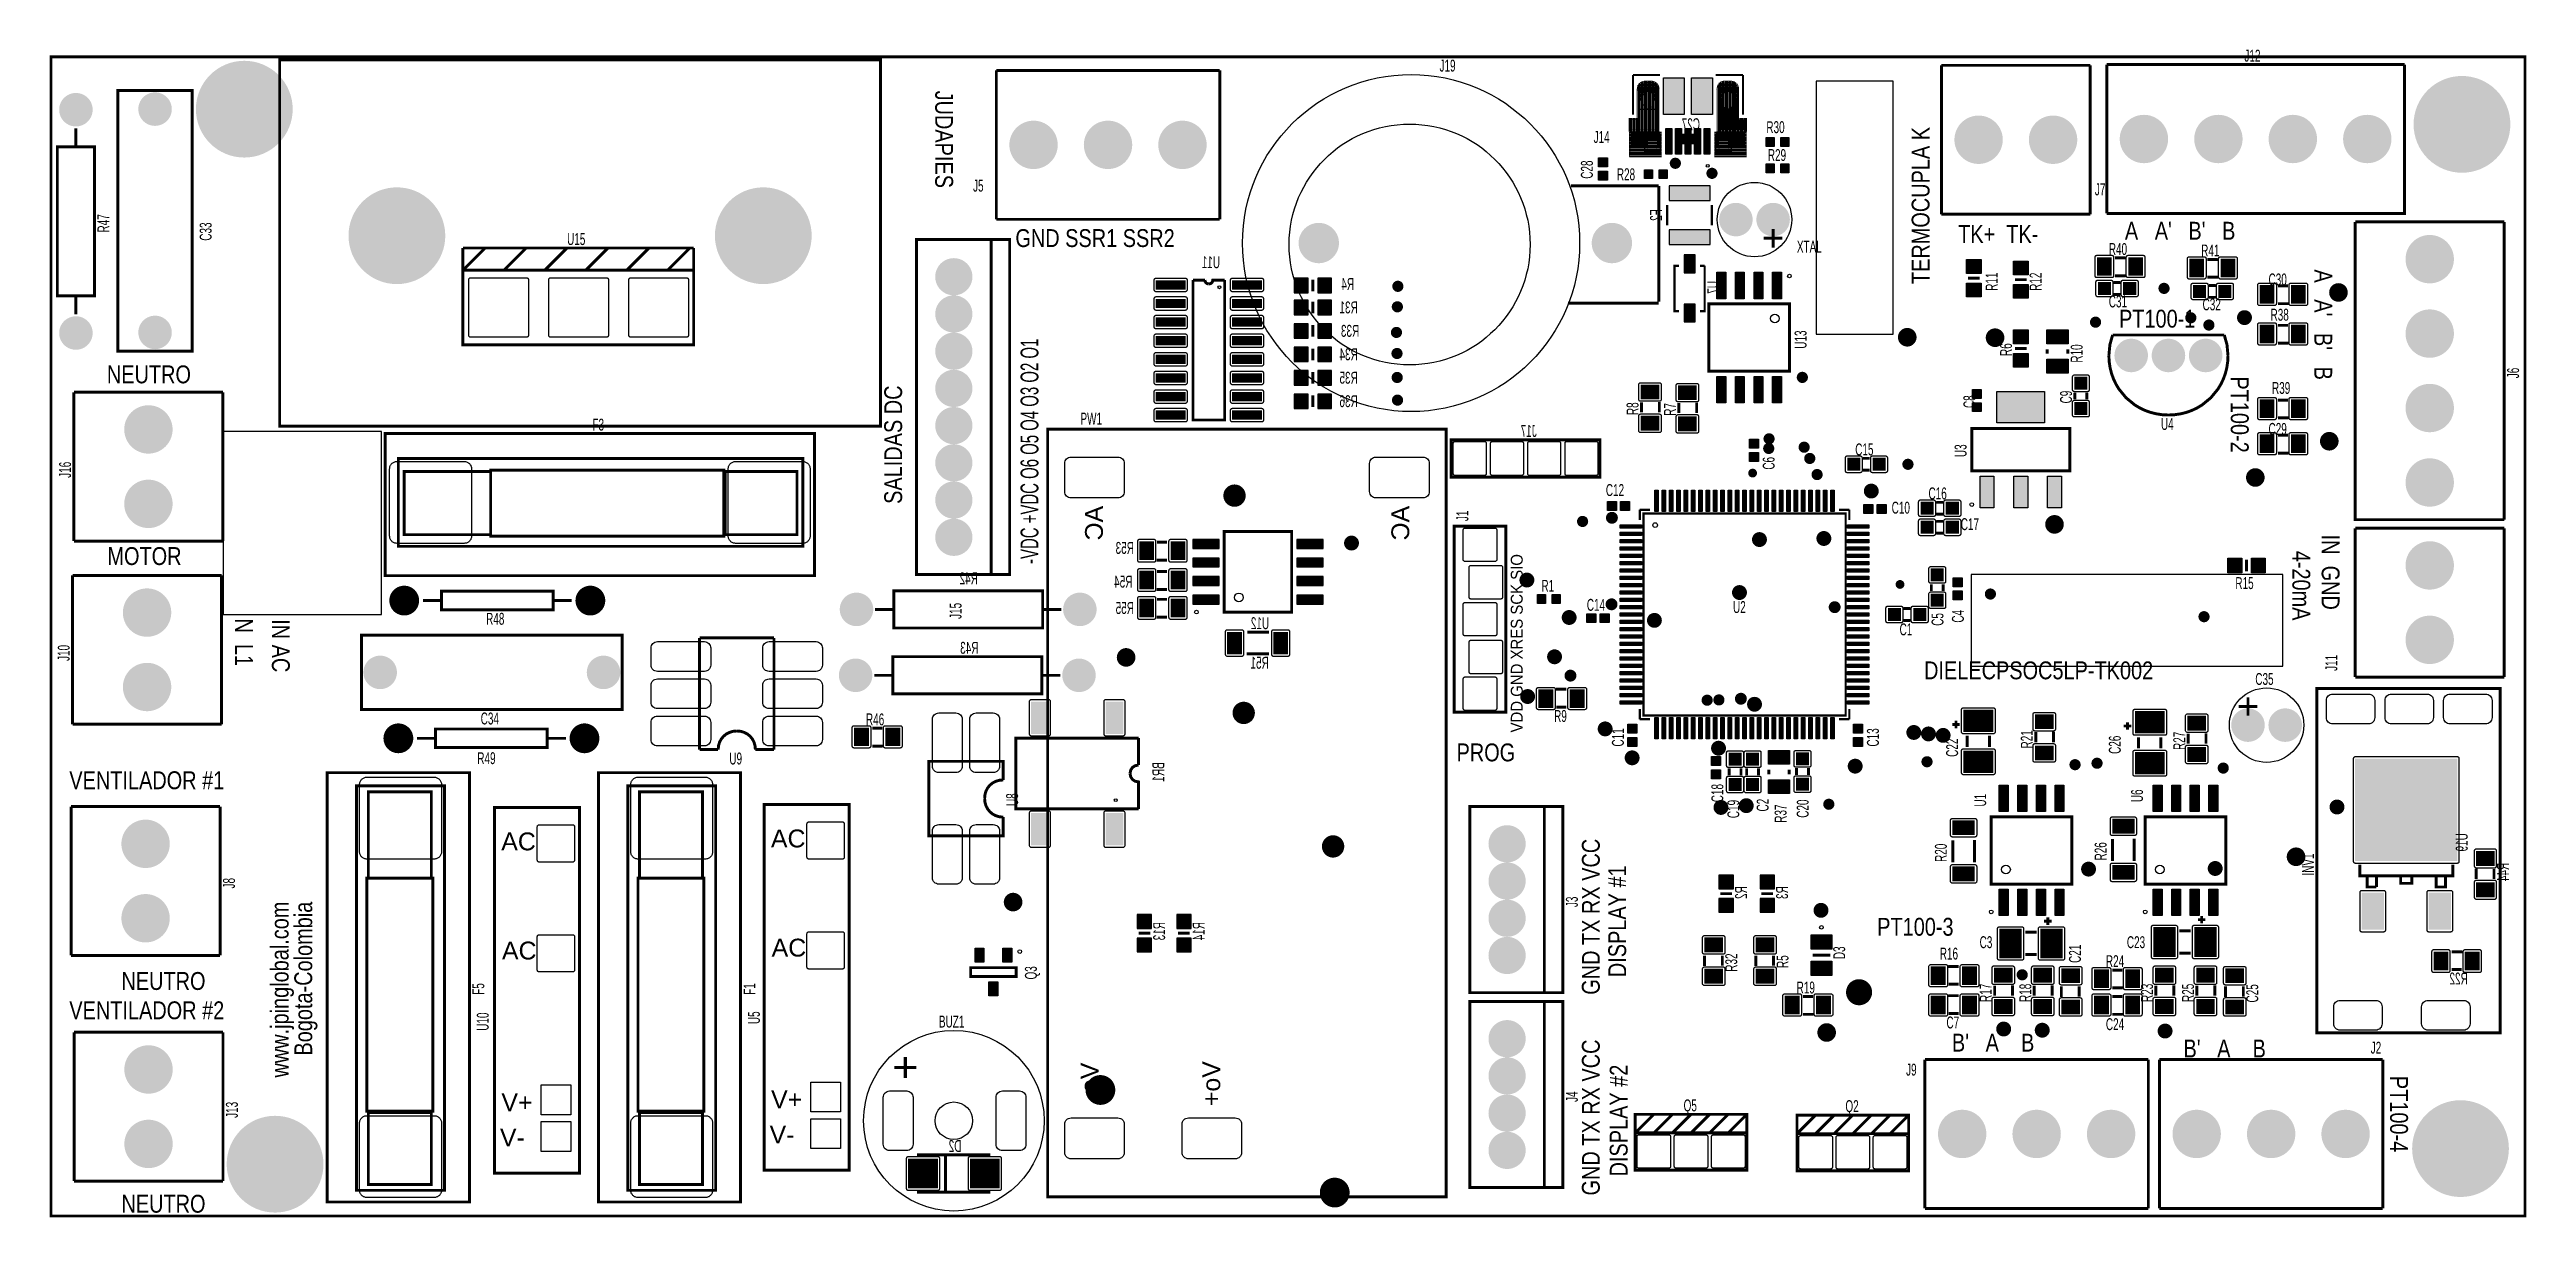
# Model space of a CAD drawing. Header units: inches. Extents: x -3.33 to 3.32, y -1.57 to 1.57.
import ezdxf

# ---------------------------------------------------------------- set-up
doc = ezdxf.new("R2010")
doc.units = ezdxf.units.IN
doc.layers.get('0').update_dxf_attribs({"linetype": 'CONTINUOUS'})

msp = doc.modelspace()

# ---------------------------------------------------------------- texts
for s, height, width, p in [('J19', 0.032, 0.625, (0.400413, 1.51028)), ('J19', 0.032, 0.625, (0.400413, 1.51028)), ('J19', 0.032, 0.625, (0.400413, 1.51028)), ('J12', 0.032, 0.625, (2.562618, 1.537051)), ('J12', 0.032, 0.625, (2.562618, 1.537051)), ('J12', 0.032, 0.625, (2.562618, 1.537051)), ('J14', 0.032, 0.625, (0.81439, 1.318429)), ('J14', 0.032, 0.625, (0.81439, 1.318429)), ('J14', 0.032, 0.625, (0.81439, 1.318429)), ('R30', 0.032, 0.625, (1.278366, 1.344925)), ('R30', 0.032, 0.625, (1.278366, 1.344925)), ('R30', 0.032, 0.625, (1.278366, 1.344925)), ('R29', 0.032, 0.625, (1.282303, 1.270122)), ('R29', 0.032, 0.625, (1.282303, 1.270122)), ('R29', 0.032, 0.625, (1.282303, 1.270122)), ('J5', 0.032, 0.625, (-0.852579, 1.187602)), ('J5', 0.032, 0.625, (-0.852579, 1.187602)), ('J5', 0.032, 0.625, (-0.852579, 1.187602)), ('R28', 0.032, 0.625, (0.876791, 1.218311)), ('R28', 0.032, 0.625, (0.876791, 1.218311)), ('R28', 0.032, 0.625, (0.876791, 1.218311)), ('J7', 0.032, 0.625, (2.160807, 1.17776)), ('J7', 0.032, 0.625, (2.160807, 1.17776)), ('J7', 0.032, 0.625, (2.160807, 1.17776)), ('U15', 0.032, 0.625, (-1.943106, 1.044295)), ('U15', 0.032, 0.625, (-1.943106, 1.044295)), ('U15', 0.032, 0.625, (-1.943106, 1.044295)), ('GND SSR1 SSR2', 0.048, 0.833333, (-0.738878, 1.038894)), ('GND SSR1 SSR2', 0.048, 0.833333, (-0.738878, 1.038894)), ('GND SSR1 SSR2', 0.048, 0.833333, (-0.738878, 1.038894)), ('TK+  TK-', 0.048, 0.833333, (1.793544, 1.049779)), ('TK+  TK-', 0.048, 0.833333, (1.793544, 1.049779)), ('TK+  TK-', 0.048, 0.833333, (1.793544, 1.049779)), ("A   A'   B'   B", 0.048, 0.833333, (2.241437, 1.058579)), ("A   A'   B'   B", 0.048, 0.833333, (2.241437, 1.058579)), ("A   A'   B'   B", 0.048, 0.833333, (2.241437, 1.058579)), ('XTAL', 0.032, 0.625, (1.360461, 1.023823)), ('XTAL', 0.032, 0.625, (1.360461, 1.023823)), ('XTAL', 0.032, 0.625, (1.360461, 1.023823)), ('R40', 0.032, 0.625, (2.198319, 1.017531)), ('R40', 0.032, 0.625, (2.198319, 1.017531)), ('R40', 0.032, 0.625, (2.198319, 1.017531)), ('R41', 0.032, 0.625, (2.44635, 1.013594)), ('R41', 0.032, 0.625, (2.44635, 1.013594)), ('R41', 0.032, 0.625, (2.44635, 1.013594)), ('C30', 0.032, 0.625, (2.627327, 0.935728)), ('C30', 0.032, 0.625, (2.627327, 0.935728)), ('C30', 0.032, 0.625, (2.627327, 0.935728)), ('C31', 0.032, 0.625, (2.198193, 0.876673)), ('C31', 0.032, 0.625, (2.198193, 0.876673)), ('C31', 0.032, 0.625, (2.198193, 0.876673)), ('PT100-1', 0.048, 0.833333, (2.225689, 0.822358)), ('PT100-1', 0.048, 0.833333, (2.225689, 0.822358)), ('PT100-1', 0.048, 0.833333, (2.225689, 0.822358)), ('C32', 0.032, 0.625, (2.450161, 0.868799)), ('C32', 0.032, 0.625, (2.450161, 0.868799)), ('C32', 0.032, 0.625, (2.450161, 0.868799)), ('R38', 0.032, 0.625, (2.632697, 0.840988)), ('R38', 0.032, 0.625, (2.632697, 0.840988)), ('R38', 0.032, 0.625, (2.632697, 0.840988)), ('NEUTRO', 0.048, 0.833333, (-3.179352, 0.672752)), ('NEUTRO', 0.048, 0.833333, (-3.179352, 0.672752)), ('NEUTRO', 0.048, 0.833333, (-3.179352, 0.672752)), ('R39', 0.032, 0.625, (2.636634, 0.644138)), ('R39', 0.032, 0.625, (2.636634, 0.644138)), ('R39', 0.032, 0.625, (2.636634, 0.644138)), ('F3', 0.032, 0.625, (-1.87502, 0.545713)), ('F3', 0.032, 0.625, (-1.87502, 0.545713)), ('F3', 0.032, 0.625, (-1.87502, 0.545713)), ('PW1', 0.032, 0.625, (-0.564154, 0.561878)), ('PW1', 0.032, 0.625, (-0.564154, 0.561878)), ('PW1', 0.032, 0.625, (-0.564154, 0.561878)), ('U4', 0.032, 0.625, (2.338465, 0.547582)), ('U4', 0.032, 0.625, (2.338465, 0.547582)), ('U4', 0.032, 0.625, (2.338465, 0.547582)), ('C29', 0.032, 0.625, (2.627327, 0.534154)), ('C29', 0.032, 0.625, (2.627327, 0.534154)), ('C29', 0.032, 0.625, (2.627327, 0.534154)), ('C15', 0.032, 0.625, (1.517091, 0.479035)), ('C15', 0.032, 0.625, (1.517091, 0.479035)), ('C15', 0.032, 0.625, (1.517091, 0.479035)), ('C12', 0.032, 0.625, (0.847264, 0.369886)), ('C12', 0.032, 0.625, (0.847264, 0.369886)), ('C12', 0.032, 0.625, (0.847264, 0.369886)), ('C10', 0.032, 0.625, (1.61498, 0.322642)), ('C10', 0.032, 0.625, (1.61498, 0.322642)), ('C10', 0.032, 0.625, (1.61498, 0.322642)), ('C16', 0.032, 0.625, (1.713941, 0.360925)), ('C16', 0.032, 0.625, (1.713941, 0.360925)), ('C16', 0.032, 0.625, (1.713941, 0.360925)), ('C17', 0.032, 0.625, (1.800555, 0.278248)), ('C17', 0.032, 0.625, (1.800555, 0.278248)), ('C17', 0.032, 0.625, (1.800555, 0.278248)), ('MOTOR', 0.048, 0.833333, (-3.177854, 0.184563)), ('MOTOR', 0.048, 0.833333, (-3.177854, 0.184563)), ('MOTOR', 0.048, 0.833333, (-3.177854, 0.184563)), ('R1', 0.032, 0.625, (0.674193, 0.112642)), ('R1', 0.032, 0.625, (0.674193, 0.112642)), ('R1', 0.032, 0.625, (0.674193, 0.112642)), ('R15', 0.032, 0.625, (2.538209, 0.119886)), ('R15', 0.032, 0.625, (2.538209, 0.119886)), ('R15', 0.032, 0.625, (2.538209, 0.119886)), ('C14', 0.032, 0.625, (0.796083, 0.061461)), ('C14', 0.032, 0.625, (0.796083, 0.061461)), ('C14', 0.032, 0.625, (0.796083, 0.061461)), ('U2', 0.032, 0.625, (1.188839, 0.055555)), ('U2', 0.032, 0.625, (1.188839, 0.055555)), ('U2', 0.032, 0.625, (1.188839, 0.055555)), ('R48', 0.032, 0.625, (-2.16061, 0.02402)), ('R48', 0.032, 0.625, (-2.16061, 0.02402)), ('R48', 0.032, 0.625, (-2.16061, 0.02402)), ('C1', 0.032, 0.625, (1.636256, -0.004382)), ('C1', 0.032, 0.625, (1.636256, -0.004382)), ('C1', 0.032, 0.625, (1.636256, -0.004382)), ('DIELECPSOC5LP-TK002', 0.048, 0.833333, (1.702067, -0.122524)), ('DIELECPSOC5LP-TK002', 0.048, 0.833333, (1.702067, -0.122524)), ('DIELECPSOC5LP-TK002', 0.048, 0.833333, (1.702067, -0.122524)), ('C35', 0.032, 0.625, (2.591783, -0.137752)), ('C35', 0.032, 0.625, (2.591783, -0.137752)), ('C35', 0.032, 0.625, (2.591783, -0.137752)), ('C34', 0.032, 0.625, (-2.175177, -0.243894)), ('C34', 0.032, 0.625, (-2.175177, -0.243894)), ('C34', 0.032, 0.625, (-2.175177, -0.243894)), ('R46', 0.032, 0.625, (-1.140264, -0.246248)), ('R46', 0.032, 0.625, (-1.140264, -0.246248)), ('R46', 0.032, 0.625, (-1.140264, -0.246248)), ('R9', 0.032, 0.625, (0.70822, -0.237166)), ('R9', 0.032, 0.625, (0.70822, -0.237166)), ('R9', 0.032, 0.625, (0.70822, -0.237166)), ('R49', 0.032, 0.625, (-2.184232, -0.350547)), ('R49', 0.032, 0.625, (-2.184232, -0.350547)), ('R49', 0.032, 0.625, (-2.184232, -0.350547)), ('U9', 0.032, 0.625, (-1.507303, -0.351374)), ('U9', 0.032, 0.625, (-1.507303, -0.351374)), ('U9', 0.032, 0.625, (-1.507303, -0.351374)), ('PROG', 0.048, 0.833333, (0.446161, -0.342996)), ('PROG', 0.048, 0.833333, (0.446161, -0.342996)), ('PROG', 0.048, 0.833333, (0.446161, -0.342996)), ('VENTILADOR #1', 0.048, 0.833333, (-3.280217, -0.417799)), ('VENTILADOR #1', 0.048, 0.833333, (-3.280217, -0.417799)), ('VENTILADOR #1', 0.048, 0.833333, (-3.280217, -0.417799)), ('AC', 0.048, 1.041667, (-1.395571, -0.574224)), ('AC', 0.048, 1.041667, (-1.395571, -0.574224)), ('AC', 0.048, 1.041667, (-1.395571, -0.574224)), ('AC', 0.048, 1.041667, (-2.11998, -0.582098)), ('AC', 0.048, 1.041667, (-2.11998, -0.582098)), ('AC', 0.048, 1.041667, (-2.11998, -0.582098)), ('PT100-3', 0.048, 0.833333, (1.576083, -0.8115)), ('PT100-3', 0.048, 0.833333, (1.576083, -0.8115)), ('PT100-3', 0.048, 0.833333, (1.576083, -0.8115)), ('AC', 0.048, 1.041667, (-2.118106, -0.875374)), ('AC', 0.048, 1.041667, (-2.118106, -0.875374)), ('AC', 0.048, 1.041667, (-2.118106, -0.875374)), ('AC', 0.048, 1.041667, (-1.393697, -0.8675)), ('AC', 0.048, 1.041667, (-1.393697, -0.8675)), ('AC', 0.048, 1.041667, (-1.393697, -0.8675)), ('R16', 0.032, 0.625, (1.74424, -0.875555)), ('R16', 0.032, 0.625, (1.74424, -0.875555)), ('R16', 0.032, 0.625, (1.74424, -0.875555)), ('C3', 0.032, 0.625, (1.85124, -0.844917)), ('C3', 0.032, 0.625, (1.85124, -0.844917)), ('C3', 0.032, 0.625, (1.85124, -0.844917)), ('R24', 0.032, 0.625, (2.190445, -0.895854)), ('R24', 0.032, 0.625, (2.190445, -0.895854)), ('R24', 0.032, 0.625, (2.190445, -0.895854)), ('C23', 0.032, 0.625, (2.246752, -0.844917)), ('C23', 0.032, 0.625, (2.246752, -0.844917)), ('C23', 0.032, 0.625, (2.246752, -0.844917)), ('NEUTRO', 0.048, 0.833333, (-3.140217, -0.957169)), ('NEUTRO', 0.048, 0.833333, (-3.140217, -0.957169)), ('NEUTRO', 0.048, 0.833333, (-3.140217, -0.957169)), ('VENTILADOR #2', 0.048, 0.833333, (-3.280217, -1.035909)), ('VENTILADOR #2', 0.048, 0.833333, (-3.280217, -1.035909)), ('VENTILADOR #2', 0.048, 0.833333, (-3.280217, -1.035909)), ('R19', 0.032, 0.625, (1.359736, -0.96672)), ('R19', 0.032, 0.625, (1.359736, -0.96672)), ('R19', 0.032, 0.625, (1.359736, -0.96672)), ('BUZ1', 0.032, 0.625, (-0.944232, -1.058179)), ('BUZ1', 0.032, 0.625, (-0.944232, -1.058179)), ('BUZ1', 0.032, 0.625, (-0.944232, -1.058179)), ('C7', 0.032, 0.625, (1.762114, -1.060594)), ('C7', 0.032, 0.625, (1.762114, -1.060594)), ('C7', 0.032, 0.625, (1.762114, -1.060594)), ('C24', 0.032, 0.625, (2.190445, -1.065146)), ('C24', 0.032, 0.625, (2.190445, -1.065146)), ('C24', 0.032, 0.625, (2.190445, -1.065146)), ("B'   A    B", 0.048, 0.833333, (1.77687, -1.122779)), ("B'   A    B", 0.048, 0.833333, (1.77687, -1.122779)), ("B'   A    B", 0.048, 0.833333, (1.77687, -1.122779)), ("B'   A    B", 0.048, 0.833333, (2.398917, -1.138527)), ("B'   A    B", 0.048, 0.833333, (2.398917, -1.138527)), ("B'   A    B", 0.048, 0.833333, (2.398917, -1.138527)), ('J2', 0.032, 0.625, (2.901752, -1.128303)), ('J2', 0.032, 0.625, (2.901752, -1.128303)), ('J2', 0.032, 0.625, (2.901752, -1.128303)), ('+', 0.08, 1.125, (-1.069587, -1.204193)), ('+', 0.08, 1.125, (-1.069587, -1.204193)), ('+', 0.08, 1.125, (-1.069587, -1.204193)), ('J9', 0.032, 0.625, (1.65372, -1.187358)), ('J9', 0.032, 0.625, (1.65372, -1.187358)), ('J9', 0.032, 0.625, (1.65372, -1.187358)), ('V+', 0.048, 1.041667, (-2.119602, -1.283075)), ('V+', 0.048, 1.041667, (-2.119602, -1.283075)), ('V+', 0.048, 1.041667, (-2.119602, -1.283075)), ('V+', 0.048, 1.041667, (-1.395193, -1.275201)), ('V+', 0.048, 1.041667, (-1.395193, -1.275201)), ('V+', 0.048, 1.041667, (-1.395193, -1.275201)), ('Q5', 0.032, 0.625, (1.056083, -1.283421)), ('Q5', 0.032, 0.625, (1.056083, -1.283421)), ('Q5', 0.032, 0.625, (1.056083, -1.283421)), ('Q2', 0.032, 0.625, (1.490728, -1.28539)), ('Q2', 0.032, 0.625, (1.490728, -1.28539)), ('Q2', 0.032, 0.625, (1.490728, -1.28539)), ('V-', 0.048, 1.041667, (-2.123539, -1.377563)), ('V-', 0.048, 1.041667, (-2.123539, -1.377563)), ('V-', 0.048, 1.041667, (-2.123539, -1.377563)), ('V-', 0.048, 1.041667, (-1.39913, -1.369689)), ('V-', 0.048, 1.041667, (-1.39913, -1.369689)), ('V-', 0.048, 1.041667, (-1.39913, -1.369689)), ('NEUTRO', 0.048, 0.833333, (-3.140217, -1.555594)), ('NEUTRO', 0.048, 0.833333, (-3.140217, -1.555594)), ('NEUTRO', 0.048, 0.833333, (-3.140217, -1.555594))]:
    msp.add_text(s, height=height, dxfattribs=dict(width=width)).set_placement(p)
for s, height, rotation, width, p in [('JUDAPIES', 0.048, -90, 0.833333, (-0.954295, 1.459035)), ('JUDAPIES', 0.048, -90, 0.833333, (-0.954295, 1.459035)), ('JUDAPIES', 0.048, -90, 0.833333, (-0.954295, 1.459035)), ('TERMOCUPLA K', 0.048, 90, 0.833333, (1.716697, 0.93935)), ('TERMOCUPLA K', 0.048, 90, 0.833333, (1.716697, 0.93935)), ('TERMOCUPLA K', 0.048, 90, 0.833333, (1.716697, 0.93935)), ('C28', 0.032, 90, 0.625, (0.81224, 1.222343)), ('C28', 0.032, 90, 0.625, (0.81224, 1.222343)), ('C28', 0.032, 90, 0.625, (0.81224, 1.222343)), ('R47', 0.032, 90, 0.625, (-3.172563, 1.077854)), ('R47', 0.032, 90, 0.625, (-3.172563, 1.077854)), ('R47', 0.032, 90, 0.625, (-3.172563, 1.077854)), ('C33', 0.032, 90, 0.625, (-2.897996, 1.055807)), ('C33', 0.032, 90, 0.625, (-2.897996, 1.055807)), ('C33', 0.032, 90, 0.625, (-2.897996, 1.055807)), ('R11', 0.032, 90, 0.625, (1.899484, 0.921161)), ('R11', 0.032, 90, 0.625, (1.899484, 0.921161)), ('R11', 0.032, 90, 0.625, (1.899484, 0.921161)), ('R12', 0.032, 90, 0.625, (2.017594, 0.921161)), ('R12', 0.032, 90, 0.625, (2.017594, 0.921161)), ('R12', 0.032, 90, 0.625, (2.017594, 0.921161)), ("A   A'   B'   B", 0.048, -90, 0.833333, (2.750429, 0.97872)), ("A   A'   B'   B", 0.048, -90, 0.833333, (2.750429, 0.97872)), ("A   A'   B'   B", 0.048, -90, 0.833333, (2.750429, 0.97872)), ('U13', 0.032, 90, 0.625, (1.386295, 0.76565)), ('U13', 0.032, 90, 0.625, (1.386295, 0.76565)), ('U13', 0.032, 90, 0.625, (1.386295, 0.76565)), ('-VDC +VDC O6 O5 O4 O3 O2 O1', 0.048, 90, 0.625, (-0.677004, 0.187382)), ('-VDC +VDC O6 O5 O4 O3 O2 O1', 0.048, 90, 0.625, (-0.677004, 0.187382)), ('-VDC +VDC O6 O5 O4 O3 O2 O1', 0.048, 90, 0.625, (-0.677004, 0.187382)), ('R6', 0.032, 90, 0.625, (1.938224, 0.746122)), ('R6', 0.032, 90, 0.625, (1.938224, 0.746122)), ('R6', 0.032, 90, 0.625, (1.938224, 0.746122)), ('R10', 0.032, 90, 0.625, (2.127831, 0.728248)), ('R10', 0.032, 90, 0.625, (2.127831, 0.728248)), ('R10', 0.032, 90, 0.625, (2.127831, 0.728248)), ('PT100-2', 0.048, -90, 0.833333, (2.52602, 0.691319)), ('PT100-2', 0.048, -90, 0.833333, (2.52602, 0.691319)), ('PT100-2', 0.048, -90, 0.833333, (2.52602, 0.691319)), ('J6', 0.032, 90, 0.625, (3.300272, 0.68628)), ('J6', 0.032, 90, 0.625, (3.300272, 0.68628)), ('J6', 0.032, 90, 0.625, (3.300272, 0.68628)), ('SALIDAS DC', 0.048, 90, 0.833333, (-1.043146, 0.348799)), ('SALIDAS DC', 0.048, 90, 0.833333, (-1.043146, 0.348799)), ('SALIDAS DC', 0.048, 90, 0.833333, (-1.043146, 0.348799)), ('R8', 0.032, 90, 0.625, (0.934909, 0.587335)), ('R8', 0.032, 90, 0.625, (0.934909, 0.587335)), ('R8', 0.032, 90, 0.625, (0.934909, 0.587335)), ('R7', 0.032, 90, 0.625, (1.035303, 0.58557)), ('R7', 0.032, 90, 0.625, (1.035303, 0.58557)), ('R7', 0.032, 90, 0.625, (1.035303, 0.58557)), ('C8', 0.032, 90, 0.625, (1.839799, 0.606358)), ('C8', 0.032, 90, 0.625, (1.839799, 0.606358)), ('C8', 0.032, 90, 0.625, (1.839799, 0.606358)), ('C9', 0.032, 90, 0.625, (2.09939, 0.618705)), ('C9', 0.032, 90, 0.625, (2.09939, 0.618705)), ('C9', 0.032, 90, 0.625, (2.09939, 0.618705)), ('C6', 0.032, 90, 0.625, (1.300626, 0.440709)), ('C6', 0.032, 90, 0.625, (1.300626, 0.440709)), ('C6', 0.032, 90, 0.625, (1.300626, 0.440709)), ('U3', 0.032, 90, 0.625, (1.816177, 0.474469)), ('U3', 0.032, 90, 0.625, (1.816177, 0.474469)), ('U3', 0.032, 90, 0.625, (1.816177, 0.474469)), ('J16', 0.032, 90, 0.625, (-3.275713, 0.418799)), ('J16', 0.032, 90, 0.625, (-3.275713, 0.418799)), ('J16', 0.032, 90, 0.625, (-3.275713, 0.418799)), ('J1', 0.032, 90, 0.625, (0.477964, 0.302421)), ('J1', 0.032, 90, 0.625, (0.477964, 0.302421)), ('J1', 0.032, 90, 0.625, (0.477964, 0.302421)), ('VDD GND XRES SCK SIO', 0.032, 90, 0.9375, (0.623894, -0.265374)), ('VDD GND XRES SCK SIO', 0.032, 90, 0.9375, (0.623894, -0.265374)), ('VDD GND XRES SCK SIO', 0.032, 90, 0.9375, (0.623894, -0.265374)), ('4-20mA', 0.048, -90, 0.833333, (2.691374, 0.222815)), ('4-20mA', 0.048, -90, 0.833333, (2.691374, 0.222815)), ('4-20mA', 0.048, -90, 0.833333, (2.691374, 0.222815)), ('IN  GND', 0.048, -90, 0.833333, (2.770114, 0.266122)), ('IN  GND', 0.048, -90, 0.833333, (2.770114, 0.266122)), ('IN  GND', 0.048, -90, 0.833333, (2.770114, 0.266122)), ('J15', 0.032, 90, 0.625, (-0.883587, 0.039665)), ('J15', 0.032, 90, 0.625, (-0.883587, 0.039665)), ('J15', 0.032, 90, 0.625, (-0.883587, 0.039665)), ('N  L1', 0.048, 270, 0.833333, (-2.83524, 0.040887)), ('N  L1', 0.048, 270, 0.833333, (-2.83524, 0.040887)), ('N  L1', 0.048, 270, 0.833333, (-2.83524, 0.040887)), ('IN AC', 0.048, -90, 0.833333, (-2.736076, 0.038908)), ('IN AC', 0.048, -90, 0.833333, (-2.736076, 0.038908)), ('IN AC', 0.048, -90, 0.833333, (-2.736076, 0.038908)), ('C5', 0.032, 90, 0.625, (1.754067, 0.021177)), ('C5', 0.032, 90, 0.625, (1.754067, 0.021177)), ('C5', 0.032, 90, 0.625, (1.754067, 0.021177)), ('C4', 0.032, 90, 0.625, (1.808933, 0.029587)), ('C4', 0.032, 90, 0.625, (1.808933, 0.029587)), ('C4', 0.032, 90, 0.625, (1.808933, 0.029587)), ('J10', 0.032, 90, 0.625, (-3.279335, -0.073327)), ('J10', 0.032, 90, 0.625, (-3.279335, -0.073327)), ('J10', 0.032, 90, 0.625, (-3.279335, -0.073327)), ('J11', 0.032, 90, 0.625, (2.812083, -0.100098)), ('J11', 0.032, 90, 0.625, (2.812083, -0.100098)), ('J11', 0.032, 90, 0.625, (2.812083, -0.100098)), ('C11', 0.032, 90, 0.625, (0.895547, -0.303248)), ('C11', 0.032, 90, 0.625, (0.895547, -0.303248)), ('C11', 0.032, 90, 0.625, (0.895547, -0.303248)), ('C13', 0.032, 90, 0.625, (1.580587, -0.303248)), ('C13', 0.032, 90, 0.625, (1.580587, -0.303248)), ('C13', 0.032, 90, 0.625, (1.580587, -0.303248)), ('R21', 0.032, 90, 0.625, (1.993965, -0.308492)), ('R21', 0.032, 90, 0.625, (1.993965, -0.308492)), ('R21', 0.032, 90, 0.625, (1.993965, -0.308492)), ('R27', 0.032, 90, 0.625, (2.403413, -0.312429)), ('R27', 0.032, 90, 0.625, (2.403413, -0.312429)), ('R27', 0.032, 90, 0.625, (2.403413, -0.312429)), ('C22', 0.032, 90, 0.625, (1.793421, -0.330925)), ('C22', 0.032, 90, 0.625, (1.793421, -0.330925)), ('C22', 0.032, 90, 0.625, (1.793421, -0.330925)), ('C26', 0.032, 90, 0.625, (2.230429, -0.323051)), ('C26', 0.032, 90, 0.625, (2.230429, -0.323051)), ('C26', 0.032, 90, 0.625, (2.230429, -0.323051)), ('U8', 0.032, 90, 0.625, (-0.731618, -0.462933)), ('U8', 0.032, 90, 0.625, (-0.731618, -0.462933)), ('U8', 0.032, 90, 0.625, (-0.731618, -0.462933)), ('C18', 0.032, 90, 0.625, (1.162634, -0.452854)), ('C18', 0.032, 90, 0.625, (1.162634, -0.452854)), ('C18', 0.032, 90, 0.625, (1.162634, -0.452854)), ('C19', 0.032, 90, 0.625, (1.205689, -0.495626)), ('C19', 0.032, 90, 0.625, (1.205689, -0.495626)), ('C19', 0.032, 90, 0.625, (1.205689, -0.495626)), ('C2', 0.032, 90, 0.625, (1.284429, -0.477752)), ('C2', 0.032, 90, 0.625, (1.284429, -0.477752)), ('C2', 0.032, 90, 0.625, (1.284429, -0.477752)), ('R37', 0.032, 90, 0.625, (1.332555, -0.507972)), ('R37', 0.032, 90, 0.625, (1.332555, -0.507972)), ('R37', 0.032, 90, 0.625, (1.332555, -0.507972)), ('C20', 0.032, 90, 0.625, (1.392019, -0.494572)), ('C20', 0.032, 90, 0.625, (1.392019, -0.494572)), ('C20', 0.032, 90, 0.625, (1.392019, -0.494572)), ('U1', 0.032, 90, 0.625, (1.868736, -0.464508)), ('U1', 0.032, 90, 0.625, (1.868736, -0.464508)), ('U1', 0.032, 90, 0.625, (1.868736, -0.464508)), ('U6', 0.032, 90, 0.625, (2.289996, -0.452697)), ('U6', 0.032, 90, 0.625, (2.289996, -0.452697)), ('U6', 0.032, 90, 0.625, (2.289996, -0.452697)), ('GND TX RX VCC', 0.048, 90, 0.833333, (0.83087, -0.970098)), ('GND TX RX VCC', 0.048, 90, 0.833333, (0.83087, -0.970098)), ('GND TX RX VCC', 0.048, 90, 0.833333, (0.83087, -0.970098)), ('R20', 0.032, 90, 0.625, (1.76313, -0.61328)), ('R20', 0.032, 90, 0.625, (1.76313, -0.61328)), ('R20', 0.032, 90, 0.625, (1.76313, -0.61328)), ('R26', 0.032, 90, 0.625, (2.192264, -0.609343)), ('R26', 0.032, 90, 0.625, (2.192264, -0.609343)), ('R26', 0.032, 90, 0.625, (2.192264, -0.609343)), ('INV1', 0.032, 90, 0.625, (2.749248, -0.649862)), ('INV1', 0.032, 90, 0.625, (2.749248, -0.649862)), ('INV1', 0.032, 90, 0.625, (2.749248, -0.649862)), ('J8', 0.032, 90, 0.625, (-2.835398, -0.684587)), ('J8', 0.032, 90, 0.625, (-2.835398, -0.684587)), ('J8', 0.032, 90, 0.625, (-2.835398, -0.684587)), ('DISPLAY #1', 0.048, 90, 0.833333, (0.901736, -0.922854)), ('DISPLAY #1', 0.048, 90, 0.833333, (0.901736, -0.922854)), ('DISPLAY #1', 0.048, 90, 0.833333, (0.901736, -0.922854)), ('www.jpinglobal.com', 0.048, 90, 0.833333, (-2.691217, -1.192539)), ('www.jpinglobal.com', 0.048, 90, 0.833333, (-2.691217, -1.192539)), ('www.jpinglobal.com', 0.048, 90, 0.833333, (-2.691217, -1.192539)), ('Bogota-Colombia', 0.048, 90, 0.833333, (-2.627809, -1.133467)), ('Bogota-Colombia', 0.048, 90, 0.833333, (-2.627809, -1.133467)), ('Bogota-Colombia', 0.048, 90, 0.833333, (-2.627809, -1.133467)), ('J3', 0.032, 90, 0.625, (0.771925, -0.734587)), ('J3', 0.032, 90, 0.625, (0.771925, -0.734587)), ('J3', 0.032, 90, 0.625, (0.771925, -0.734587)), ('R32', 0.032, 90, 0.625, (1.200043, -0.90824)), ('R32', 0.032, 90, 0.625, (1.200043, -0.90824)), ('R32', 0.032, 90, 0.625, (1.200043, -0.90824)), ('D3', 0.032, 90, 0.625, (1.490035, -0.874449)), ('D3', 0.032, 90, 0.625, (1.490035, -0.874449)), ('D3', 0.032, 90, 0.625, (1.490035, -0.874449)), ('C21', 0.032, 90, 0.625, (2.123272, -0.884618)), ('C21', 0.032, 90, 0.625, (2.123272, -0.884618)), ('C21', 0.032, 90, 0.625, (2.123272, -0.884618)), ('Q3', 0.032, 90, 0.625, (-0.681224, -0.929075)), ('Q3', 0.032, 90, 0.625, (-0.681224, -0.929075)), ('Q3', 0.032, 90, 0.625, (-0.681224, -0.929075)), ('R5', 0.032, 90, 0.625, (1.337839, -0.89824)), ('R5', 0.032, 90, 0.625, (1.337839, -0.89824)), ('R5', 0.032, 90, 0.625, (1.337839, -0.89824)), ('F5', 0.032, 90, 0.625, (-2.165476, -0.970272)), ('F5', 0.032, 90, 0.625, (-2.165476, -0.970272)), ('F5', 0.032, 90, 0.625, (-2.165476, -0.970272)), ('F1', 0.032, 90, 0.625, (-1.43713, -0.970272)), ('F1', 0.032, 90, 0.625, (-1.43713, -0.970272)), ('F1', 0.032, 90, 0.625, (-1.43713, -0.970272)), ('R17', 0.032, 90, 0.625, (1.883728, -0.989594)), ('R17', 0.032, 90, 0.625, (1.883728, -0.989594)), ('R17', 0.032, 90, 0.625, (1.883728, -0.989594)), ('R18', 0.032, 90, 0.625, (1.990028, -0.989594)), ('R18', 0.032, 90, 0.625, (1.990028, -0.989594)), ('R18', 0.032, 90, 0.625, (1.990028, -0.989594)), ('R23', 0.032, 90, 0.625, (2.316799, -0.989594)), ('R23', 0.032, 90, 0.625, (2.316799, -0.989594)), ('R23', 0.032, 90, 0.625, (2.316799, -0.989594)), ('R25', 0.032, 90, 0.625, (2.427035, -0.989594)), ('R25', 0.032, 90, 0.625, (2.427035, -0.989594)), ('R25', 0.032, 90, 0.625, (2.427035, -0.989594)), ('C25', 0.032, 90, 0.625, (2.59965, -0.990917)), ('C25', 0.032, 90, 0.625, (2.59965, -0.990917)), ('C25', 0.032, 90, 0.625, (2.59965, -0.990917)), ('U10', 0.032, 90, 0.625, (-2.153681, -1.066886)), ('U10', 0.032, 90, 0.625, (-2.153681, -1.066886)), ('U10', 0.032, 90, 0.625, (-2.153681, -1.066886)), ('U5', 0.032, 90, 0.625, (-1.425335, -1.049012)), ('U5', 0.032, 90, 0.625, (-1.425335, -1.049012)), ('U5', 0.032, 90, 0.625, (-1.425335, -1.049012)), ('GND TX RX VCC', 0.048, 90, 0.833333, (0.83087, -1.509469)), ('GND TX RX VCC', 0.048, 90, 0.833333, (0.83087, -1.509469)), ('GND TX RX VCC', 0.048, 90, 0.833333, (0.83087, -1.509469)), ('DISPLAY #2', 0.048, 90, 0.833333, (0.905673, -1.458287)), ('DISPLAY #2', 0.048, 90, 0.833333, (0.905673, -1.458287)), ('DISPLAY #2', 0.048, 90, 0.833333, (0.905673, -1.458287)), ('PT100-4', 0.048, -90, 0.833333, (2.953936, -1.188052)), ('PT100-4', 0.048, -90, 0.833333, (2.953936, -1.188052)), ('PT100-4', 0.048, -90, 0.833333, (2.953936, -1.188052)), ('J13', 0.032, 90, 0.625, (-2.827524, -1.300886)), ('J13', 0.032, 90, 0.625, (-2.827524, -1.300886)), ('J13', 0.032, 90, 0.625, (-2.827524, -1.300886)), ('J4', 0.032, 90, 0.625, (0.771925, -1.258209)), ('J4', 0.032, 90, 0.625, (0.771925, -1.258209)), ('J4', 0.032, 90, 0.625, (0.771925, -1.258209))]:
    msp.add_text(s, height=height, rotation=rotation, dxfattribs=dict(width=width)).set_placement(p)
at = {"text_generation_flag": 2, "width": 0.625}
for s, p in [('C27', (1.100177, 1.352799)), ('C27', (1.100177, 1.352799)), ('C27', (1.100177, 1.352799)), ('U11', (-0.189193, 0.98213)), ('U11', (-0.189193, 0.98213)), ('U11', (-0.189193, 0.98213)), ('R4', (0.170886, 0.923665)), ('R4', (0.170886, 0.923665)), ('R4', (0.170886, 0.923665)), ('R31', (0.180886, 0.860673)), ('R31', (0.180886, 0.860673)), ('R31', (0.180886, 0.860673)), ('R33', (0.184823, 0.797681)), ('R33', (0.184823, 0.797681)), ('R33', (0.184823, 0.797681)), ('R34', (0.180886, 0.734689)), ('R34', (0.180886, 0.734689)), ('R34', (0.180886, 0.734689)), ('R35', (0.180886, 0.671697)), ('R35', (0.180886, 0.671697)), ('R35', (0.180886, 0.671697)), ('R36', (0.180886, 0.608705)), ('R36', (0.180886, 0.608705)), ('R36', (0.180886, 0.608705)), ('J17', (0.661594, 0.528783)), ('J17', (0.661594, 0.528783)), ('J17', (0.661594, 0.528783)), ('R53', (-0.420484, 0.214382)), ('R53', (-0.420484, 0.214382)), ('R53', (-0.420484, 0.214382)), ('R42', (-0.839587, 0.132878)), ('R42', (-0.839587, 0.132878)), ('R42', (-0.839587, 0.132878)), ('R54', (-0.424421, 0.123831)), ('R54', (-0.424421, 0.123831)), ('R54', (-0.424421, 0.123831)), ('R55', (-0.420484, 0.052965)), ('R55', (-0.420484, 0.052965)), ('R55', (-0.420484, 0.052965)), ('U12', (-0.057303, 0.012209)), ('U12', (-0.057303, 0.012209)), ('U12', (-0.057303, 0.012209)), ('R43', (-0.838012, -0.053894)), ('R43', (-0.838012, -0.053894)), ('R43', (-0.838012, -0.053894)), ('R51', (-0.05828, -0.094154)), ('R51', (-0.05828, -0.094154)), ('R51', (-0.05828, -0.094154)), ('R22', (3.162508, -0.942484)), ('R22', (3.162508, -0.942484)), ('R22', (3.162508, -0.942484)), ('D2', (-0.883909, -1.392476)), ('D2', (-0.883909, -1.392476)), ('D2', (-0.883909, -1.392476))]:
    msp.add_text(s, height=0.032, dxfattribs=at).set_placement(p)
at = {"text_generation_flag": 2}
for s, height, rotation, width, p in [('F2', 0.032, 90, 0.625, (0.997917, 1.140453)), ('F2', 0.032, 90, 0.625, (0.997917, 1.140453)), ('F2', 0.032, 90, 0.625, (0.997917, 1.140453)), ('U7', 0.032, 90, 0.625, (1.151646, 0.947539)), ('U7', 0.032, 90, 0.625, (1.151646, 0.947539)), ('U7', 0.032, 90, 0.625, (1.151646, 0.947539)), ('AC', 0.048, -270, 1.041667, (-0.503768, 0.343579)), ('AC', 0.048, -270, 1.041667, (-0.503768, 0.343579)), ('AC', 0.048, -270, 1.041667, (-0.503768, 0.343579)), ('AC', 0.048, -270, 1.041667, (0.319067, 0.343579)), ('AC', 0.048, -270, 1.041667, (0.319067, 0.343579)), ('AC', 0.048, -270, 1.041667, (0.319067, 0.343579)), ('BR1', 0.032, 90, 0.625, (-0.33883, -0.34561)), ('BR1', 0.032, 90, 0.625, (-0.33883, -0.34561)), ('BR1', 0.032, 90, 0.625, (-0.33883, -0.34561)), ('U19', 0.032, 90, 0.625, (3.16228, -0.535939)), ('U19', 0.032, 90, 0.625, (3.16228, -0.535939)), ('U19', 0.032, 90, 0.625, (3.16228, -0.535939)), ('R44', 0.032, 90, 0.625, (3.272878, -0.615957)), ('R44', 0.032, 90, 0.625, (3.272878, -0.615957)), ('R44', 0.032, 90, 0.625, (3.272878, -0.615957)), ('R2', 0.032, 90, 0.625, (1.226256, -0.678445)), ('R2', 0.032, 90, 0.625, (1.226256, -0.678445)), ('R2', 0.032, 90, 0.625, (1.226256, -0.678445)), ('R3', 0.032, 90, 0.625, (1.336492, -0.678445)), ('R3', 0.032, 90, 0.625, (1.336492, -0.678445)), ('R3', 0.032, 90, 0.625, (1.336492, -0.678445)), ('R13', 0.032, 90, 0.625, (-0.336736, -0.774744)), ('R13', 0.032, 90, 0.625, (-0.336736, -0.774744)), ('R13', 0.032, 90, 0.625, (-0.336736, -0.774744)), ('R14', 0.032, 90, 0.625, (-0.230437, -0.774744)), ('R14', 0.032, 90, 0.625, (-0.230437, -0.774744)), ('R14', 0.032, 90, 0.625, (-0.230437, -0.774744)), ('Vo-', 0.048, -270, 1.041667, (-0.515579, -1.152484)), ('Vo-', 0.048, -270, 1.041667, (-0.515579, -1.152484)), ('Vo-', 0.048, -270, 1.041667, (-0.515579, -1.152484)), ('Vo+', 0.048, -270, 1.041667, (-0.188807, -1.148547)), ('Vo+', 0.048, -270, 1.041667, (-0.188807, -1.148547)), ('Vo+', 0.048, -270, 1.041667, (-0.188807, -1.148547))]:
    msp.add_text(s, height=height, rotation=rotation, dxfattribs=dict(at, width=width)).set_placement(p)

# ---------------------------------------------------------------- blocks, each defined once
blk = doc.blocks.new('RPAD')
blk.add_trace([(-0.5, -0.5), (-0.5, 0.5), (0.5, -0.5), (0.5, 0.5)])
blk = doc.blocks.new('EPAD')
at = {"const_width": 0.5}
blk.add_lwpolyline([(-0.25, 0, 1), (0.25, 0, 1)], format="xyb", close=True, dxfattribs=at)

# ---------------------------------------------------------------- linework, layer by layer
for points, const_width in [([(-3.329429, -1.564587), (3.31624, -1.564587), (3.31624, 1.549587), (-3.329429, 1.549587), (-3.329429, -1.564587)], 0.007874), ([(-3.329429, -1.564587), (3.31624, -1.564587), (3.31624, 1.549587), (-3.329429, 1.549587), (-3.329429, -1.564587)], 0.007874), ([(-3.329429, -1.564587), (3.31624, -1.564587), (3.31624, 1.549587), (-3.329429, 1.549587), (-3.329429, -1.564587)], 0.007874), ([(-2.715256, 0.557461), (-1.101083, 0.557461), (-1.101083, 1.541713), (-2.715256, 1.541713), (-2.715256, 0.557461)], 0.007874), ([(-2.715256, 0.557461), (-1.101083, 0.557461), (-1.101083, 1.541713), (-2.715256, 1.541713), (-2.715256, 0.557461)], 0.007874), ([(-2.715256, 0.557461), (-1.101083, 0.557461), (-1.101083, 1.541713), (-2.715256, 1.541713), (-2.715256, 0.557461)], 0.007874), ([(1.748524, 1.127146), (1.748524, 1.527146)], 0.007874), ([(2.148524, 1.527146), (1.748524, 1.527146)], 0.007874), ([(1.748524, 1.127146), (1.748524, 1.527146)], 0.007874), ([(2.148524, 1.527146), (1.748524, 1.527146)], 0.007874), ([(1.748524, 1.127146), (1.748524, 1.527146)], 0.007874), ([(2.148524, 1.527146), (1.748524, 1.527146)], 0.007874), ([(2.148524, 1.127146), (2.148524, 1.527146)], 0.007874), ([(2.148524, 1.127146), (2.148524, 1.527146)], 0.007874), ([(2.148524, 1.127146), (2.148524, 1.527146)], 0.007874), ([(2.192618, 1.529114), (2.192618, 1.129114)], 0.007874), ([(2.992618, 1.529114), (2.992618, 1.129114), (2.192618, 1.129114)], 0.007874), ([(2.192618, 1.529114), (2.992618, 1.529114)], 0.007874), ([(2.192618, 1.529114), (2.192618, 1.129114)], 0.007874), ([(2.992618, 1.529114), (2.992618, 1.129114), (2.192618, 1.129114)], 0.007874), ([(2.192618, 1.529114), (2.992618, 1.529114)], 0.007874), ([(2.192618, 1.529114), (2.192618, 1.129114)], 0.007874), ([(2.992618, 1.529114), (2.992618, 1.129114), (2.192618, 1.129114)], 0.007874), ([(2.192618, 1.529114), (2.992618, 1.529114)], 0.007874), ([(-0.790059, 1.113366), (-0.790059, 1.513366)], 0.007874), ([(-0.190059, 1.513366), (-0.790059, 1.513366)], 0.007874), ([(-0.790059, 1.113366), (-0.790059, 1.513366)], 0.007874), ([(-0.190059, 1.513366), (-0.790059, 1.513366)], 0.007874), ([(-0.790059, 1.113366), (-0.790059, 1.513366)], 0.007874), ([(-0.190059, 1.513366), (-0.790059, 1.513366)], 0.007874), ([(-0.190059, 1.113366), (-0.190059, 1.513366)], 0.007874), ([(-0.190059, 1.113366), (-0.190059, 1.513366)], 0.007874), ([(-0.190059, 1.113366), (-0.190059, 1.513366)], 0.007874), ([(0.910335, 1.349587), (0.991043, 1.349587), (0.990954, 1.461798), (0.991043, 1.46376), (0.989553, 1.471828), (0.985428, 1.478465), (0.979188, 1.483141), (0.971352, 1.485324), (0.971358, 1.485413), (0.951539, 1.485362), (0.943311, 1.483241), (0.936739, 1.478456), (0.932383, 1.471575), (0.930807, 1.463169), (0.930859, 1.461657), (0.930807, 1.461791), (0.930807, 1.38502), (0.910335, 1.38502), (0.910335, 1.349587)], 0.001), ([(0.910335, 1.349587), (0.991043, 1.349587), (0.990954, 1.461798), (0.991043, 1.46376), (0.989553, 1.471828), (0.985428, 1.478465), (0.979188, 1.483141), (0.971352, 1.485324), (0.971358, 1.485413), (0.951539, 1.485362), (0.943311, 1.483241), (0.936739, 1.478456), (0.932383, 1.471575), (0.930807, 1.463169), (0.930859, 1.461657), (0.930807, 1.461791), (0.930807, 1.38502), (0.910335, 1.38502), (0.910335, 1.349587)], 0.001), ([(0.910335, 1.349587), (0.991043, 1.349587), (0.990954, 1.461798), (0.991043, 1.46376), (0.989553, 1.471828), (0.985428, 1.478465), (0.979188, 1.483141), (0.971352, 1.485324), (0.971358, 1.485413), (0.951539, 1.485362), (0.943311, 1.483241), (0.936739, 1.478456), (0.932383, 1.471575), (0.930807, 1.463169), (0.930859, 1.461657), (0.930807, 1.461791), (0.930807, 1.38502), (0.910335, 1.38502), (0.910335, 1.349587)], 0.001), ([(0.920177, 1.394862), (0.920177, 1.501161)], 0.005), ([(0.920177, 1.501161), (0.993012, 1.501161)], 0.005), ([(0.920177, 1.394862), (0.920177, 1.501161)], 0.005), ([(0.920177, 1.501161), (0.993012, 1.501161)], 0.005), ([(0.920177, 1.394862), (0.920177, 1.501161)], 0.005), ([(0.920177, 1.501161), (0.993012, 1.501161)], 0.005), ([(0.985925, 1.434232), (0.974114, 1.434232), (0.974114, 1.444075), (0.973051, 1.449498), (0.970131, 1.453871), (0.965758, 1.456791), (0.960335, 1.457854), (0.954912, 1.456791), (0.950538, 1.453871), (0.947618, 1.449498), (0.946555, 1.444075), (0.946555, 1.434232), (0.934744, 1.434232), (0.934744, 1.464244), (0.936107, 1.47103), (0.939783, 1.476499), (0.94527, 1.480148), (0.952067, 1.481476), (0.952067, 1.481476), (0.971368, 1.481597), (0.977321, 1.479909), (0.982059, 1.476336), (0.985189, 1.471279), (0.986319, 1.465138), (0.986243, 1.463553), (0.985925, 1.463366), (0.985925, 1.434232)], 0.001), ([(0.985925, 1.434232), (0.974114, 1.434232), (0.974114, 1.444075), (0.973051, 1.449498), (0.970131, 1.453871), (0.965758, 1.456791), (0.960335, 1.457854), (0.954912, 1.456791), (0.950538, 1.453871), (0.947618, 1.449498), (0.946555, 1.444075), (0.946555, 1.434232), (0.934744, 1.434232), (0.934744, 1.464244), (0.936107, 1.47103), (0.939783, 1.476499), (0.94527, 1.480148), (0.952067, 1.481476), (0.952067, 1.481476), (0.971368, 1.481597), (0.977321, 1.479909), (0.982059, 1.476336), (0.985189, 1.471279), (0.986319, 1.465138), (0.986243, 1.463553), (0.985925, 1.463366), (0.985925, 1.434232)], 0.001), ([(0.985925, 1.434232), (0.974114, 1.434232), (0.974114, 1.444075), (0.973051, 1.449498), (0.970131, 1.453871), (0.965758, 1.456791), (0.960335, 1.457854), (0.954912, 1.456791), (0.950538, 1.453871), (0.947618, 1.449498), (0.946555, 1.444075), (0.946555, 1.434232), (0.934744, 1.434232), (0.934744, 1.464244), (0.936107, 1.47103), (0.939783, 1.476499), (0.94527, 1.480148), (0.952067, 1.481476), (0.952067, 1.481476), (0.971368, 1.481597), (0.977321, 1.479909), (0.982059, 1.476336), (0.985189, 1.471279), (0.986319, 1.465138), (0.986243, 1.463553), (0.985925, 1.463366), (0.985925, 1.434232)], 0.001), ([(1.215453, 1.501161), (1.142618, 1.501161)], 0.005), ([(1.215453, 1.501161), (1.142618, 1.501161)], 0.005), ([(1.215453, 1.501161), (1.142618, 1.501161)], 0.005), ([(1.225295, 1.349587), (1.144587, 1.349587), (1.144672, 1.461835), (1.146643, 1.471481), (1.15086, 1.478659), (1.156894, 1.483297), (1.164315, 1.485328), (1.164272, 1.485413), (1.184053, 1.485364), (1.192294, 1.483254), (1.198879, 1.478469), (1.203243, 1.471583), (1.204823, 1.463169), (1.204774, 1.461695), (1.204823, 1.461791), (1.204823, 1.38502), (1.225295, 1.38502), (1.225295, 1.349587)], 0.001), ([(1.225295, 1.349587), (1.144587, 1.349587), (1.144672, 1.461835), (1.146643, 1.471481), (1.15086, 1.478659), (1.156894, 1.483297), (1.164315, 1.485328), (1.164272, 1.485413), (1.184053, 1.485364), (1.192294, 1.483254), (1.198879, 1.478469), (1.203243, 1.471583), (1.204823, 1.463169), (1.204774, 1.461695), (1.204823, 1.461791), (1.204823, 1.38502), (1.225295, 1.38502), (1.225295, 1.349587)], 0.001), ([(1.225295, 1.349587), (1.144587, 1.349587), (1.144672, 1.461835), (1.146643, 1.471481), (1.15086, 1.478659), (1.156894, 1.483297), (1.164315, 1.485328), (1.164272, 1.485413), (1.184053, 1.485364), (1.192294, 1.483254), (1.198879, 1.478469), (1.203243, 1.471583), (1.204823, 1.463169), (1.204774, 1.461695), (1.204823, 1.461791), (1.204823, 1.38502), (1.225295, 1.38502), (1.225295, 1.349587)], 0.001), ([(1.200886, 1.434232), (1.189075, 1.434232), (1.189075, 1.444075), (1.188012, 1.449498), (1.185092, 1.453871), (1.180718, 1.456791), (1.175295, 1.457854), (1.169872, 1.456791), (1.165499, 1.453871), (1.162579, 1.449498), (1.161516, 1.444075), (1.161516, 1.434232), (1.149705, 1.434232), (1.149705, 1.464154), (1.151041, 1.470971), (1.154712, 1.476469), (1.16021, 1.48014), (1.167028, 1.481476), (1.182776, 1.481476), (1.189903, 1.480079), (1.195651, 1.476241), (1.199489, 1.470494), (1.200886, 1.463366), (1.200886, 1.434232)], 0.001), ([(1.200886, 1.434232), (1.189075, 1.434232), (1.189075, 1.444075), (1.188012, 1.449498), (1.185092, 1.453871), (1.180718, 1.456791), (1.175295, 1.457854), (1.169872, 1.456791), (1.165499, 1.453871), (1.162579, 1.449498), (1.161516, 1.444075), (1.161516, 1.434232), (1.149705, 1.434232), (1.149705, 1.464154), (1.151041, 1.470971), (1.154712, 1.476469), (1.16021, 1.48014), (1.167028, 1.481476), (1.182776, 1.481476), (1.189903, 1.480079), (1.195651, 1.476241), (1.199489, 1.470494), (1.200886, 1.463366), (1.200886, 1.434232)], 0.001), ([(1.200886, 1.434232), (1.189075, 1.434232), (1.189075, 1.444075), (1.188012, 1.449498), (1.185092, 1.453871), (1.180718, 1.456791), (1.175295, 1.457854), (1.169872, 1.456791), (1.165499, 1.453871), (1.162579, 1.449498), (1.161516, 1.444075), (1.161516, 1.434232), (1.149705, 1.434232), (1.149705, 1.464154), (1.151041, 1.470971), (1.154712, 1.476469), (1.16021, 1.48014), (1.167028, 1.481476), (1.182776, 1.481476), (1.189903, 1.480079), (1.195651, 1.476241), (1.199489, 1.470494), (1.200886, 1.463366), (1.200886, 1.434232)], 0.001), ([(1.215453, 1.394862), (1.215453, 1.501161)], 0.005), ([(1.215453, 1.394862), (1.215453, 1.501161)], 0.005), ([(1.215453, 1.394862), (1.215453, 1.501161)], 0.005), ([(-3.149902, 0.759429), (-2.949902, 0.759429), (-2.949902, 1.459429), (-3.149902, 1.459429), (-3.149902, 0.759429)], 0.007874), ([(-3.149902, 0.759429), (-2.949902, 0.759429), (-2.949902, 1.459429), (-3.149902, 1.459429), (-3.149902, 0.759429)], 0.007874), ([(-3.149902, 0.759429), (-2.949902, 0.759429), (-2.949902, 1.459429), (-3.149902, 1.459429), (-3.149902, 0.759429)], 0.007874), ([(0.914272, 1.353524), (0.985925, 1.353524), (0.985925, 1.434232), (0.974114, 1.434232), (0.974114, 1.42439), (0.973051, 1.418967), (0.970131, 1.414593), (0.965758, 1.411673), (0.960335, 1.41061), (0.954912, 1.411673), (0.950538, 1.414593), (0.947618, 1.418967), (0.946555, 1.42439), (0.946555, 1.434232), (0.934744, 1.434232), (0.934744, 1.381083), (0.914272, 1.381083), (0.914272, 1.353524)], 0.001), ([(0.914272, 1.353524), (0.985925, 1.353524), (0.985925, 1.434232), (0.974114, 1.434232), (0.974114, 1.42439), (0.973051, 1.418967), (0.970131, 1.414593), (0.965758, 1.411673), (0.960335, 1.41061), (0.954912, 1.411673), (0.950538, 1.414593), (0.947618, 1.418967), (0.946555, 1.42439), (0.946555, 1.434232), (0.934744, 1.434232), (0.934744, 1.381083), (0.914272, 1.381083), (0.914272, 1.353524)], 0.001), ([(0.914272, 1.353524), (0.985925, 1.353524), (0.985925, 1.434232), (0.974114, 1.434232), (0.974114, 1.42439), (0.973051, 1.418967), (0.970131, 1.414593), (0.965758, 1.411673), (0.960335, 1.41061), (0.954912, 1.411673), (0.950538, 1.414593), (0.947618, 1.418967), (0.946555, 1.42439), (0.946555, 1.434232), (0.934744, 1.434232), (0.934744, 1.381083), (0.914272, 1.381083), (0.914272, 1.353524)], 0.001), ([(1.221358, 1.353524), (1.149705, 1.353524), (1.149705, 1.434232), (1.161516, 1.434232), (1.161516, 1.42439), (1.162579, 1.418967), (1.165499, 1.414593), (1.169872, 1.411673), (1.175295, 1.41061), (1.180718, 1.411673), (1.185092, 1.414593), (1.188012, 1.418967), (1.189075, 1.42439), (1.189075, 1.434232), (1.200886, 1.434232), (1.200886, 1.381083), (1.221358, 1.381083), (1.221358, 1.353524)], 0.001), ([(1.221358, 1.353524), (1.149705, 1.353524), (1.149705, 1.434232), (1.161516, 1.434232), (1.161516, 1.42439), (1.162579, 1.418967), (1.165499, 1.414593), (1.169872, 1.411673), (1.175295, 1.41061), (1.180718, 1.411673), (1.185092, 1.414593), (1.188012, 1.418967), (1.189075, 1.42439), (1.189075, 1.434232), (1.200886, 1.434232), (1.200886, 1.381083), (1.221358, 1.381083), (1.221358, 1.353524)], 0.001), ([(1.221358, 1.353524), (1.149705, 1.353524), (1.149705, 1.434232), (1.161516, 1.434232), (1.161516, 1.42439), (1.162579, 1.418967), (1.165499, 1.414593), (1.169872, 1.411673), (1.175295, 1.41061), (1.180718, 1.411673), (1.185092, 1.414593), (1.188012, 1.418967), (1.189075, 1.42439), (1.189075, 1.434232), (1.200886, 1.434232), (1.200886, 1.381083), (1.221358, 1.381083), (1.221358, 1.353524)], 0.001), ([(-3.2625, 1.357854), (-3.2625, 1.307854)], 0.007874), ([(-3.2625, 1.357854), (-3.2625, 1.307854)], 0.007874), ([(-3.2625, 1.357854), (-3.2625, 1.307854)], 0.007874), ([(0.910335, 1.282264), (0.996949, 1.282264), (0.996949, 1.347618), (0.910335, 1.347618), (0.910335, 1.282264)], 0.001), ([(0.910335, 1.282264), (0.996949, 1.282264), (0.996949, 1.347618), (0.910335, 1.347618), (0.910335, 1.282264)], 0.001), ([(0.910335, 1.282264), (0.996949, 1.282264), (0.996949, 1.347618), (0.910335, 1.347618), (0.910335, 1.282264)], 0.001), ([(0.914272, 1.343681), (0.993012, 1.343681), (0.993012, 1.315335), (0.985138, 1.315335), (0.985138, 1.322815), (0.984151, 1.327851), (0.981439, 1.331912), (0.977378, 1.334623), (0.972343, 1.33561), (0.967307, 1.334623), (0.963246, 1.331912), (0.960534, 1.327851), (0.959547, 1.322815), (0.959547, 1.315335), (0.914272, 1.315335), (0.914272, 1.343681)], 0.001), ([(0.914272, 1.343681), (0.993012, 1.343681), (0.993012, 1.315335), (0.985138, 1.315335), (0.985138, 1.322815), (0.984151, 1.327851), (0.981439, 1.331912), (0.977378, 1.334623), (0.972343, 1.33561), (0.967307, 1.334623), (0.963246, 1.331912), (0.960534, 1.327851), (0.959547, 1.322815), (0.959547, 1.315335), (0.914272, 1.315335), (0.914272, 1.343681)], 0.001), ([(0.914272, 1.343681), (0.993012, 1.343681), (0.993012, 1.315335), (0.985138, 1.315335), (0.985138, 1.322815), (0.984151, 1.327851), (0.981439, 1.331912), (0.977378, 1.334623), (0.972343, 1.33561), (0.967307, 1.334623), (0.963246, 1.331912), (0.960534, 1.327851), (0.959547, 1.322815), (0.959547, 1.315335), (0.914272, 1.315335), (0.914272, 1.343681)], 0.001), ([(1.138681, 1.282264), (1.225295, 1.282264), (1.225295, 1.347618), (1.138681, 1.347618), (1.138681, 1.282264)], 0.001), ([(1.138681, 1.282264), (1.225295, 1.282264), (1.225295, 1.347618), (1.138681, 1.347618), (1.138681, 1.282264)], 0.001), ([(1.138681, 1.282264), (1.225295, 1.282264), (1.225295, 1.347618), (1.138681, 1.347618), (1.138681, 1.282264)], 0.001), ([(1.221358, 1.343681), (1.142618, 1.343681), (1.142618, 1.314547), (1.150492, 1.314547), (1.150492, 1.322815), (1.151479, 1.327851), (1.154191, 1.331912), (1.158252, 1.334623), (1.163287, 1.33561), (1.168323, 1.334623), (1.172384, 1.331912), (1.175096, 1.327851), (1.176083, 1.322815), (1.176083, 1.314547), (1.221358, 1.314547), (1.221358, 1.343681)], 0.001), ([(1.221358, 1.343681), (1.142618, 1.343681), (1.142618, 1.314547), (1.150492, 1.314547), (1.150492, 1.322815), (1.151479, 1.327851), (1.154191, 1.331912), (1.158252, 1.334623), (1.163287, 1.33561), (1.168323, 1.334623), (1.172384, 1.331912), (1.175096, 1.327851), (1.176083, 1.322815), (1.176083, 1.314547), (1.221358, 1.314547), (1.221358, 1.343681)], 0.001), ([(1.221358, 1.343681), (1.142618, 1.343681), (1.142618, 1.314547), (1.150492, 1.314547), (1.150492, 1.322815), (1.151479, 1.327851), (1.154191, 1.331912), (1.158252, 1.334623), (1.163287, 1.33561), (1.168323, 1.334623), (1.172384, 1.331912), (1.175096, 1.327851), (1.176083, 1.322815), (1.176083, 1.314547), (1.221358, 1.314547), (1.221358, 1.343681)], 0.001), ([(-3.3125, 0.907854), (-3.2125, 0.907854), (-3.2125, 1.307854), (-3.3125, 1.307854), (-3.3125, 0.907854)], 0.007874), ([(-3.3125, 0.907854), (-3.2125, 0.907854), (-3.2125, 1.307854), (-3.3125, 1.307854), (-3.3125, 0.907854)], 0.007874), ([(-3.3125, 0.907854), (-3.2125, 0.907854), (-3.2125, 1.307854), (-3.3125, 1.307854), (-3.3125, 0.907854)], 0.007874), ([(0.914272, 1.286201), (0.993012, 1.286201), (0.993012, 1.315335), (0.985138, 1.315335), (0.985138, 1.307067), (0.984151, 1.302031), (0.981439, 1.29797), (0.977378, 1.295259), (0.972343, 1.294272), (0.967307, 1.295259), (0.963246, 1.29797), (0.960534, 1.302031), (0.959547, 1.307067), (0.959547, 1.315335), (0.914272, 1.315335), (0.914272, 1.286201)], 0.001), ([(0.914272, 1.286201), (0.993012, 1.286201), (0.993012, 1.315335), (0.985138, 1.315335), (0.985138, 1.307067), (0.984151, 1.302031), (0.981439, 1.29797), (0.977378, 1.295259), (0.972343, 1.294272), (0.967307, 1.295259), (0.963246, 1.29797), (0.960534, 1.302031), (0.959547, 1.307067), (0.959547, 1.315335), (0.914272, 1.315335), (0.914272, 1.286201)], 0.001), ([(0.914272, 1.286201), (0.993012, 1.286201), (0.993012, 1.315335), (0.985138, 1.315335), (0.985138, 1.307067), (0.984151, 1.302031), (0.981439, 1.29797), (0.977378, 1.295259), (0.972343, 1.294272), (0.967307, 1.295259), (0.963246, 1.29797), (0.960534, 1.302031), (0.959547, 1.307067), (0.959547, 1.315335), (0.914272, 1.315335), (0.914272, 1.286201)], 0.001), ([(1.221358, 1.286201), (1.142618, 1.286201), (1.142618, 1.314547), (1.150492, 1.314547), (1.150492, 1.307067), (1.151479, 1.302031), (1.154191, 1.29797), (1.158252, 1.295259), (1.163287, 1.294272), (1.168323, 1.295259), (1.172384, 1.29797), (1.175096, 1.302031), (1.176083, 1.307067), (1.176083, 1.314547), (1.221358, 1.314547), (1.221358, 1.286201)], 0.001), ([(1.221358, 1.286201), (1.142618, 1.286201), (1.142618, 1.314547), (1.150492, 1.314547), (1.150492, 1.307067), (1.151479, 1.302031), (1.154191, 1.29797), (1.158252, 1.295259), (1.163287, 1.294272), (1.168323, 1.295259), (1.172384, 1.29797), (1.175096, 1.302031), (1.176083, 1.307067), (1.176083, 1.314547), (1.221358, 1.314547), (1.221358, 1.286201)], 0.001), ([(1.221358, 1.286201), (1.142618, 1.286201), (1.142618, 1.314547), (1.150492, 1.314547), (1.150492, 1.307067), (1.151479, 1.302031), (1.154191, 1.29797), (1.158252, 1.295259), (1.163287, 1.294272), (1.168323, 1.295259), (1.172384, 1.29797), (1.175096, 1.302031), (1.176083, 1.307067), (1.176083, 1.314547), (1.221358, 1.314547), (1.221358, 1.286201)], 0.001), ([(0.753248, 1.20313), (0.989469, 1.20313)], 0.007874), ([(0.753248, 1.20313), (0.989469, 1.20313)], 0.007874), ([(0.753248, 1.20313), (0.989469, 1.20313)], 0.007874), ([(0.989469, 0.892106), (0.989469, 1.20313)], 0.007874), ([(0.989469, 0.892106), (0.989469, 1.20313)], 0.007874), ([(0.989469, 0.892106), (0.989469, 1.20313)], 0.007874), ([(1.012146, 1.096831), (1.012146, 1.151949)], 0.006), ([(1.012146, 1.096831), (1.012146, 1.151949)], 0.006), ([(1.012146, 1.096831), (1.012146, 1.151949)], 0.006), ([(1.132146, 1.151949), (1.132146, 1.096831)], 0.006), ([(1.132146, 1.151949), (1.132146, 1.096831)], 0.006), ([(1.132146, 1.151949), (1.132146, 1.096831)], 0.006), ([(-0.790059, 1.113366), (-0.190059, 1.113366)], 0.007874), ([(-0.790059, 1.113366), (-0.190059, 1.113366)], 0.007874), ([(-0.790059, 1.113366), (-0.190059, 1.113366)], 0.007874), ([(1.321555, 1.062579), (1.271555, 1.062579)], 0.007874), ([(1.321555, 1.062579), (1.271555, 1.062579)], 0.007874), ([(1.321555, 1.062579), (1.271555, 1.062579)], 0.007874), ([(1.296555, 1.037579), (1.296555, 1.087579)], 0.007874), ([(1.296555, 1.037579), (1.296555, 1.087579)], 0.007874), ([(1.296555, 1.037579), (1.296555, 1.087579)], 0.007874), ([(2.148524, 1.127146), (1.748524, 1.127146)], 0.007874), ([(2.148524, 1.127146), (1.748524, 1.127146)], 0.007874), ([(2.148524, 1.127146), (1.748524, 1.127146)], 0.007874), ([(3.260335, 1.10628), (2.860335, 1.10628)], 0.007874), ([(3.260335, 0.30628), (2.860335, 0.30628), (2.860335, 1.10628)], 0.007874), ([(3.260335, 1.10628), (2.860335, 1.10628)], 0.007874), ([(3.260335, 0.30628), (2.860335, 0.30628), (2.860335, 1.10628)], 0.007874), ([(3.260335, 1.10628), (2.860335, 1.10628)], 0.007874), ([(3.260335, 0.30628), (2.860335, 0.30628), (2.860335, 1.10628)], 0.007874), ([(3.260335, 1.10628), (3.260335, 0.30628)], 0.007874), ([(3.260335, 1.10628), (3.260335, 0.30628)], 0.007874), ([(3.260335, 1.10628), (3.260335, 0.30628)], 0.007874), ([(-2.223106, 1.036358), (-1.603106, 1.036358)], 0.007874), ([(-2.223106, 0.976358), (-2.163106, 1.036358)], 0.007874), ([(-2.223106, 0.976358), (-2.223106, 1.036358)], 0.007874), ([(-2.223106, 1.036358), (-1.603106, 1.036358)], 0.007874), ([(-2.223106, 0.976358), (-2.163106, 1.036358)], 0.007874), ([(-2.223106, 0.976358), (-2.223106, 1.036358)], 0.007874), ([(-2.223106, 1.036358), (-1.603106, 1.036358)], 0.007874), ([(-2.223106, 0.976358), (-2.163106, 1.036358)], 0.007874), ([(-2.223106, 0.976358), (-2.223106, 1.036358)], 0.007874), ([(-2.113106, 0.976358), (-2.053106, 1.036358)], 0.007874), ([(-2.113106, 0.976358), (-2.053106, 1.036358)], 0.007874), ([(-2.113106, 0.976358), (-2.053106, 1.036358)], 0.007874), ([(-2.003106, 0.976358), (-1.943106, 1.036358)], 0.007874), ([(-2.003106, 0.976358), (-1.943106, 1.036358)], 0.007874), ([(-2.003106, 0.976358), (-1.943106, 1.036358)], 0.007874), ([(-1.893106, 0.976358), (-1.833106, 1.036358)], 0.007874), ([(-1.893106, 0.976358), (-1.833106, 1.036358)], 0.007874), ([(-1.893106, 0.976358), (-1.833106, 1.036358)], 0.007874), ([(-1.783106, 0.976358), (-1.723106, 1.036358)], 0.007874), ([(-1.783106, 0.976358), (-1.723106, 1.036358)], 0.007874), ([(-1.783106, 0.976358), (-1.723106, 1.036358)], 0.007874), ([(-1.673106, 0.976358), (-1.613106, 1.036358)], 0.007874), ([(-1.673106, 0.976358), (-1.613106, 1.036358)], 0.007874), ([(-1.673106, 0.976358), (-1.613106, 1.036358)], 0.007874), ([(-1.673106, 0.976358), (-1.613106, 1.036358)], 0.007874), ([(-1.673106, 0.976358), (-1.613106, 1.036358)], 0.007874), ([(-1.673106, 0.976358), (-1.613106, 1.036358)], 0.007874), ([(-1.603106, 0.976358), (-1.603106, 1.036358)], 0.007874), ([(-1.603106, 0.976358), (-1.603106, 1.036358)], 0.007874), ([(-1.603106, 0.976358), (-1.603106, 1.036358)], 0.007874), ([(-1.004232, 0.159035), (-0.754232, 0.159035), (-0.754232, 1.059035), (-1.004232, 1.059035), (-1.004232, 0.159035)], 0.007874), ([(-1.004232, 0.159035), (-0.754232, 0.159035), (-0.754232, 1.059035), (-1.004232, 1.059035), (-1.004232, 0.159035)], 0.007874), ([(-1.004232, 0.159035), (-0.754232, 0.159035), (-0.754232, 1.059035), (-1.004232, 1.059035), (-1.004232, 0.159035)], 0.007874), ([(-0.804232, 1.059035), (-0.804232, 0.159035)], 0.007874), ([(-0.804232, 1.059035), (-0.804232, 0.159035)], 0.007874), ([(-0.804232, 1.059035), (-0.804232, 0.159035)], 0.007874), ([(2.215319, 1.009594), (2.242319, 1.009594)], 0.007874), ([(2.215319, 1.009594), (2.242319, 1.009594)], 0.007874), ([(2.215319, 1.009594), (2.242319, 1.009594)], 0.007874), ([(2.46335, 1.005657), (2.49035, 1.005657)], 0.007874), ([(2.46335, 1.005657), (2.49035, 1.005657)], 0.007874), ([(2.46335, 1.005657), (2.49035, 1.005657)], 0.007874), ([(-2.223106, 0.976358), (-1.603106, 0.976358), (-1.603106, 0.776358), (-2.223106, 0.776358), (-2.223106, 0.976358)], 0.007874), ([(-2.223106, 0.976358), (-1.603106, 0.976358), (-1.603106, 0.776358), (-2.223106, 0.776358), (-2.223106, 0.976358)], 0.007874), ([(-2.223106, 0.976358), (-1.603106, 0.976358), (-1.603106, 0.776358), (-2.223106, 0.776358), (-2.223106, 0.976358)], 0.007874), ([(-0.229818, 0.950185), (-0.261693, 0.950185)], 0.007874), ([(-0.261693, 0.950185), (-0.261693, 0.937185)], 0.007874), ([(-0.229818, 0.950185), (-0.261693, 0.950185)], 0.007874), ([(-0.261693, 0.950185), (-0.261693, 0.937185)], 0.007874), ([(-0.229818, 0.950185), (-0.261693, 0.950185)], 0.007874), ([(-0.261693, 0.950185), (-0.261693, 0.937185)], 0.007874), ([(-0.261693, 0.937185), (-0.261693, 0.587185)], 0.007874), ([(-0.261693, 0.937185), (-0.261693, 0.587185)], 0.007874), ([(-0.261693, 0.937185), (-0.261693, 0.587185)], 0.007874), ([(-0.229818, 0.950185), (-0.228998, 0.946004), (-0.226746, 0.942631), (-0.223374, 0.94038), (-0.219193, 0.93956)], 0.007874), ([(-0.229818, 0.950185), (-0.228998, 0.946004), (-0.226746, 0.942631), (-0.223374, 0.94038), (-0.219193, 0.93956)], 0.007874), ([(-0.229818, 0.950185), (-0.228998, 0.946004), (-0.226746, 0.942631), (-0.223374, 0.94038), (-0.219193, 0.93956)], 0.007874), ([(-0.176693, 0.950185), (-0.208568, 0.950185), (-0.209387, 0.946004), (-0.211639, 0.942631), (-0.215011, 0.94038), (-0.219193, 0.93956)], 0.007874), ([(-0.176693, 0.950185), (-0.208568, 0.950185), (-0.209387, 0.946004), (-0.211639, 0.942631), (-0.215011, 0.94038), (-0.219193, 0.93956)], 0.007874), ([(-0.176693, 0.950185), (-0.208568, 0.950185), (-0.209387, 0.946004), (-0.211639, 0.942631), (-0.215011, 0.94038), (-0.219193, 0.93956)], 0.007874), ([(-0.176693, 0.937185), (-0.176693, 0.950185)], 0.007874), ([(-0.176693, 0.937185), (-0.176693, 0.950185)], 0.007874), ([(-0.176693, 0.937185), (-0.176693, 0.950185)], 0.007874), ([(-0.176693, 0.937185), (-0.176693, 0.587185)], 0.007874), ([(-0.176693, 0.937185), (-0.176693, 0.587185)], 0.007874), ([(-0.176693, 0.937185), (-0.176693, 0.587185)], 0.007874), ([(0.060335, 0.951161), (0.060335, 0.919665)], 0.007874), ([(0.060335, 0.951161), (0.060335, 0.919665)], 0.007874), ([(0.060335, 0.951161), (0.060335, 0.919665)], 0.007874), ([(1.044046, 0.866539), (1.031646, 0.866539), (1.031646, 0.988539), (1.044046, 0.988539)], 0.006), ([(1.044046, 0.866539), (1.031646, 0.866539), (1.031646, 0.988539), (1.044046, 0.988539)], 0.006), ([(1.044046, 0.866539), (1.031646, 0.866539), (1.031646, 0.988539), (1.044046, 0.988539)], 0.006), ([(1.100246, 0.988539), (1.112646, 0.988539)], 0.006), ([(1.112646, 0.988539), (1.112646, 0.866539), (1.100246, 0.866539)], 0.006), ([(1.100246, 0.988539), (1.112646, 0.988539)], 0.006), ([(1.112646, 0.988539), (1.112646, 0.866539), (1.100246, 0.866539)], 0.006), ([(1.100246, 0.988539), (1.112646, 0.988539)], 0.006), ([(1.112646, 0.988539), (1.112646, 0.866539), (1.100246, 0.866539)], 0.006), ([(1.851673, 0.955098), (1.820177, 0.955098)], 0.007874), ([(1.851673, 0.955098), (1.820177, 0.955098)], 0.007874), ([(1.851673, 0.955098), (1.820177, 0.955098)], 0.007874), ([(1.977657, 0.951161), (1.946161, 0.951161)], 0.007874), ([(1.977657, 0.951161), (1.946161, 0.951161)], 0.007874), ([(1.977657, 0.951161), (1.946161, 0.951161)], 0.007874), ([(2.211319, 0.943539), (2.229319, 0.943539)], 0.007874), ([(2.211319, 0.943539), (2.229319, 0.943539)], 0.007874), ([(2.211319, 0.943539), (2.229319, 0.943539)], 0.007874), ([(2.215319, 0.961594), (2.243319, 0.961594)], 0.007874), ([(2.215319, 0.961594), (2.243319, 0.961594)], 0.007874), ([(2.215319, 0.961594), (2.243319, 0.961594)], 0.007874), ([(2.46335, 0.957657), (2.49135, 0.957657)], 0.007874), ([(2.46335, 0.957657), (2.49135, 0.957657)], 0.007874), ([(2.46335, 0.957657), (2.49135, 0.957657)], 0.007874), ([(2.467224, 0.935665), (2.485224, 0.935665)], 0.007874), ([(2.467224, 0.935665), (2.485224, 0.935665)], 0.007874), ([(2.467224, 0.935665), (2.485224, 0.935665)], 0.007874), ([(2.652327, 0.934791), (2.679327, 0.934791)], 0.007874), ([(2.652327, 0.934791), (2.679327, 0.934791)], 0.007874), ([(2.652327, 0.934791), (2.679327, 0.934791)], 0.007874), ([(-3.2625, 0.907854), (-3.2625, 0.857854)], 0.007874), ([(-3.2625, 0.907854), (-3.2625, 0.857854)], 0.007874), ([(-3.2625, 0.907854), (-3.2625, 0.857854)], 0.007874), ([(0.060335, 0.892106), (0.060335, 0.86061)], 0.007874), ([(0.060335, 0.892106), (0.060335, 0.86061)], 0.007874), ([(0.060335, 0.892106), (0.060335, 0.86061)], 0.007874), ([(0.989469, 0.888169), (0.745374, 0.888169)], 0.007874), ([(0.989469, 0.888169), (0.745374, 0.888169)], 0.007874), ([(0.989469, 0.888169), (0.745374, 0.888169)], 0.007874), ([(1.123917, 0.886201), (1.123917, 0.705098), (1.340453, 0.705098), (1.340453, 0.886201), (1.123917, 0.886201)], 0.007874), ([(1.123917, 0.886201), (1.123917, 0.705098), (1.340453, 0.705098), (1.340453, 0.886201), (1.123917, 0.886201)], 0.007874), ([(1.123917, 0.886201), (1.123917, 0.705098), (1.340453, 0.705098), (1.340453, 0.886201), (1.123917, 0.886201)], 0.007874), ([(2.211319, 0.911539), (2.229319, 0.911539)], 0.007874), ([(2.211319, 0.911539), (2.229319, 0.911539)], 0.007874), ([(2.211319, 0.911539), (2.229319, 0.911539)], 0.007874), ([(2.467224, 0.903665), (2.485224, 0.903665)], 0.007874), ([(2.467224, 0.903665), (2.485224, 0.903665)], 0.007874), ([(2.467224, 0.903665), (2.485224, 0.903665)], 0.007874), ([(2.652327, 0.886791), (2.680327, 0.886791)], 0.007874), ([(2.652327, 0.886791), (2.680327, 0.886791)], 0.007874), ([(2.652327, 0.886791), (2.680327, 0.886791)], 0.007874), ([(0.060335, 0.829114), (0.060335, 0.797618)], 0.007874), ([(0.060335, 0.829114), (0.060335, 0.797618)], 0.007874), ([(0.060335, 0.829114), (0.060335, 0.797618)], 0.007874), ([(2.198465, 0.747519), (2.201215, 0.776519), (2.208465, 0.802519)], 0.007874), ([(2.198465, 0.747519), (2.201215, 0.776519), (2.208465, 0.802519)], 0.007874), ([(2.198465, 0.747519), (2.201215, 0.776519), (2.208465, 0.802519)], 0.007874), ([(2.508465, 0.802519), (2.208465, 0.802519)], 0.007874), ([(2.508465, 0.802519), (2.208465, 0.802519)], 0.007874), ([(2.508465, 0.802519), (2.208465, 0.802519)], 0.007874), ([(2.518465, 0.747519), (2.515715, 0.776519), (2.508465, 0.802519)], 0.007874), ([(2.518465, 0.747519), (2.515715, 0.776519), (2.508465, 0.802519)], 0.007874), ([(2.518465, 0.747519), (2.515715, 0.776519), (2.508465, 0.802519)], 0.007874), ([(2.652327, 0.828492), (2.679327, 0.828492)], 0.007874), ([(2.652327, 0.828492), (2.679327, 0.828492)], 0.007874), ([(2.652327, 0.828492), (2.679327, 0.828492)], 0.007874), ([(0.060335, 0.766122), (0.060335, 0.734626)], 0.007874), ([(0.060335, 0.766122), (0.060335, 0.734626)], 0.007874), ([(0.060335, 0.766122), (0.060335, 0.734626)], 0.007874), ([(1.946161, 0.766122), (1.977657, 0.766122)], 0.007874), ([(1.946161, 0.766122), (1.977657, 0.766122)], 0.007874), ([(1.946161, 0.766122), (1.977657, 0.766122)], 0.007874), ([(2.032776, 0.764154), (2.032776, 0.752343)], 0.007874), ([(2.032776, 0.764154), (2.032776, 0.752343)], 0.007874), ([(2.032776, 0.764154), (2.032776, 0.752343)], 0.007874), ([(2.087894, 0.764154), (2.087894, 0.752343)], 0.007874), ([(2.087894, 0.764154), (2.087894, 0.752343)], 0.007874), ([(2.087894, 0.764154), (2.087894, 0.752343)], 0.007874), ([(2.198465, 0.747519), (2.199274, 0.730891), (2.201649, 0.714804), (2.205519, 0.699333), (2.210809, 0.68455), (2.217447, 0.670529), (2.22536, 0.657343), (2.244715, 0.633769), (2.268289, 0.614413), (2.281476, 0.606501), (2.295496, 0.599863), (2.310279, 0.594572), (2.32575, 0.590702), (2.341837, 0.588327), (2.358465, 0.587519)], 0.007874), ([(2.198465, 0.747519), (2.199274, 0.730891), (2.201649, 0.714804), (2.205519, 0.699333), (2.210809, 0.68455), (2.217447, 0.670529), (2.22536, 0.657343), (2.244715, 0.633769), (2.268289, 0.614413), (2.281476, 0.606501), (2.295496, 0.599863), (2.310279, 0.594572), (2.32575, 0.590702), (2.341837, 0.588327), (2.358465, 0.587519)], 0.007874), ([(2.198465, 0.747519), (2.199274, 0.730891), (2.201649, 0.714804), (2.205519, 0.699333), (2.210809, 0.68455), (2.217447, 0.670529), (2.22536, 0.657343), (2.244715, 0.633769), (2.268289, 0.614413), (2.281476, 0.606501), (2.295496, 0.599863), (2.310279, 0.594572), (2.32575, 0.590702), (2.341837, 0.588327), (2.358465, 0.587519)], 0.007874), ([(2.518465, 0.747519), (2.517657, 0.730891), (2.515282, 0.714804), (2.511412, 0.699333), (2.506122, 0.68455), (2.499483, 0.670529), (2.491571, 0.657343), (2.472215, 0.633769), (2.448641, 0.614413), (2.435455, 0.606501), (2.421434, 0.599863), (2.406652, 0.594572), (2.39118, 0.590702), (2.375094, 0.588327), (2.358465, 0.587519)], 0.007874), ([(2.518465, 0.747519), (2.517657, 0.730891), (2.515282, 0.714804), (2.511412, 0.699333), (2.506122, 0.68455), (2.499483, 0.670529), (2.491571, 0.657343), (2.472215, 0.633769), (2.448641, 0.614413), (2.435455, 0.606501), (2.421434, 0.599863), (2.406652, 0.594572), (2.39118, 0.590702), (2.375094, 0.588327), (2.358465, 0.587519)], 0.007874), ([(2.518465, 0.747519), (2.517657, 0.730891), (2.515282, 0.714804), (2.511412, 0.699333), (2.506122, 0.68455), (2.499483, 0.670529), (2.491571, 0.657343), (2.472215, 0.633769), (2.448641, 0.614413), (2.435455, 0.606501), (2.421434, 0.599863), (2.406652, 0.594572), (2.39118, 0.590702), (2.375094, 0.588327), (2.358465, 0.587519)], 0.007874), ([(2.652327, 0.780492), (2.680327, 0.780492)], 0.007874), ([(2.652327, 0.780492), (2.680327, 0.780492)], 0.007874), ([(2.652327, 0.780492), (2.680327, 0.780492)], 0.007874), ([(0.060335, 0.70313), (0.060335, 0.671634)], 0.007874), ([(0.060335, 0.70313), (0.060335, 0.671634)], 0.007874), ([(0.060335, 0.70313), (0.060335, 0.671634)], 0.007874), ([(-3.267776, 0.648799), (-2.867776, 0.648799)], 0.007874), ([(-3.267776, 0.248799), (-3.267776, 0.648799)], 0.007874), ([(-3.267776, 0.648799), (-2.867776, 0.648799)], 0.007874), ([(-3.267776, 0.248799), (-3.267776, 0.648799)], 0.007874), ([(-3.267776, 0.648799), (-2.867776, 0.648799)], 0.007874), ([(-3.267776, 0.248799), (-3.267776, 0.648799)], 0.007874), ([(-2.867776, 0.248799), (-2.867776, 0.648799)], 0.007874), ([(-2.867776, 0.248799), (-2.867776, 0.648799)], 0.007874), ([(-2.867776, 0.248799), (-2.867776, 0.648799)], 0.007874), ([(0.060335, 0.640138), (0.060335, 0.608642)], 0.007874), ([(0.060335, 0.640138), (0.060335, 0.608642)], 0.007874), ([(0.060335, 0.640138), (0.060335, 0.608642)], 0.007874), ([(0.942846, 0.594335), (0.942846, 0.621335)], 0.007874), ([(0.942846, 0.594335), (0.942846, 0.621335)], 0.007874), ([(0.942846, 0.594335), (0.942846, 0.621335)], 0.007874), ([(0.990846, 0.594335), (0.990846, 0.622335)], 0.007874), ([(0.990846, 0.594335), (0.990846, 0.622335)], 0.007874), ([(0.990846, 0.594335), (0.990846, 0.622335)], 0.007874), ([(1.04324, 0.59257), (1.04324, 0.61957)], 0.007874), ([(1.04324, 0.59257), (1.04324, 0.61957)], 0.007874), ([(1.04324, 0.59257), (1.04324, 0.61957)], 0.007874), ([(1.09124, 0.59257), (1.09124, 0.62057)], 0.007874), ([(1.09124, 0.59257), (1.09124, 0.62057)], 0.007874), ([(1.09124, 0.59257), (1.09124, 0.62057)], 0.007874), ([(2.107327, 0.629705), (2.107327, 0.647705)], 0.007874), ([(2.107327, 0.629705), (2.107327, 0.647705)], 0.007874), ([(2.107327, 0.629705), (2.107327, 0.647705)], 0.007874), ([(2.139327, 0.629705), (2.139327, 0.647705)], 0.007874), ([(2.139327, 0.629705), (2.139327, 0.647705)], 0.007874), ([(2.139327, 0.629705), (2.139327, 0.647705)], 0.007874), ([(2.652327, 0.627705), (2.679327, 0.627705)], 0.007874), ([(2.652327, 0.627705), (2.679327, 0.627705)], 0.007874), ([(2.652327, 0.627705), (2.679327, 0.627705)], 0.007874), ([(-2.431791, 0.155886), (-1.278248, 0.155886), (-1.278248, 0.537776), (-2.431791, 0.537776), (-2.431791, 0.155886)], 0.007874), ([(-2.431791, 0.155886), (-1.278248, 0.155886), (-1.278248, 0.537776), (-2.431791, 0.537776), (-2.431791, 0.155886)], 0.007874), ([(-2.431791, 0.155886), (-1.278248, 0.155886), (-1.278248, 0.537776), (-2.431791, 0.537776), (-2.431791, 0.155886)], 0.007874), ([(-0.652264, -1.513406), (0.418602, -1.513406), (0.418602, 0.549587), (-0.652264, 0.549587), (-0.652264, -1.513406)], 0.007874), ([(-0.652264, -1.513406), (0.418602, -1.513406), (0.418602, 0.549587), (-0.652264, 0.549587), (-0.652264, -1.513406)], 0.007874), ([(-0.652264, -1.513406), (0.418602, -1.513406), (0.418602, 0.549587), (-0.652264, 0.549587), (-0.652264, -1.513406)], 0.007874), ([(-0.231693, 0.574185), (-0.261693, 0.574185), (-0.261693, 0.587185)], 0.007874), ([(-0.231693, 0.574185), (-0.261693, 0.574185), (-0.261693, 0.587185)], 0.007874), ([(-0.231693, 0.574185), (-0.261693, 0.574185), (-0.261693, 0.587185)], 0.007874), ([(-0.206693, 0.574185), (-0.231693, 0.574185)], 0.007874), ([(-0.206693, 0.574185), (-0.231693, 0.574185)], 0.007874), ([(-0.206693, 0.574185), (-0.231693, 0.574185)], 0.007874), ([(-0.176693, 0.587185), (-0.176693, 0.574185), (-0.206693, 0.574185)], 0.007874), ([(-0.176693, 0.587185), (-0.176693, 0.574185), (-0.206693, 0.574185)], 0.007874), ([(-0.176693, 0.587185), (-0.176693, 0.574185), (-0.206693, 0.574185)], 0.007874), ([(2.093799, 0.437382), (2.093799, 0.551555), (1.83002, 0.551555), (1.83002, 0.437382), (2.093799, 0.437382)], 0.007874), ([(2.093799, 0.437382), (2.093799, 0.551555), (1.83002, 0.551555), (1.83002, 0.437382), (2.093799, 0.437382)], 0.007874), ([(2.093799, 0.437382), (2.093799, 0.551555), (1.83002, 0.551555), (1.83002, 0.437382), (2.093799, 0.437382)], 0.007874), ([(2.652327, 0.579705), (2.680327, 0.579705)], 0.007874), ([(2.652327, 0.579705), (2.680327, 0.579705)], 0.007874), ([(2.652327, 0.579705), (2.680327, 0.579705)], 0.007874), ([(2.652327, 0.533217), (2.679327, 0.533217)], 0.007874), ([(2.652327, 0.533217), (2.679327, 0.533217)], 0.007874), ([(2.652327, 0.533217), (2.679327, 0.533217)], 0.007874), ([(-2.396358, 0.234626), (-1.309744, 0.234626), (-1.309744, 0.470846), (-2.396358, 0.470846), (-2.396358, 0.234626)], 0.007874), ([(-2.396358, 0.234626), (-1.309744, 0.234626), (-1.309744, 0.470846), (-2.396358, 0.470846), (-2.396358, 0.234626)], 0.007874), ([(-2.396358, 0.234626), (-1.309744, 0.234626), (-1.309744, 0.470846), (-2.396358, 0.470846), (-2.396358, 0.234626)], 0.007874), ([(0.431594, 0.420846), (0.831594, 0.420846), (0.831594, 0.520846), (0.431594, 0.520846), (0.431594, 0.420846)], 0.007874), ([(0.431594, 0.420846), (0.831594, 0.420846), (0.831594, 0.520846), (0.431594, 0.520846), (0.431594, 0.420846)], 0.007874), ([(0.431594, 0.420846), (0.831594, 0.420846), (0.831594, 0.520846), (0.431594, 0.520846), (0.431594, 0.420846)], 0.007874), ([(1.538091, 0.471098), (1.556091, 0.471098)], 0.007874), ([(1.538091, 0.471098), (1.556091, 0.471098)], 0.007874), ([(1.538091, 0.471098), (1.556091, 0.471098)], 0.007874), ([(2.652327, 0.485217), (2.680327, 0.485217)], 0.007874), ([(2.652327, 0.485217), (2.680327, 0.485217)], 0.007874), ([(2.652327, 0.485217), (2.680327, 0.485217)], 0.007874), ([(-2.38061, 0.266122), (-2.148327, 0.266122), (-2.148327, 0.435413), (-2.38061, 0.435413), (-2.38061, 0.266122)], 0.007874), ([(-2.38061, 0.266122), (-2.148327, 0.266122), (-2.148327, 0.435413), (-2.38061, 0.435413), (-2.38061, 0.266122)], 0.007874), ([(-2.38061, 0.266122), (-2.148327, 0.266122), (-2.148327, 0.435413), (-2.38061, 0.435413), (-2.38061, 0.266122)], 0.007874), ([(-2.148327, 0.262185), (-1.522343, 0.262185), (-1.522343, 0.43935), (-2.148327, 0.43935), (-2.148327, 0.262185)], 0.007874), ([(-2.148327, 0.262185), (-1.522343, 0.262185), (-1.522343, 0.43935), (-2.148327, 0.43935), (-2.148327, 0.262185)], 0.007874), ([(-2.148327, 0.262185), (-1.522343, 0.262185), (-1.522343, 0.43935), (-2.148327, 0.43935), (-2.148327, 0.262185)], 0.007874), ([(-1.518406, 0.266122), (-1.325492, 0.266122), (-1.325492, 0.435413), (-1.518406, 0.435413), (-1.518406, 0.266122)], 0.007874), ([(-1.518406, 0.266122), (-1.325492, 0.266122), (-1.325492, 0.435413), (-1.518406, 0.435413), (-1.518406, 0.266122)], 0.007874), ([(-1.518406, 0.266122), (-1.325492, 0.266122), (-1.325492, 0.435413), (-1.518406, 0.435413), (-1.518406, 0.266122)], 0.007874), ([(1.538091, 0.439098), (1.556091, 0.439098)], 0.007874), ([(1.538091, 0.439098), (1.556091, 0.439098)], 0.007874), ([(1.538091, 0.439098), (1.556091, 0.439098)], 0.007874), ([(0.965846, 0.333055), (0.938283, 0.333055)], 0.006), ([(0.938283, 0.333055), (0.938283, 0.305492)], 0.006), ([(0.965846, 0.333055), (0.938283, 0.333055)], 0.006), ([(0.938283, 0.333055), (0.938283, 0.305492)], 0.006), ([(0.965846, 0.333055), (0.938283, 0.333055)], 0.006), ([(0.938283, 0.333055), (0.938283, 0.305492)], 0.006), ([(1.501283, 0.333055), (1.47372, 0.333055)], 0.006), ([(1.501283, 0.333055), (1.47372, 0.333055)], 0.006), ([(1.501283, 0.333055), (1.47372, 0.333055)], 0.006), ([(1.501283, 0.305492), (1.501283, 0.333055)], 0.006), ([(1.501283, 0.305492), (1.501283, 0.333055)], 0.006), ([(1.501283, 0.305492), (1.501283, 0.333055)], 0.006), ([(1.734941, 0.352988), (1.752941, 0.352988)], 0.007874), ([(1.734941, 0.352988), (1.752941, 0.352988)], 0.007874), ([(1.734941, 0.352988), (1.752941, 0.352988)], 0.007874), ([(-0.177854, 0.274587), (0.003248, 0.274587), (0.003248, 0.058051), (-0.177854, 0.058051), (-0.177854, 0.274587)], 0.007874), ([(-0.177854, 0.274587), (0.003248, 0.274587), (0.003248, 0.058051), (-0.177854, 0.058051), (-0.177854, 0.274587)], 0.007874), ([(-0.177854, 0.274587), (0.003248, 0.274587), (0.003248, 0.058051), (-0.177854, 0.058051), (-0.177854, 0.274587)], 0.007874), ([(0.439469, -0.211043), (0.578839, -0.211043), (0.578839, 0.288957), (0.439469, 0.288957), (0.439469, -0.211043)], 0.007874), ([(0.439469, -0.211043), (0.578839, -0.211043), (0.578839, 0.288957), (0.439469, 0.288957), (0.439469, -0.211043)], 0.007874), ([(0.439469, -0.211043), (0.578839, -0.211043), (0.578839, 0.288957), (0.439469, 0.288957), (0.439469, -0.211043)], 0.007874), ([(0.94813, 0.323209), (0.94813, -0.220098), (1.491437, -0.220098), (1.491437, 0.323209), (0.94813, 0.323209)], 0.006), ([(0.94813, 0.323209), (0.94813, -0.220098), (1.491437, -0.220098), (1.491437, 0.323209), (0.94813, 0.323209)], 0.006), ([(0.94813, 0.323209), (0.94813, -0.220098), (1.491437, -0.220098), (1.491437, 0.323209), (0.94813, 0.323209)], 0.006), ([(1.734941, 0.320988), (1.752941, 0.320988)], 0.007874), ([(1.734941, 0.320988), (1.752941, 0.320988)], 0.007874), ([(1.734941, 0.320988), (1.752941, 0.320988)], 0.007874), ([(1.734941, 0.301807), (1.752941, 0.301807)], 0.007874), ([(1.734941, 0.301807), (1.752941, 0.301807)], 0.007874), ([(1.734941, 0.301807), (1.752941, 0.301807)], 0.007874), ([(1.734941, 0.269807), (1.752941, 0.269807)], 0.007874), ([(1.734941, 0.269807), (1.752941, 0.269807)], 0.007874), ([(1.734941, 0.269807), (1.752941, 0.269807)], 0.007874), ([(3.260335, 0.283445), (2.860335, 0.283445)], 0.007874), ([(2.860335, 0.283445), (2.860335, -0.116555)], 0.007874), ([(3.260335, 0.283445), (2.860335, 0.283445)], 0.007874), ([(2.860335, 0.283445), (2.860335, -0.116555)], 0.007874), ([(3.260335, 0.283445), (2.860335, 0.283445)], 0.007874), ([(2.860335, 0.283445), (2.860335, -0.116555)], 0.007874), ([(3.260335, 0.283445), (3.260335, -0.116555)], 0.007874), ([(3.260335, 0.283445), (3.260335, -0.116555)], 0.007874), ([(3.260335, 0.283445), (3.260335, -0.116555)], 0.007874), ([(-3.267776, 0.248799), (-2.867776, 0.248799)], 0.007874), ([(-3.267776, 0.248799), (-2.867776, 0.248799)], 0.007874), ([(-3.267776, 0.248799), (-2.867776, 0.248799)], 0.007874), ([(-0.331185, 0.197815), (-0.359185, 0.197815)], 0.007874), ([(-0.331185, 0.197815), (-0.359185, 0.197815)], 0.007874), ([(-0.331185, 0.197815), (-0.359185, 0.197815)], 0.007874), ([(-0.331185, 0.245815), (-0.358185, 0.245815)], 0.007874), ([(-0.331185, 0.245815), (-0.358185, 0.245815)], 0.007874), ([(-0.331185, 0.245815), (-0.358185, 0.245815)], 0.007874), ([(2.568209, 0.167697), (2.568209, 0.199193)], 0.007874), ([(2.568209, 0.167697), (2.568209, 0.199193)], 0.007874), ([(2.568209, 0.167697), (2.568209, 0.199193)], 0.007874), ([(-3.271398, 0.156673), (-2.871398, 0.156673)], 0.007874), ([(-3.271398, -0.243327), (-3.271398, 0.156673)], 0.007874), ([(-3.271398, 0.156673), (-2.871398, 0.156673)], 0.007874), ([(-3.271398, -0.243327), (-3.271398, 0.156673)], 0.007874), ([(-3.271398, 0.156673), (-2.871398, 0.156673)], 0.007874), ([(-3.271398, -0.243327), (-3.271398, 0.156673)], 0.007874), ([(-2.871398, -0.243327), (-2.871398, 0.156673)], 0.007874), ([(-2.871398, -0.243327), (-2.871398, 0.156673)], 0.007874), ([(-2.871398, -0.243327), (-2.871398, 0.156673)], 0.007874), ([(-0.331185, 0.167075), (-0.358185, 0.167075)], 0.007874), ([(-0.331185, 0.167075), (-0.358185, 0.167075)], 0.007874), ([(-0.331185, 0.167075), (-0.358185, 0.167075)], 0.007874), ([(1.7215, 0.132854), (1.7215, 0.114854)], 0.007874), ([(1.7215, 0.132854), (1.7215, 0.114854)], 0.007874), ([(1.7215, 0.132854), (1.7215, 0.114854)], 0.007874), ([(1.7535, 0.132854), (1.7535, 0.114854)], 0.007874), ([(1.7535, 0.132854), (1.7535, 0.114854)], 0.007874), ([(1.7535, 0.132854), (1.7535, 0.114854)], 0.007874), ([(-2.28061, 0.088957), (-2.33061, 0.088957)], 0.007874), ([(-2.28061, 0.088957), (-2.33061, 0.088957)], 0.007874), ([(-2.28061, 0.088957), (-2.33061, 0.088957)], 0.007874), ([(-2.28061, 0.063957), (-1.98061, 0.063957), (-1.98061, 0.113957), (-2.28061, 0.113957), (-2.28061, 0.063957)], 0.007874), ([(-2.28061, 0.063957), (-1.98061, 0.063957), (-1.98061, 0.113957), (-2.28061, 0.113957), (-2.28061, 0.063957)], 0.007874), ([(-2.28061, 0.063957), (-1.98061, 0.063957), (-1.98061, 0.113957), (-2.28061, 0.113957), (-2.28061, 0.063957)], 0.007874), ([(-1.93061, 0.088957), (-1.98061, 0.088957)], 0.007874), ([(-1.93061, 0.088957), (-1.98061, 0.088957)], 0.007874), ([(-1.93061, 0.088957), (-1.98061, 0.088957)], 0.007874), ([(-1.11565, 0.065335), (-1.06565, 0.065335)], 0.007874), ([(-1.11565, 0.065335), (-1.06565, 0.065335)], 0.007874), ([(-1.11565, 0.065335), (-1.06565, 0.065335)], 0.007874), ([(-1.06565, 0.015335), (-0.66565, 0.015335), (-0.66565, 0.115335), (-1.06565, 0.115335), (-1.06565, 0.015335)], 0.007874), ([(-1.06565, 0.015335), (-0.66565, 0.015335), (-0.66565, 0.115335), (-1.06565, 0.115335), (-1.06565, 0.015335)], 0.007874), ([(-1.06565, 0.015335), (-0.66565, 0.015335), (-0.66565, 0.115335), (-1.06565, 0.115335), (-1.06565, 0.015335)], 0.007874), ([(-0.66565, 0.065335), (-0.61565, 0.065335)], 0.007874), ([(-0.66565, 0.065335), (-0.61565, 0.065335)], 0.007874), ([(-0.66565, 0.065335), (-0.61565, 0.065335)], 0.007874), ([(-0.331185, 0.119075), (-0.359185, 0.119075)], 0.007874), ([(-0.331185, 0.119075), (-0.359185, 0.119075)], 0.007874), ([(-0.331185, 0.119075), (-0.359185, 0.119075)], 0.007874), ([(-0.331185, 0.092272), (-0.358185, 0.092272)], 0.007874), ([(-0.331185, 0.092272), (-0.358185, 0.092272)], 0.007874), ([(-0.331185, 0.092272), (-0.358185, 0.092272)], 0.007874), ([(1.665256, 0.067555), (1.647256, 0.067555)], 0.007874), ([(1.665256, 0.067555), (1.647256, 0.067555)], 0.007874), ([(1.665256, 0.067555), (1.647256, 0.067555)], 0.007874), ([(-0.331185, 0.044272), (-0.359185, 0.044272)], 0.007874), ([(-0.331185, 0.044272), (-0.359185, 0.044272)], 0.007874), ([(-0.331185, 0.044272), (-0.359185, 0.044272)], 0.007874), ([(-0.11628, 0.003783), (-0.05728, 0.003783)], 0.007874), ([(-0.11628, 0.003783), (-0.05728, 0.003783)], 0.007874), ([(-0.11628, 0.003783), (-0.05728, 0.003783)], 0.007874), ([(1.665256, 0.035555), (1.647256, 0.035555)], 0.007874), ([(1.665256, 0.035555), (1.647256, 0.035555)], 0.007874), ([(1.665256, 0.035555), (1.647256, 0.035555)], 0.007874), ([(-2.495177, -0.203957), (-1.795177, -0.203957), (-1.795177, -0.003957), (-2.495177, -0.003957), (-2.495177, -0.203957)], 0.007874), ([(-2.495177, -0.203957), (-1.795177, -0.203957), (-1.795177, -0.003957), (-2.495177, -0.003957), (-2.495177, -0.203957)], 0.007874), ([(-2.495177, -0.203957), (-1.795177, -0.203957), (-1.795177, -0.003957), (-2.495177, -0.003957), (-2.495177, -0.203957)], 0.007874), ([(-1.387303, -0.011437), (-1.587303, -0.011437)], 0.007874), ([(-1.587303, -0.311437), (-1.587303, -0.011437)], 0.007874), ([(-1.387303, -0.011437), (-1.587303, -0.011437)], 0.007874), ([(-1.587303, -0.311437), (-1.587303, -0.011437)], 0.007874), ([(-1.387303, -0.011437), (-1.587303, -0.011437)], 0.007874), ([(-1.587303, -0.311437), (-1.587303, -0.011437)], 0.007874), ([(-1.387303, -0.311437), (-1.387303, -0.011437)], 0.007874), ([(-1.387303, -0.311437), (-1.387303, -0.011437)], 0.007874), ([(-1.387303, -0.311437), (-1.387303, -0.011437)], 0.007874), ([(-1.068012, -0.161831), (-0.668012, -0.161831), (-0.668012, -0.061831), (-1.068012, -0.061831), (-1.068012, -0.161831)], 0.007874), ([(-1.068012, -0.161831), (-0.668012, -0.161831), (-0.668012, -0.061831), (-1.068012, -0.061831), (-1.068012, -0.161831)], 0.007874), ([(-1.068012, -0.161831), (-0.668012, -0.161831), (-0.668012, -0.061831), (-1.068012, -0.061831), (-1.068012, -0.161831)], 0.007874), ([(-0.11728, -0.054217), (-0.05728, -0.054217)], 0.007874), ([(-0.11728, -0.054217), (-0.05728, -0.054217)], 0.007874), ([(-0.11728, -0.054217), (-0.05728, -0.054217)], 0.007874), ([(-1.068012, -0.111831), (-1.118012, -0.111831)], 0.007874), ([(-1.068012, -0.111831), (-1.118012, -0.111831)], 0.007874), ([(-1.068012, -0.111831), (-1.118012, -0.111831)], 0.007874), ([(-0.618012, -0.111831), (-0.668012, -0.111831)], 0.007874), ([(-0.618012, -0.111831), (-0.668012, -0.111831)], 0.007874), ([(-0.618012, -0.111831), (-0.668012, -0.111831)], 0.007874), ([(3.260335, -0.116555), (2.860335, -0.116555)], 0.007874), ([(3.260335, -0.116555), (2.860335, -0.116555)], 0.007874), ([(3.260335, -0.116555), (2.860335, -0.116555)], 0.007874), ([(0.74122, -0.149229), (0.71322, -0.149229)], 0.007874), ([(0.74122, -0.149229), (0.71322, -0.149229)], 0.007874), ([(0.74122, -0.149229), (0.71322, -0.149229)], 0.007874), ([(0.74122, -0.197229), (0.71422, -0.197229)], 0.007874), ([(0.74122, -0.197229), (0.71422, -0.197229)], 0.007874), ([(0.74122, -0.197229), (0.71422, -0.197229)], 0.007874), ([(0.938283, -0.202382), (0.938283, -0.229945)], 0.006), ([(0.938283, -0.202382), (0.938283, -0.229945)], 0.006), ([(0.938283, -0.202382), (0.938283, -0.229945)], 0.006), ([(1.501283, -0.229945), (1.501283, -0.202382)], 0.006), ([(1.501283, -0.229945), (1.501283, -0.202382)], 0.006), ([(1.501283, -0.229945), (1.501283, -0.202382)], 0.006), ([(2.547146, -0.195689), (2.597146, -0.195689)], 0.007874), ([(2.547146, -0.195689), (2.597146, -0.195689)], 0.007874), ([(2.547146, -0.195689), (2.597146, -0.195689)], 0.007874), ([(2.572146, -0.170689), (2.572146, -0.220689)], 0.007874), ([(2.572146, -0.170689), (2.572146, -0.220689)], 0.007874), ([(2.572146, -0.170689), (2.572146, -0.220689)], 0.007874), ([(2.757185, -1.072461), (3.249311, -1.072461), (3.249311, -0.147264), (2.757185, -0.147264), (2.757185, -1.072461)], 0.007874), ([(2.757185, -1.072461), (3.249311, -1.072461), (3.249311, -0.147264), (2.757185, -0.147264), (2.757185, -1.072461)], 0.007874), ([(2.757185, -1.072461), (3.249311, -1.072461), (3.249311, -0.147264), (2.757185, -0.147264), (2.757185, -1.072461)], 0.007874), ([(-3.271398, -0.243327), (-2.871398, -0.243327)], 0.007874), ([(-3.271398, -0.243327), (-2.871398, -0.243327)], 0.007874), ([(-3.271398, -0.243327), (-2.871398, -0.243327)], 0.007874), ([(-2.296358, -0.306122), (-1.996358, -0.306122), (-1.996358, -0.256122), (-2.296358, -0.256122), (-2.296358, -0.306122)], 0.007874), ([(-2.296358, -0.306122), (-1.996358, -0.306122), (-1.996358, -0.256122), (-2.296358, -0.256122), (-2.296358, -0.306122)], 0.007874), ([(-2.296358, -0.306122), (-1.996358, -0.306122), (-1.996358, -0.256122), (-2.296358, -0.256122), (-2.296358, -0.306122)], 0.007874), ([(-1.487303, -0.261437), (-1.497491, -0.262396), (-1.506928, -0.265171), (-1.515428, -0.269611), (-1.522803, -0.275562), (-1.528866, -0.282872), (-1.533428, -0.29139), (-1.536303, -0.300962), (-1.537303, -0.311437)], 0.007874), ([(-1.487303, -0.261437), (-1.497491, -0.262396), (-1.506928, -0.265171), (-1.515428, -0.269611), (-1.522803, -0.275562), (-1.528866, -0.282872), (-1.533428, -0.29139), (-1.536303, -0.300962), (-1.537303, -0.311437)], 0.007874), ([(-1.487303, -0.261437), (-1.497491, -0.262396), (-1.506928, -0.265171), (-1.515428, -0.269611), (-1.522803, -0.275562), (-1.528866, -0.282872), (-1.533428, -0.29139), (-1.536303, -0.300962), (-1.537303, -0.311437)], 0.007874), ([(-1.487303, -0.261437), (-1.476828, -0.262396), (-1.467256, -0.265171), (-1.458739, -0.269611), (-1.451428, -0.275562), (-1.445477, -0.282872), (-1.441037, -0.29139), (-1.438262, -0.300962), (-1.437303, -0.311437)], 0.007874), ([(-1.487303, -0.261437), (-1.476828, -0.262396), (-1.467256, -0.265171), (-1.458739, -0.269611), (-1.451428, -0.275562), (-1.445477, -0.282872), (-1.441037, -0.29139), (-1.438262, -0.300962), (-1.437303, -0.311437)], 0.007874), ([(-1.487303, -0.261437), (-1.476828, -0.262396), (-1.467256, -0.265171), (-1.458739, -0.269611), (-1.451428, -0.275562), (-1.445477, -0.282872), (-1.441037, -0.29139), (-1.438262, -0.300962), (-1.437303, -0.311437)], 0.007874), ([(-1.123264, -0.254185), (-1.096264, -0.254185)], 0.007874), ([(-1.123264, -0.254185), (-1.096264, -0.254185)], 0.007874), ([(-1.123264, -0.254185), (-1.096264, -0.254185)], 0.007874), ([(0.938283, -0.229945), (0.965846, -0.229945)], 0.006), ([(0.938283, -0.229945), (0.965846, -0.229945)], 0.006), ([(0.938283, -0.229945), (0.965846, -0.229945)], 0.006), ([(1.47372, -0.229945), (1.501283, -0.229945)], 0.006), ([(1.47372, -0.229945), (1.501283, -0.229945)], 0.006), ([(1.47372, -0.229945), (1.501283, -0.229945)], 0.006), ([(1.777736, -0.244114), (1.797736, -0.244114)], 0.007874), ([(1.777736, -0.244114), (1.797736, -0.244114)], 0.007874), ([(1.777736, -0.244114), (1.797736, -0.244114)], 0.007874), ([(1.787736, -0.254114), (1.787736, -0.234114)], 0.007874), ([(1.787736, -0.254114), (1.787736, -0.234114)], 0.007874), ([(1.787736, -0.254114), (1.787736, -0.234114)], 0.007874), ([(2.001902, -0.291492), (2.001902, -0.264492)], 0.007874), ([(2.001902, -0.291492), (2.001902, -0.264492)], 0.007874), ([(2.001902, -0.291492), (2.001902, -0.264492)], 0.007874), ([(2.049902, -0.291492), (2.049902, -0.263492)], 0.007874), ([(2.049902, -0.291492), (2.049902, -0.263492)], 0.007874), ([(2.049902, -0.291492), (2.049902, -0.263492)], 0.007874), ([(2.238366, -0.248051), (2.258366, -0.248051)], 0.007874), ([(2.238366, -0.248051), (2.258366, -0.248051)], 0.007874), ([(2.238366, -0.248051), (2.258366, -0.248051)], 0.007874), ([(2.248366, -0.258051), (2.248366, -0.238051)], 0.007874), ([(2.248366, -0.258051), (2.248366, -0.238051)], 0.007874), ([(2.248366, -0.258051), (2.248366, -0.238051)], 0.007874), ([(2.41135, -0.295429), (2.41135, -0.268429)], 0.007874), ([(2.41135, -0.295429), (2.41135, -0.268429)], 0.007874), ([(2.41135, -0.295429), (2.41135, -0.268429)], 0.007874), ([(2.45935, -0.295429), (2.45935, -0.267429)], 0.007874), ([(2.45935, -0.295429), (2.45935, -0.267429)], 0.007874), ([(2.45935, -0.295429), (2.45935, -0.267429)], 0.007874), ([(-2.346358, -0.281122), (-2.296358, -0.281122)], 0.007874), ([(-2.346358, -0.281122), (-2.296358, -0.281122)], 0.007874), ([(-2.346358, -0.281122), (-2.296358, -0.281122)], 0.007874), ([(-1.996358, -0.281122), (-1.946358, -0.281122)], 0.007874), ([(-1.996358, -0.281122), (-1.946358, -0.281122)], 0.007874), ([(-1.996358, -0.281122), (-1.946358, -0.281122)], 0.007874), ([(-1.537303, -0.311437), (-1.587303, -0.311437)], 0.007874), ([(-1.537303, -0.311437), (-1.587303, -0.311437)], 0.007874), ([(-1.537303, -0.311437), (-1.587303, -0.311437)], 0.007874), ([(-1.387303, -0.311437), (-1.437303, -0.311437)], 0.007874), ([(-1.387303, -0.311437), (-1.437303, -0.311437)], 0.007874), ([(-1.387303, -0.311437), (-1.437303, -0.311437)], 0.007874), ([(-1.123264, -0.302185), (-1.095264, -0.302185)], 0.007874), ([(-1.123264, -0.302185), (-1.095264, -0.302185)], 0.007874), ([(-1.123264, -0.302185), (-1.095264, -0.302185)], 0.007874), ([(-0.40794, -0.28061), (-0.73794, -0.28061), (-0.73794, -0.47061), (-0.40794, -0.47061)], 0.007874), ([(-0.40794, -0.28061), (-0.73794, -0.28061), (-0.73794, -0.47061), (-0.40794, -0.47061)], 0.007874), ([(-0.40794, -0.28061), (-0.73794, -0.28061), (-0.73794, -0.47061), (-0.40794, -0.47061)], 0.007874), ([(-0.408255, -0.352972), (-0.40794, -0.28061)], 0.007874), ([(-0.408255, -0.352972), (-0.40794, -0.28061)], 0.007874), ([(-0.408255, -0.352972), (-0.40794, -0.28061)], 0.007874), ([(1.817736, -0.304114), (1.817736, -0.274114)], 0.007874), ([(1.817736, -0.304114), (1.817736, -0.274114)], 0.007874), ([(1.817736, -0.304114), (1.817736, -0.274114)], 0.007874), ([(1.877736, -0.304114), (1.877736, -0.274114)], 0.007874), ([(1.877736, -0.304114), (1.877736, -0.274114)], 0.007874), ([(1.877736, -0.304114), (1.877736, -0.274114)], 0.007874), ([(2.278366, -0.308051), (2.278366, -0.278051)], 0.007874), ([(2.278366, -0.308051), (2.278366, -0.278051)], 0.007874), ([(2.278366, -0.308051), (2.278366, -0.278051)], 0.007874), ([(2.338366, -0.308051), (2.338366, -0.278051)], 0.007874), ([(2.338366, -0.308051), (2.338366, -0.278051)], 0.007874), ([(2.338366, -0.308051), (2.338366, -0.278051)], 0.007874), ([(-2.587303, -1.527043), (-2.205413, -1.527043), (-2.205413, -0.3735), (-2.587303, -0.3735), (-2.587303, -1.527043)], 0.007874), ([(-2.587303, -1.527043), (-2.205413, -1.527043), (-2.205413, -0.3735), (-2.587303, -0.3735), (-2.587303, -1.527043)], 0.007874), ([(-2.587303, -1.527043), (-2.205413, -1.527043), (-2.205413, -0.3735), (-2.587303, -0.3735), (-2.587303, -1.527043)], 0.007874), ([(-1.858957, -1.527043), (-1.477067, -1.527043), (-1.477067, -0.3735), (-1.858957, -0.3735), (-1.858957, -1.527043)], 0.007874), ([(-1.858957, -1.527043), (-1.477067, -1.527043), (-1.477067, -0.3735), (-1.858957, -0.3735), (-1.858957, -1.527043)], 0.007874), ([(-1.858957, -1.527043), (-1.477067, -1.527043), (-1.477067, -0.3735), (-1.858957, -0.3735), (-1.858957, -1.527043)], 0.007874), ([(-0.771555, -0.492933), (-0.771555, -0.542933), (-0.971555, -0.542933), (-0.971555, -0.342933), (-0.771555, -0.342933), (-0.771555, -0.392933)], 0.007874), ([(-0.771555, -0.492933), (-0.771555, -0.542933), (-0.971555, -0.542933), (-0.971555, -0.342933), (-0.771555, -0.342933), (-0.771555, -0.392933)], 0.007874), ([(-0.771555, -0.492933), (-0.771555, -0.542933), (-0.971555, -0.542933), (-0.971555, -0.342933), (-0.771555, -0.342933), (-0.771555, -0.392933)], 0.007874), ([(-0.821555, -0.442933), (-0.820596, -0.432458), (-0.817821, -0.422886), (-0.813381, -0.414369), (-0.80743, -0.407058), (-0.80012, -0.401107), (-0.791602, -0.396667), (-0.78203, -0.393892), (-0.771555, -0.392933)], 0.007874), ([(-0.821555, -0.442933), (-0.820596, -0.432458), (-0.817821, -0.422886), (-0.813381, -0.414369), (-0.80743, -0.407058), (-0.80012, -0.401107), (-0.791602, -0.396667), (-0.78203, -0.393892), (-0.771555, -0.392933)], 0.007874), ([(-0.821555, -0.442933), (-0.820596, -0.432458), (-0.817821, -0.422886), (-0.813381, -0.414369), (-0.80743, -0.407058), (-0.80012, -0.401107), (-0.791602, -0.396667), (-0.78203, -0.393892), (-0.771555, -0.392933)], 0.007874), ([(-0.408255, -0.352972), (-0.417164, -0.354719), (-0.424349, -0.359516), (-0.429146, -0.366701), (-0.430893, -0.37561)], 0.007874), ([(-0.408255, -0.352972), (-0.417164, -0.354719), (-0.424349, -0.359516), (-0.429146, -0.366701), (-0.430893, -0.37561)], 0.007874), ([(-0.408255, -0.352972), (-0.417164, -0.354719), (-0.424349, -0.359516), (-0.429146, -0.366701), (-0.430893, -0.37561)], 0.007874), ([(-0.40794, -0.47061), (-0.408255, -0.398248), (-0.417164, -0.396502), (-0.424349, -0.391704), (-0.429146, -0.384519), (-0.430893, -0.37561)], 0.007874), ([(-0.40794, -0.47061), (-0.408255, -0.398248), (-0.417164, -0.396502), (-0.424349, -0.391704), (-0.429146, -0.384519), (-0.430893, -0.37561)], 0.007874), ([(-0.40794, -0.47061), (-0.408255, -0.398248), (-0.417164, -0.396502), (-0.424349, -0.391704), (-0.429146, -0.384519), (-0.430893, -0.37561)], 0.007874), ([(1.178193, -0.380138), (1.178193, -0.362138)], 0.007874), ([(1.178193, -0.380138), (1.178193, -0.362138)], 0.007874), ([(1.178193, -0.380138), (1.178193, -0.362138)], 0.007874), ([(1.210193, -0.380138), (1.210193, -0.362138)], 0.007874), ([(1.210193, -0.380138), (1.210193, -0.362138)], 0.007874), ([(1.210193, -0.380138), (1.210193, -0.362138)], 0.007874), ([(1.225437, -0.380138), (1.225437, -0.362138)], 0.007874), ([(1.225437, -0.380138), (1.225437, -0.362138)], 0.007874), ([(1.225437, -0.380138), (1.225437, -0.362138)], 0.007874), ([(1.257437, -0.380138), (1.257437, -0.362138)], 0.007874), ([(1.257437, -0.380138), (1.257437, -0.362138)], 0.007874), ([(1.257437, -0.380138), (1.257437, -0.362138)], 0.007874), ([(1.284744, -0.365768), (1.284744, -0.377579)], 0.007874), ([(1.284744, -0.365768), (1.284744, -0.377579)], 0.007874), ([(1.284744, -0.365768), (1.284744, -0.377579)], 0.007874), ([(1.339862, -0.365768), (1.339862, -0.377579)], 0.007874), ([(1.339862, -0.365768), (1.339862, -0.377579)], 0.007874), ([(1.339862, -0.365768), (1.339862, -0.377579)], 0.007874), ([(1.359295, -0.36124), (1.359295, -0.37924)], 0.007874), ([(1.359295, -0.36124), (1.359295, -0.37924)], 0.007874), ([(1.359295, -0.36124), (1.359295, -0.37924)], 0.007874), ([(1.391295, -0.36124), (1.391295, -0.37924)], 0.007874), ([(1.391295, -0.36124), (1.391295, -0.37924)], 0.007874), ([(1.391295, -0.36124), (1.391295, -0.37924)], 0.007874), ([(-2.875335, -0.464587), (-3.275335, -0.464587)], 0.007874), ([(-3.275335, -0.464587), (-3.275335, -0.864587)], 0.007874), ([(-2.875335, -0.464587), (-3.275335, -0.464587)], 0.007874), ([(-3.275335, -0.464587), (-3.275335, -0.864587)], 0.007874), ([(-2.875335, -0.464587), (-3.275335, -0.464587)], 0.007874), ([(-3.275335, -0.464587), (-3.275335, -0.864587)], 0.007874), ([(-2.875335, -0.464587), (-2.875335, -0.864587)], 0.007874), ([(-2.875335, -0.464587), (-2.875335, -0.864587)], 0.007874), ([(-2.875335, -0.464587), (-2.875335, -0.864587)], 0.007874), ([(-2.508563, -1.495547), (-2.272343, -1.495547), (-2.272343, -0.408933), (-2.508563, -0.408933), (-2.508563, -1.495547)], 0.007874), ([(-2.508563, -1.495547), (-2.272343, -1.495547), (-2.272343, -0.408933), (-2.508563, -0.408933), (-2.508563, -1.495547)], 0.007874), ([(-2.508563, -1.495547), (-2.272343, -1.495547), (-2.272343, -0.408933), (-2.508563, -0.408933), (-2.508563, -1.495547)], 0.007874), ([(-2.477067, -0.656965), (-2.307776, -0.656965), (-2.307776, -0.424681), (-2.477067, -0.424681), (-2.477067, -0.656965)], 0.007874), ([(-2.477067, -0.656965), (-2.307776, -0.656965), (-2.307776, -0.424681), (-2.477067, -0.424681), (-2.477067, -0.656965)], 0.007874), ([(-2.477067, -0.656965), (-2.307776, -0.656965), (-2.307776, -0.424681), (-2.477067, -0.424681), (-2.477067, -0.656965)], 0.007874), ([(-2.13787, -1.449429), (-1.909524, -1.449429), (-1.909524, -0.466862), (-2.13787, -0.466862), (-2.13787, -1.449429)], 0.007874), ([(-2.13787, -1.449429), (-1.909524, -1.449429), (-1.909524, -0.466862), (-2.13787, -0.466862), (-2.13787, -1.449429)], 0.007874), ([(-2.13787, -1.449429), (-1.909524, -1.449429), (-1.909524, -0.466862), (-2.13787, -0.466862), (-2.13787, -1.449429)], 0.007874), ([(-1.780217, -1.495547), (-1.543996, -1.495547), (-1.543996, -0.408933), (-1.780217, -0.408933), (-1.780217, -1.495547)], 0.007874), ([(-1.780217, -1.495547), (-1.543996, -1.495547), (-1.543996, -0.408933), (-1.780217, -0.408933), (-1.780217, -1.495547)], 0.007874), ([(-1.780217, -1.495547), (-1.543996, -1.495547), (-1.543996, -0.408933), (-1.780217, -0.408933), (-1.780217, -1.495547)], 0.007874), ([(-1.74872, -0.656965), (-1.579429, -0.656965), (-1.579429, -0.424681), (-1.74872, -0.424681), (-1.74872, -0.656965)], 0.007874), ([(-1.74872, -0.656965), (-1.579429, -0.656965), (-1.579429, -0.424681), (-1.74872, -0.424681), (-1.74872, -0.656965)], 0.007874), ([(-1.74872, -0.656965), (-1.579429, -0.656965), (-1.579429, -0.424681), (-1.74872, -0.424681), (-1.74872, -0.656965)], 0.007874), ([(-1.413461, -1.441555), (-1.185114, -1.441555), (-1.185114, -0.458988), (-1.413461, -0.458988), (-1.413461, -1.441555)], 0.007874), ([(-1.413461, -1.441555), (-1.185114, -1.441555), (-1.185114, -0.458988), (-1.413461, -0.458988), (-1.413461, -1.441555)], 0.007874), ([(-1.413461, -1.441555), (-1.185114, -1.441555), (-1.185114, -0.458988), (-1.413461, -0.458988), (-1.413461, -1.441555)], 0.007874), ([(-0.821555, -0.442933), (-0.820596, -0.45312), (-0.817821, -0.462558), (-0.813381, -0.471058), (-0.80743, -0.478433), (-0.80012, -0.484496), (-0.791602, -0.489058), (-0.78203, -0.491933), (-0.771555, -0.492933)], 0.007874), ([(-0.821555, -0.442933), (-0.820596, -0.45312), (-0.817821, -0.462558), (-0.813381, -0.471058), (-0.80743, -0.478433), (-0.80012, -0.484496), (-0.791602, -0.489058), (-0.78203, -0.491933), (-0.771555, -0.492933)], 0.007874), ([(-0.821555, -0.442933), (-0.820596, -0.45312), (-0.817821, -0.462558), (-0.813381, -0.471058), (-0.80743, -0.478433), (-0.80012, -0.484496), (-0.791602, -0.489058), (-0.78203, -0.491933), (-0.771555, -0.492933)], 0.007874), ([(0.481988, -0.964587), (0.731988, -0.964587), (0.731988, -0.464587), (0.481988, -0.464587), (0.481988, -0.964587)], 0.007874), ([(0.481988, -0.964587), (0.731988, -0.964587), (0.731988, -0.464587), (0.481988, -0.464587), (0.481988, -0.964587)], 0.007874), ([(0.481988, -0.964587), (0.731988, -0.964587), (0.731988, -0.464587), (0.481988, -0.464587), (0.481988, -0.964587)], 0.007874), ([(0.681988, -0.464587), (0.681988, -0.964587)], 0.007874), ([(0.681988, -0.464587), (0.681988, -0.964587)], 0.007874), ([(0.681988, -0.464587), (0.681988, -0.964587)], 0.007874), ([(2.099114, -0.672854), (2.099114, -0.491752), (1.882579, -0.491752), (1.882579, -0.672854), (2.099114, -0.672854)], 0.007874), ([(2.099114, -0.672854), (2.099114, -0.491752), (1.882579, -0.491752), (1.882579, -0.672854), (2.099114, -0.672854)], 0.007874), ([(2.099114, -0.672854), (2.099114, -0.491752), (1.882579, -0.491752), (1.882579, -0.672854), (2.099114, -0.672854)], 0.007874), ([(2.5125, -0.672854), (2.5125, -0.491752), (2.295965, -0.491752), (2.295965, -0.672854), (2.5125, -0.672854)], 0.007874), ([(2.5125, -0.672854), (2.5125, -0.491752), (2.295965, -0.491752), (2.295965, -0.672854), (2.5125, -0.672854)], 0.007874), ([(2.5125, -0.672854), (2.5125, -0.491752), (2.295965, -0.491752), (2.295965, -0.672854), (2.5125, -0.672854)], 0.007874), ([(1.779366, -0.55528), (1.779366, -0.61428)], 0.007874), ([(1.779366, -0.55528), (1.779366, -0.61428)], 0.007874), ([(1.779366, -0.55528), (1.779366, -0.61428)], 0.007874), ([(1.837366, -0.55428), (1.837366, -0.61428)], 0.007874), ([(1.837366, -0.55428), (1.837366, -0.61428)], 0.007874), ([(1.837366, -0.55428), (1.837366, -0.61428)], 0.007874), ([(2.2085, -0.551343), (2.2085, -0.610343)], 0.007874), ([(2.2085, -0.551343), (2.2085, -0.610343)], 0.007874), ([(2.2085, -0.551343), (2.2085, -0.610343)], 0.007874), ([(2.2665, -0.550343), (2.2665, -0.610343)], 0.007874), ([(2.2665, -0.550343), (2.2665, -0.610343)], 0.007874), ([(2.2665, -0.550343), (2.2665, -0.610343)], 0.007874), ([(-2.481004, -1.282949), (-2.303839, -1.282949), (-2.303839, -0.656965), (-2.481004, -0.656965), (-2.481004, -1.282949)], 0.007874), ([(-2.481004, -1.282949), (-2.303839, -1.282949), (-2.303839, -0.656965), (-2.481004, -0.656965), (-2.481004, -1.282949)], 0.007874), ([(-2.481004, -1.282949), (-2.303839, -1.282949), (-2.303839, -0.656965), (-2.481004, -0.656965), (-2.481004, -1.282949)], 0.007874), ([(-1.752657, -1.282949), (-1.575492, -1.282949), (-1.575492, -0.656965), (-1.752657, -0.656965), (-1.752657, -1.282949)], 0.007874), ([(-1.752657, -1.282949), (-1.575492, -1.282949), (-1.575492, -0.656965), (-1.752657, -0.656965), (-1.752657, -1.282949)], 0.007874), ([(-1.752657, -1.282949), (-1.575492, -1.282949), (-1.575492, -0.656965), (-1.752657, -0.656965), (-1.752657, -1.282949)], 0.007874), ([(3.122343, -0.620689), (3.122343, -0.650689), (2.872343, -0.650689), (2.872343, -0.620689)], 0.007874), ([(3.122343, -0.620689), (3.122343, -0.650689), (2.872343, -0.650689), (2.872343, -0.620689)], 0.007874), ([(3.122343, -0.620689), (3.122343, -0.650689), (2.872343, -0.650689), (2.872343, -0.620689)], 0.007874), ([(2.892343, -0.650689), (2.892343, -0.680689), (2.917343, -0.680689)], 0.007874), ([(2.892343, -0.650689), (2.892343, -0.680689), (2.917343, -0.680689)], 0.007874), ([(2.892343, -0.650689), (2.892343, -0.680689), (2.917343, -0.680689)], 0.007874), ([(2.917343, -0.650689), (2.917343, -0.680689)], 0.007874), ([(2.917343, -0.650689), (2.917343, -0.680689)], 0.007874), ([(2.917343, -0.650689), (2.917343, -0.680689)], 0.007874), ([(3.012343, -0.650689), (3.012343, -0.670689), (2.982343, -0.670689), (2.982343, -0.650689)], 0.007874), ([(3.012343, -0.650689), (3.012343, -0.670689), (2.982343, -0.670689), (2.982343, -0.650689)], 0.007874), ([(3.012343, -0.650689), (3.012343, -0.670689), (2.982343, -0.670689), (2.982343, -0.650689)], 0.007874), ([(3.102343, -0.650689), (3.102343, -0.680689), (3.077343, -0.680689), (3.077343, -0.650689)], 0.007874), ([(3.102343, -0.650689), (3.102343, -0.680689), (3.077343, -0.680689), (3.077343, -0.650689)], 0.007874), ([(3.102343, -0.650689), (3.102343, -0.680689), (3.077343, -0.680689), (3.077343, -0.650689)], 0.007874), ([(3.184941, -0.658957), (3.184941, -0.630957)], 0.007874), ([(3.184941, -0.658957), (3.184941, -0.630957)], 0.007874), ([(3.184941, -0.658957), (3.184941, -0.630957)], 0.007874), ([(3.232941, -0.658957), (3.232941, -0.631957)], 0.007874), ([(3.232941, -0.658957), (3.232941, -0.631957)], 0.007874), ([(3.232941, -0.658957), (3.232941, -0.631957)], 0.007874), ([(1.186319, -0.698445), (1.154823, -0.698445)], 0.007874), ([(1.186319, -0.698445), (1.154823, -0.698445)], 0.007874), ([(1.186319, -0.698445), (1.154823, -0.698445)], 0.007874), ([(1.296555, -0.698445), (1.265059, -0.698445)], 0.007874), ([(1.296555, -0.698445), (1.265059, -0.698445)], 0.007874), ([(1.296555, -0.698445), (1.265059, -0.698445)], 0.007874), ([(1.97435, -0.802303), (2.00435, -0.802303)], 0.007874), ([(1.97435, -0.802303), (2.00435, -0.802303)], 0.007874), ([(1.97435, -0.802303), (2.00435, -0.802303)], 0.007874), ([(2.02435, -0.772303), (2.04435, -0.772303)], 0.007874), ([(2.02435, -0.772303), (2.04435, -0.772303)], 0.007874), ([(2.02435, -0.772303), (2.04435, -0.772303)], 0.007874), ([(2.03435, -0.762303), (2.03435, -0.782303)], 0.007874), ([(2.03435, -0.762303), (2.03435, -0.782303)], 0.007874), ([(2.03435, -0.762303), (2.03435, -0.782303)], 0.007874), ([(2.387736, -0.798366), (2.417736, -0.798366)], 0.007874), ([(2.387736, -0.798366), (2.417736, -0.798366)], 0.007874), ([(2.387736, -0.798366), (2.417736, -0.798366)], 0.007874), ([(2.437736, -0.768366), (2.457736, -0.768366)], 0.007874), ([(2.437736, -0.768366), (2.457736, -0.768366)], 0.007874), ([(2.437736, -0.768366), (2.457736, -0.768366)], 0.007874), ([(2.447736, -0.758366), (2.447736, -0.778366)], 0.007874), ([(2.447736, -0.758366), (2.447736, -0.778366)], 0.007874), ([(2.447736, -0.758366), (2.447736, -0.778366)], 0.007874), ([(-2.875335, -0.864587), (-3.275335, -0.864587)], 0.007874), ([(-2.875335, -0.864587), (-3.275335, -0.864587)], 0.007874), ([(-2.875335, -0.864587), (-3.275335, -0.864587)], 0.007874), ([(-0.376673, -0.804744), (-0.408169, -0.804744)], 0.007874), ([(-0.376673, -0.804744), (-0.408169, -0.804744)], 0.007874), ([(-0.376673, -0.804744), (-0.408169, -0.804744)], 0.007874), ([(-0.270374, -0.804744), (-0.30187, -0.804744)], 0.007874), ([(-0.270374, -0.804744), (-0.30187, -0.804744)], 0.007874), ([(-0.270374, -0.804744), (-0.30187, -0.804744)], 0.007874), ([(1.112106, -0.86524), (1.112106, -0.89324)], 0.007874), ([(1.112106, -0.86524), (1.112106, -0.89324)], 0.007874), ([(1.112106, -0.86524), (1.112106, -0.89324)], 0.007874), ([(1.160106, -0.86524), (1.160106, -0.89224)], 0.007874), ([(1.160106, -0.86524), (1.160106, -0.89224)], 0.007874), ([(1.160106, -0.86524), (1.160106, -0.89224)], 0.007874), ([(1.249902, -0.86524), (1.249902, -0.89324)], 0.007874), ([(1.249902, -0.86524), (1.249902, -0.89324)], 0.007874), ([(1.249902, -0.86524), (1.249902, -0.89324)], 0.007874), ([(1.297902, -0.86524), (1.297902, -0.89224)], 0.007874), ([(1.297902, -0.86524), (1.297902, -0.89224)], 0.007874), ([(1.297902, -0.86524), (1.297902, -0.89224)], 0.007874), ([(1.450098, -0.863799), (1.402854, -0.863799)], 0.007874), ([(1.450098, -0.863799), (1.402854, -0.863799)], 0.007874), ([(1.450098, -0.863799), (1.402854, -0.863799)], 0.007874), ([(1.97435, -0.862303), (2.00435, -0.862303)], 0.007874), ([(1.97435, -0.862303), (2.00435, -0.862303)], 0.007874), ([(1.97435, -0.862303), (2.00435, -0.862303)], 0.007874), ([(2.387736, -0.858366), (2.417736, -0.858366)], 0.007874), ([(2.387736, -0.858366), (2.417736, -0.858366)], 0.007874), ([(2.387736, -0.858366), (2.417736, -0.858366)], 0.007874), ([(3.119508, -0.854547), (3.147508, -0.854547)], 0.007874), ([(3.119508, -0.854547), (3.147508, -0.854547)], 0.007874), ([(3.119508, -0.854547), (3.147508, -0.854547)], 0.007874), ([(-0.858957, -0.897264), (-0.858957, -0.920886), (-0.736909, -0.920886), (-0.736909, -0.897264), (-0.858957, -0.897264)], 0.007874), ([(-0.858957, -0.897264), (-0.858957, -0.920886), (-0.736909, -0.920886), (-0.736909, -0.897264), (-0.858957, -0.897264)], 0.007874), ([(-0.858957, -0.897264), (-0.858957, -0.920886), (-0.736909, -0.920886), (-0.736909, -0.897264), (-0.858957, -0.897264)], 0.007874), ([(1.795114, -0.893917), (1.767114, -0.893917)], 0.007874), ([(1.795114, -0.893917), (1.767114, -0.893917)], 0.007874), ([(1.795114, -0.893917), (1.767114, -0.893917)], 0.007874), ([(2.207445, -0.903791), (2.234445, -0.903791)], 0.007874), ([(2.207445, -0.903791), (2.234445, -0.903791)], 0.007874), ([(2.207445, -0.903791), (2.234445, -0.903791)], 0.007874), ([(3.119508, -0.902547), (3.146508, -0.902547)], 0.007874), ([(3.119508, -0.902547), (3.146508, -0.902547)], 0.007874), ([(3.119508, -0.902547), (3.146508, -0.902547)], 0.007874), ([(0.481988, -1.488209), (0.731988, -1.488209), (0.731988, -0.988209), (0.481988, -0.988209), (0.481988, -1.488209)], 0.007874), ([(0.481988, -1.488209), (0.731988, -1.488209), (0.731988, -0.988209), (0.481988, -0.988209), (0.481988, -1.488209)], 0.007874), ([(0.481988, -1.488209), (0.731988, -1.488209), (0.731988, -0.988209), (0.481988, -0.988209), (0.481988, -1.488209)], 0.007874), ([(0.681988, -0.988209), (0.681988, -1.488209)], 0.007874), ([(0.681988, -0.988209), (0.681988, -1.488209)], 0.007874), ([(0.681988, -0.988209), (0.681988, -1.488209)], 0.007874), ([(1.376736, -0.974657), (1.403736, -0.974657)], 0.007874), ([(1.376736, -0.974657), (1.403736, -0.974657)], 0.007874), ([(1.376736, -0.974657), (1.403736, -0.974657)], 0.007874), ([(1.795114, -0.972657), (1.767114, -0.972657)], 0.007874), ([(1.795114, -0.972657), (1.767114, -0.972657)], 0.007874), ([(1.795114, -0.972657), (1.767114, -0.972657)], 0.007874), ([(1.795114, -0.941917), (1.768114, -0.941917)], 0.007874), ([(1.795114, -0.941917), (1.768114, -0.941917)], 0.007874), ([(1.795114, -0.941917), (1.768114, -0.941917)], 0.007874), ([(1.891665, -0.972594), (1.891665, -0.945594)], 0.007874), ([(1.891665, -0.972594), (1.891665, -0.945594)], 0.007874), ([(1.891665, -0.972594), (1.891665, -0.945594)], 0.007874), ([(1.939665, -0.972594), (1.939665, -0.944594)], 0.007874), ([(1.939665, -0.972594), (1.939665, -0.944594)], 0.007874), ([(1.939665, -0.972594), (1.939665, -0.944594)], 0.007874), ([(1.997965, -0.972594), (1.997965, -0.945594)], 0.007874), ([(1.997965, -0.972594), (1.997965, -0.945594)], 0.007874), ([(1.997965, -0.972594), (1.997965, -0.945594)], 0.007874), ([(2.045965, -0.972594), (2.045965, -0.944594)], 0.007874), ([(2.045965, -0.972594), (2.045965, -0.944594)], 0.007874), ([(2.045965, -0.972594), (2.045965, -0.944594)], 0.007874), ([(2.070768, -0.947917), (2.070768, -0.975917)], 0.007874), ([(2.070768, -0.947917), (2.070768, -0.975917)], 0.007874), ([(2.070768, -0.947917), (2.070768, -0.975917)], 0.007874), ([(2.118768, -0.947917), (2.118768, -0.974917)], 0.007874), ([(2.118768, -0.947917), (2.118768, -0.974917)], 0.007874), ([(2.118768, -0.947917), (2.118768, -0.974917)], 0.007874), ([(2.207445, -0.951791), (2.235445, -0.951791)], 0.007874), ([(2.207445, -0.951791), (2.235445, -0.951791)], 0.007874), ([(2.207445, -0.951791), (2.235445, -0.951791)], 0.007874), ([(2.207445, -0.974657), (2.234445, -0.974657)], 0.007874), ([(2.207445, -0.974657), (2.234445, -0.974657)], 0.007874), ([(2.207445, -0.974657), (2.234445, -0.974657)], 0.007874), ([(2.324736, -0.972594), (2.324736, -0.945594)], 0.007874), ([(2.324736, -0.972594), (2.324736, -0.945594)], 0.007874), ([(2.324736, -0.972594), (2.324736, -0.945594)], 0.007874), ([(2.372736, -0.972594), (2.372736, -0.944594)], 0.007874), ([(2.372736, -0.972594), (2.372736, -0.944594)], 0.007874), ([(2.372736, -0.972594), (2.372736, -0.944594)], 0.007874), ([(2.434972, -0.972594), (2.434972, -0.945594)], 0.007874), ([(2.434972, -0.972594), (2.434972, -0.945594)], 0.007874), ([(2.434972, -0.972594), (2.434972, -0.945594)], 0.007874), ([(2.482972, -0.972594), (2.482972, -0.944594)], 0.007874), ([(2.482972, -0.972594), (2.482972, -0.944594)], 0.007874), ([(2.482972, -0.972594), (2.482972, -0.944594)], 0.007874), ([(2.511713, -0.947917), (2.511713, -0.975917)], 0.007874), ([(2.511713, -0.947917), (2.511713, -0.975917)], 0.007874), ([(2.511713, -0.947917), (2.511713, -0.975917)], 0.007874), ([(2.559713, -0.947917), (2.559713, -0.974917)], 0.007874), ([(2.559713, -0.947917), (2.559713, -0.974917)], 0.007874), ([(2.559713, -0.947917), (2.559713, -0.974917)], 0.007874), ([(1.376736, -1.022657), (1.404736, -1.022657)], 0.007874), ([(1.376736, -1.022657), (1.404736, -1.022657)], 0.007874), ([(1.376736, -1.022657), (1.404736, -1.022657)], 0.007874), ([(1.795114, -1.020657), (1.768114, -1.020657)], 0.007874), ([(1.795114, -1.020657), (1.768114, -1.020657)], 0.007874), ([(1.795114, -1.020657), (1.768114, -1.020657)], 0.007874), ([(2.207445, -1.022657), (2.235445, -1.022657)], 0.007874), ([(2.207445, -1.022657), (2.235445, -1.022657)], 0.007874), ([(2.207445, -1.022657), (2.235445, -1.022657)], 0.007874), ([(-2.867461, -1.070886), (-3.267461, -1.070886)], 0.007874), ([(-3.267461, -1.070886), (-3.267461, -1.470886)], 0.007874), ([(-2.867461, -1.070886), (-3.267461, -1.070886)], 0.007874), ([(-3.267461, -1.070886), (-3.267461, -1.470886)], 0.007874), ([(-2.867461, -1.070886), (-3.267461, -1.070886)], 0.007874), ([(-3.267461, -1.070886), (-3.267461, -1.470886)], 0.007874), ([(-2.867461, -1.070886), (-2.867461, -1.470886)], 0.007874), ([(-2.867461, -1.070886), (-2.867461, -1.470886)], 0.007874), ([(-2.867461, -1.070886), (-2.867461, -1.470886)], 0.007874), ([(1.704429, -1.144114), (1.704429, -1.544114)], 0.007874), ([(2.304429, -1.144114), (1.704429, -1.144114)], 0.007874), ([(1.704429, -1.144114), (1.704429, -1.544114)], 0.007874), ([(2.304429, -1.144114), (1.704429, -1.144114)], 0.007874), ([(1.704429, -1.144114), (1.704429, -1.544114)], 0.007874), ([(2.304429, -1.144114), (1.704429, -1.144114)], 0.007874), ([(2.304429, -1.144114), (2.304429, -1.544114)], 0.007874), ([(2.304429, -1.144114), (2.304429, -1.544114)], 0.007874), ([(2.304429, -1.144114), (2.304429, -1.544114)], 0.007874), ([(2.33435, -1.144114), (2.33435, -1.544114)], 0.007874), ([(2.93435, -1.144114), (2.33435, -1.144114)], 0.007874), ([(2.33435, -1.144114), (2.33435, -1.544114)], 0.007874), ([(2.93435, -1.144114), (2.33435, -1.144114)], 0.007874), ([(2.33435, -1.144114), (2.33435, -1.544114)], 0.007874), ([(2.93435, -1.144114), (2.33435, -1.144114)], 0.007874), ([(2.93435, -1.144114), (2.93435, -1.544114)], 0.007874), ([(2.93435, -1.144114), (2.93435, -1.544114)], 0.007874), ([(2.93435, -1.144114), (2.93435, -1.544114)], 0.007874), ([(-2.477067, -1.479799), (-2.307776, -1.479799), (-2.307776, -1.286886), (-2.477067, -1.286886), (-2.477067, -1.479799)], 0.007874), ([(-2.477067, -1.479799), (-2.307776, -1.479799), (-2.307776, -1.286886), (-2.477067, -1.286886), (-2.477067, -1.479799)], 0.007874), ([(-2.477067, -1.479799), (-2.307776, -1.479799), (-2.307776, -1.286886), (-2.477067, -1.286886), (-2.477067, -1.479799)], 0.007874), ([(-1.74872, -1.479799), (-1.579429, -1.479799), (-1.579429, -1.286886), (-1.74872, -1.286886), (-1.74872, -1.479799)], 0.007874), ([(-1.74872, -1.479799), (-1.579429, -1.479799), (-1.579429, -1.286886), (-1.74872, -1.286886), (-1.74872, -1.479799)], 0.007874), ([(-1.74872, -1.479799), (-1.579429, -1.479799), (-1.579429, -1.286886), (-1.74872, -1.286886), (-1.74872, -1.479799)], 0.007874), ([(0.926083, -1.341358), (0.926083, -1.291358), (1.226083, -1.291358), (1.226083, -1.341358)], 0.007874), ([(0.926083, -1.341358), (0.976083, -1.291358)], 0.007874), ([(0.926083, -1.341358), (0.926083, -1.291358), (1.226083, -1.291358), (1.226083, -1.341358)], 0.007874), ([(0.926083, -1.341358), (0.976083, -1.291358)], 0.007874), ([(0.926083, -1.341358), (0.926083, -1.291358), (1.226083, -1.291358), (1.226083, -1.341358)], 0.007874), ([(0.926083, -1.341358), (0.976083, -1.291358)], 0.007874), ([(0.976083, -1.341358), (1.026083, -1.291358)], 0.007874), ([(0.976083, -1.341358), (1.026083, -1.291358)], 0.007874), ([(0.976083, -1.341358), (1.026083, -1.291358)], 0.007874), ([(1.026083, -1.341358), (1.076083, -1.291358)], 0.007874), ([(1.026083, -1.341358), (1.076083, -1.291358)], 0.007874), ([(1.026083, -1.341358), (1.076083, -1.291358)], 0.007874), ([(1.076083, -1.341358), (1.126083, -1.291358)], 0.007874), ([(1.076083, -1.341358), (1.126083, -1.291358)], 0.007874), ([(1.076083, -1.341358), (1.126083, -1.291358)], 0.007874), ([(1.126083, -1.341358), (1.176083, -1.291358)], 0.007874), ([(1.126083, -1.341358), (1.176083, -1.291358)], 0.007874), ([(1.126083, -1.341358), (1.176083, -1.291358)], 0.007874), ([(1.176083, -1.341358), (1.226083, -1.291358)], 0.007874), ([(1.176083, -1.341358), (1.226083, -1.291358)], 0.007874), ([(1.176083, -1.341358), (1.226083, -1.291358)], 0.007874), ([(1.360728, -1.343327), (1.360728, -1.293327), (1.660728, -1.293327), (1.660728, -1.343327)], 0.007874), ([(1.360728, -1.343327), (1.410728, -1.293327)], 0.007874), ([(1.360728, -1.343327), (1.360728, -1.293327), (1.660728, -1.293327), (1.660728, -1.343327)], 0.007874), ([(1.360728, -1.343327), (1.410728, -1.293327)], 0.007874), ([(1.360728, -1.343327), (1.360728, -1.293327), (1.660728, -1.293327), (1.660728, -1.343327)], 0.007874), ([(1.360728, -1.343327), (1.410728, -1.293327)], 0.007874), ([(1.410728, -1.343327), (1.460728, -1.293327)], 0.007874), ([(1.410728, -1.343327), (1.460728, -1.293327)], 0.007874), ([(1.410728, -1.343327), (1.460728, -1.293327)], 0.007874), ([(1.460728, -1.343327), (1.510728, -1.293327)], 0.007874), ([(1.460728, -1.343327), (1.510728, -1.293327)], 0.007874), ([(1.460728, -1.343327), (1.510728, -1.293327)], 0.007874), ([(1.510728, -1.343327), (1.560728, -1.293327)], 0.007874), ([(1.510728, -1.343327), (1.560728, -1.293327)], 0.007874), ([(1.510728, -1.343327), (1.560728, -1.293327)], 0.007874), ([(1.560728, -1.343327), (1.610728, -1.293327)], 0.007874), ([(1.560728, -1.343327), (1.610728, -1.293327)], 0.007874), ([(1.560728, -1.343327), (1.610728, -1.293327)], 0.007874), ([(1.610728, -1.343327), (1.660728, -1.293327)], 0.007874), ([(1.610728, -1.343327), (1.660728, -1.293327)], 0.007874), ([(1.610728, -1.343327), (1.660728, -1.293327)], 0.007874), ([(-0.805909, -1.400413), (-1.002909, -1.400413)], 0.007874), ([(-0.805909, -1.400413), (-1.002909, -1.400413)], 0.007874), ([(-0.805909, -1.400413), (-1.002909, -1.400413)], 0.007874), ([(-0.926909, -1.400413), (-0.926909, -1.500413)], 0.007874), ([(-0.926909, -1.400413), (-0.926909, -1.500413)], 0.007874), ([(-0.926909, -1.400413), (-0.926909, -1.500413)], 0.007874), ([(0.926083, -1.441358), (1.226083, -1.441358), (1.226083, -1.341358), (0.926083, -1.341358), (0.926083, -1.441358)], 0.007874), ([(0.926083, -1.441358), (1.226083, -1.441358), (1.226083, -1.341358), (0.926083, -1.341358), (0.926083, -1.441358)], 0.007874), ([(0.926083, -1.441358), (1.226083, -1.441358), (1.226083, -1.341358), (0.926083, -1.341358), (0.926083, -1.441358)], 0.007874), ([(1.360728, -1.443327), (1.660728, -1.443327), (1.660728, -1.343327), (1.360728, -1.343327), (1.360728, -1.443327)], 0.007874), ([(1.360728, -1.443327), (1.660728, -1.443327), (1.660728, -1.343327), (1.360728, -1.343327), (1.360728, -1.443327)], 0.007874), ([(1.360728, -1.443327), (1.660728, -1.443327), (1.660728, -1.343327), (1.360728, -1.343327), (1.360728, -1.443327)], 0.007874), ([(-2.867461, -1.470886), (-3.267461, -1.470886)], 0.007874), ([(-2.867461, -1.470886), (-3.267461, -1.470886)], 0.007874), ([(-2.867461, -1.470886), (-3.267461, -1.470886)], 0.007874), ([(-1.002909, -1.500413), (-0.805909, -1.500413)], 0.007874), ([(-1.002909, -1.500413), (-0.805909, -1.500413)], 0.007874), ([(-1.002909, -1.500413), (-0.805909, -1.500413)], 0.007874), ([(1.704429, -1.544114), (2.304429, -1.544114)], 0.007874), ([(1.704429, -1.544114), (2.304429, -1.544114)], 0.007874), ([(1.704429, -1.544114), (2.304429, -1.544114)], 0.007874), ([(2.33435, -1.544114), (2.93435, -1.544114)], 0.007874), ([(2.33435, -1.544114), (2.93435, -1.544114)], 0.007874), ([(2.33435, -1.544114), (2.93435, -1.544114)], 0.007874)]:
    msp.add_lwpolyline(points, dxfattribs=dict(const_width=const_width))
for points in [[(0.933957, 1.349587), (0.933957, 1.47406)], [(0.933957, 1.349587), (0.933957, 1.47406)], [(0.933957, 1.349587), (0.933957, 1.47406)], [(0.935042, 1.465728), (0.98621, 1.465728)], [(0.935042, 1.465728), (0.98621, 1.465728)], [(0.935042, 1.465728), (0.98621, 1.465728)], [(0.935833, 1.469665), (0.985485, 1.469665)], [(0.935833, 1.469665), (0.985485, 1.469665)], [(0.935833, 1.469665), (0.985485, 1.469665)], [(0.937835, 1.473602), (0.98375, 1.473602)], [(0.937835, 1.473602), (0.98375, 1.473602)], [(0.937835, 1.473602), (0.98375, 1.473602)], [(0.937894, 1.349587), (0.937894, 1.479296)], [(0.937894, 1.349587), (0.937894, 1.479296)], [(0.937894, 1.349587), (0.937894, 1.479296)], [(0.941346, 1.477539), (0.980463, 1.477539)], [(0.941346, 1.477539), (0.980463, 1.477539)], [(0.941346, 1.477539), (0.980463, 1.477539)], [(0.941831, 1.349587), (0.941831, 1.482163)], [(0.941831, 1.349587), (0.941831, 1.482163)], [(0.941831, 1.349587), (0.941831, 1.482163)], [(0.945768, 1.349587), (0.945768, 1.483874)], [(0.945768, 1.349587), (0.945768, 1.483874)], [(0.945768, 1.349587), (0.945768, 1.483874)], [(0.949705, 1.349587), (0.949705, 1.484889)], [(0.949705, 1.349587), (0.949705, 1.484889)], [(0.949705, 1.349587), (0.949705, 1.484889)], [(0.952067, 1.481476), (0.971793, 1.481476)], [(0.952067, 1.481476), (0.971793, 1.481476)], [(0.952067, 1.481476), (0.971793, 1.481476)], [(0.953642, 1.349587), (0.953642, 1.485367)], [(0.953642, 1.349587), (0.953642, 1.485367)], [(0.953642, 1.349587), (0.953642, 1.485367)], [(0.957579, 1.349587), (0.957579, 1.485377)], [(0.957579, 1.349587), (0.957579, 1.485377)], [(0.957579, 1.349587), (0.957579, 1.485377)], [(0.961516, 1.349587), (0.961516, 1.485387)], [(0.961516, 1.349587), (0.961516, 1.485387)], [(0.961516, 1.349587), (0.961516, 1.485387)], [(0.965453, 1.349587), (0.965453, 1.485398)], [(0.965453, 1.349587), (0.965453, 1.485398)], [(0.965453, 1.349587), (0.965453, 1.485398)], [(0.96939, 1.349587), (0.96939, 1.485408)], [(0.96939, 1.349587), (0.96939, 1.485408)], [(0.96939, 1.349587), (0.96939, 1.485408)], [(0.971368, 1.481597), (0.971368, 1.481597)], [(0.971368, 1.481597), (0.971368, 1.481597)], [(0.971368, 1.481597), (0.971368, 1.481597)], [(0.973327, 1.349587), (0.973327, 1.484774)], [(0.973327, 1.349587), (0.973327, 1.484774)], [(0.973327, 1.349587), (0.973327, 1.484774)], [(0.977264, 1.349587), (0.977264, 1.483676)], [(0.977264, 1.349587), (0.977264, 1.483676)], [(0.977264, 1.349587), (0.977264, 1.483676)], [(0.981201, 1.349587), (0.981201, 1.481632)], [(0.981201, 1.349587), (0.981201, 1.481632)], [(0.981201, 1.349587), (0.981201, 1.481632)], [(0.985138, 1.349587), (0.985138, 1.478683)], [(0.985138, 1.349587), (0.985138, 1.478683)], [(0.985138, 1.349587), (0.985138, 1.478683)], [(0.989075, 1.349587), (0.989075, 1.472597)], [(0.989075, 1.349587), (0.989075, 1.472597)], [(0.989075, 1.349587), (0.989075, 1.472597)], [(1.148524, 1.349587), (1.148524, 1.474682)], [(1.148524, 1.349587), (1.148524, 1.474682)], [(1.148524, 1.349587), (1.148524, 1.474682)], [(1.150013, 1.465728), (1.200422, 1.465728)], [(1.150013, 1.465728), (1.200422, 1.465728)], [(1.150013, 1.465728), (1.200422, 1.465728)], [(1.150785, 1.469665), (1.199651, 1.469665)], [(1.150785, 1.469665), (1.199651, 1.469665)], [(1.150785, 1.469665), (1.199651, 1.469665)], [(1.152461, 1.349587), (1.152461, 1.479889)], [(1.152461, 1.349587), (1.152461, 1.479889)], [(1.152461, 1.349587), (1.152461, 1.479889)], [(1.152798, 1.473602), (1.197413, 1.473602)], [(1.152798, 1.473602), (1.197413, 1.473602)], [(1.152798, 1.473602), (1.197413, 1.473602)], [(1.156315, 1.477539), (1.193707, 1.477539)], [(1.156315, 1.477539), (1.193707, 1.477539)], [(1.156315, 1.477539), (1.193707, 1.477539)], [(1.156398, 1.349587), (1.156398, 1.482915)], [(1.156398, 1.349587), (1.156398, 1.482915)], [(1.156398, 1.349587), (1.156398, 1.482915)], [(1.160335, 1.349587), (1.160335, 1.484238)], [(1.160335, 1.349587), (1.160335, 1.484238)], [(1.160335, 1.349587), (1.160335, 1.484238)], [(1.164272, 1.485413), (1.164272, 1.485413)], [(1.164272, 1.485413), (1.164272, 1.485413)], [(1.164272, 1.485413), (1.164272, 1.485413)], [(1.164272, 1.349587), (1.164272, 1.485315)], [(1.164272, 1.349587), (1.164272, 1.485315)], [(1.164272, 1.349587), (1.164272, 1.485315)], [(1.167028, 1.481476), (1.182776, 1.481476)], [(1.167028, 1.481476), (1.182776, 1.481476)], [(1.167028, 1.481476), (1.182776, 1.481476)], [(1.168209, 1.349587), (1.168209, 1.485404)], [(1.168209, 1.349587), (1.168209, 1.485404)], [(1.168209, 1.349587), (1.168209, 1.485404)], [(1.172146, 1.349587), (1.172146, 1.485394)], [(1.172146, 1.349587), (1.172146, 1.485394)], [(1.172146, 1.349587), (1.172146, 1.485394)], [(1.176083, 1.349587), (1.176083, 1.485384)], [(1.176083, 1.349587), (1.176083, 1.485384)], [(1.176083, 1.349587), (1.176083, 1.485384)], [(1.18002, 1.349587), (1.18002, 1.485374)], [(1.18002, 1.349587), (1.18002, 1.485374)], [(1.18002, 1.349587), (1.18002, 1.485374)], [(1.183957, 1.349587), (1.183957, 1.485364)], [(1.183957, 1.349587), (1.183957, 1.485364)], [(1.183957, 1.349587), (1.183957, 1.485364)], [(1.187894, 1.349587), (1.187894, 1.48438)], [(1.187894, 1.349587), (1.187894, 1.48438)], [(1.187894, 1.349587), (1.187894, 1.48438)], [(1.191831, 1.349587), (1.191831, 1.483372)], [(1.191831, 1.349587), (1.191831, 1.483372)], [(1.191831, 1.349587), (1.191831, 1.483372)], [(1.195768, 1.349587), (1.195768, 1.48073)], [(1.195768, 1.349587), (1.195768, 1.48073)], [(1.195768, 1.349587), (1.195768, 1.48073)], [(1.199705, 1.349587), (1.199705, 1.477166)], [(1.199705, 1.349587), (1.199705, 1.477166)], [(1.199705, 1.349587), (1.199705, 1.477166)], [(1.203642, 1.349587), (1.203642, 1.469459)], [(1.203642, 1.349587), (1.203642, 1.469459)], [(1.203642, 1.349587), (1.203642, 1.469459)], [(1.412409, 1.484229), (1.412409, 0.80515), (1.619047, 0.80515), (1.619047, 1.484229), (1.412409, 1.484229)], [(0.934744, 1.461791), (0.985925, 1.461791)], [(0.934744, 1.461791), (0.985925, 1.461791)], [(0.934744, 1.461791), (0.985925, 1.461791)], [(0.934744, 1.457854), (0.985925, 1.457854)], [(0.934744, 1.457854), (0.985925, 1.457854)], [(0.934744, 1.457854), (0.985925, 1.457854)], [(0.934744, 1.453917), (0.950607, 1.453917)], [(0.934744, 1.453917), (0.950607, 1.453917)], [(0.934744, 1.453917), (0.950607, 1.453917)], [(0.934744, 1.44998), (0.94794, 1.44998)], [(0.934744, 1.44998), (0.94794, 1.44998)], [(0.934744, 1.44998), (0.94794, 1.44998)], [(0.934744, 1.446043), (0.946941, 1.446043)], [(0.934744, 1.446043), (0.946941, 1.446043)], [(0.934744, 1.446043), (0.946941, 1.446043)], [(0.934744, 1.442106), (0.946555, 1.442106)], [(0.934744, 1.442106), (0.946555, 1.442106)], [(0.934744, 1.442106), (0.946555, 1.442106)], [(0.934744, 1.438169), (0.946555, 1.438169)], [(0.934744, 1.438169), (0.946555, 1.438169)], [(0.934744, 1.438169), (0.946555, 1.438169)], [(0.934744, 1.434232), (0.946555, 1.434232)], [(0.934744, 1.434232), (0.946555, 1.434232)], [(0.934744, 1.434232), (0.946555, 1.434232)], [(0.937894, 1.353524), (0.937894, 1.434232)], [(0.937894, 1.353524), (0.937894, 1.434232)], [(0.937894, 1.353524), (0.937894, 1.434232)], [(0.941831, 1.353524), (0.941831, 1.434232)], [(0.941831, 1.353524), (0.941831, 1.434232)], [(0.941831, 1.353524), (0.941831, 1.434232)], [(0.945768, 1.353524), (0.945768, 1.434232)], [(0.945768, 1.353524), (0.945768, 1.434232)], [(0.945768, 1.353524), (0.945768, 1.434232)], [(0.949705, 1.353524), (0.949705, 1.415841)], [(0.949705, 1.353524), (0.949705, 1.415841)], [(0.949705, 1.353524), (0.949705, 1.415841)], [(0.953642, 1.353524), (0.953642, 1.412521)], [(0.953642, 1.353524), (0.953642, 1.412521)], [(0.953642, 1.353524), (0.953642, 1.412521)], [(0.957579, 1.353524), (0.957579, 1.41115)], [(0.957579, 1.353524), (0.957579, 1.41115)], [(0.957579, 1.353524), (0.957579, 1.41115)], [(0.961516, 1.353524), (0.961516, 1.410842)], [(0.961516, 1.353524), (0.961516, 1.410842)], [(0.961516, 1.353524), (0.961516, 1.410842)], [(0.965453, 1.353524), (0.965453, 1.411613)], [(0.965453, 1.353524), (0.965453, 1.411613)], [(0.965453, 1.353524), (0.965453, 1.411613)], [(0.96939, 1.353524), (0.96939, 1.414098)], [(0.96939, 1.353524), (0.96939, 1.414098)], [(0.96939, 1.353524), (0.96939, 1.414098)], [(0.970062, 1.453917), (0.985925, 1.453917)], [(0.970062, 1.453917), (0.985925, 1.453917)], [(0.970062, 1.453917), (0.985925, 1.453917)], [(0.972729, 1.44998), (0.985925, 1.44998)], [(0.972729, 1.44998), (0.985925, 1.44998)], [(0.972729, 1.44998), (0.985925, 1.44998)], [(0.973327, 1.353524), (0.973327, 1.420373)], [(0.973327, 1.353524), (0.973327, 1.420373)], [(0.973327, 1.353524), (0.973327, 1.420373)], [(0.973728, 1.446043), (0.985925, 1.446043)], [(0.973728, 1.446043), (0.985925, 1.446043)], [(0.973728, 1.446043), (0.985925, 1.446043)], [(0.974114, 1.442106), (0.985925, 1.442106)], [(0.974114, 1.442106), (0.985925, 1.442106)], [(0.974114, 1.442106), (0.985925, 1.442106)], [(0.974114, 1.438169), (0.985925, 1.438169)], [(0.974114, 1.438169), (0.985925, 1.438169)], [(0.974114, 1.438169), (0.985925, 1.438169)], [(0.974114, 1.434232), (0.985925, 1.434232)], [(0.974114, 1.434232), (0.985925, 1.434232)], [(0.974114, 1.434232), (0.985925, 1.434232)], [(0.977264, 1.353524), (0.977264, 1.434232)], [(0.977264, 1.353524), (0.977264, 1.434232)], [(0.977264, 1.353524), (0.977264, 1.434232)], [(0.981201, 1.353524), (0.981201, 1.434232)], [(0.981201, 1.353524), (0.981201, 1.434232)], [(0.981201, 1.353524), (0.981201, 1.434232)], [(0.985138, 1.353524), (0.985138, 1.434232)], [(0.985138, 1.353524), (0.985138, 1.434232)], [(0.985138, 1.353524), (0.985138, 1.434232)], [(0.985925, 1.353524), (0.985925, 1.434232)], [(0.985925, 1.353524), (0.985925, 1.434232)], [(0.985925, 1.353524), (0.985925, 1.434232)], [(0.991043, 1.46376), (0.991043, 1.46376)], [(0.991043, 1.46376), (0.991043, 1.46376)], [(0.991043, 1.46376), (0.991043, 1.46376)], [(1.149705, 1.461791), (1.200886, 1.461791)], [(1.149705, 1.461791), (1.200886, 1.461791)], [(1.149705, 1.461791), (1.200886, 1.461791)], [(1.149705, 1.457854), (1.200886, 1.457854)], [(1.149705, 1.457854), (1.200886, 1.457854)], [(1.149705, 1.457854), (1.200886, 1.457854)], [(1.149705, 1.453917), (1.165568, 1.453917)], [(1.149705, 1.453917), (1.165568, 1.453917)], [(1.149705, 1.453917), (1.165568, 1.453917)], [(1.149705, 1.44998), (1.162901, 1.44998)], [(1.149705, 1.44998), (1.162901, 1.44998)], [(1.149705, 1.44998), (1.162901, 1.44998)], [(1.149705, 1.446043), (1.161902, 1.446043)], [(1.149705, 1.446043), (1.161902, 1.446043)], [(1.149705, 1.446043), (1.161902, 1.446043)], [(1.149705, 1.442106), (1.161516, 1.442106)], [(1.149705, 1.442106), (1.161516, 1.442106)], [(1.149705, 1.442106), (1.161516, 1.442106)], [(1.149705, 1.438169), (1.161516, 1.438169)], [(1.149705, 1.438169), (1.161516, 1.438169)], [(1.149705, 1.438169), (1.161516, 1.438169)], [(1.149705, 1.353524), (1.149705, 1.434232)], [(1.149705, 1.434232), (1.161516, 1.434232)], [(1.149705, 1.353524), (1.149705, 1.434232)], [(1.149705, 1.434232), (1.161516, 1.434232)], [(1.149705, 1.353524), (1.149705, 1.434232)], [(1.149705, 1.434232), (1.161516, 1.434232)], [(1.153642, 1.353524), (1.153642, 1.434232)], [(1.153642, 1.353524), (1.153642, 1.434232)], [(1.153642, 1.353524), (1.153642, 1.434232)], [(1.157579, 1.353524), (1.157579, 1.434232)], [(1.157579, 1.353524), (1.157579, 1.434232)], [(1.157579, 1.353524), (1.157579, 1.434232)], [(1.161516, 1.353524), (1.161516, 1.434232)], [(1.161516, 1.353524), (1.161516, 1.434232)], [(1.161516, 1.353524), (1.161516, 1.434232)], [(1.165453, 1.353524), (1.165453, 1.414662)], [(1.165453, 1.353524), (1.165453, 1.414662)], [(1.165453, 1.353524), (1.165453, 1.414662)], [(1.16939, 1.353524), (1.16939, 1.411995)], [(1.16939, 1.353524), (1.16939, 1.411995)], [(1.16939, 1.353524), (1.16939, 1.411995)], [(1.173327, 1.353524), (1.173327, 1.410996)], [(1.173327, 1.353524), (1.173327, 1.410996)], [(1.173327, 1.353524), (1.173327, 1.410996)], [(1.177264, 1.353524), (1.177264, 1.410996)], [(1.177264, 1.353524), (1.177264, 1.410996)], [(1.177264, 1.353524), (1.177264, 1.410996)], [(1.181201, 1.353524), (1.181201, 1.411995)], [(1.181201, 1.353524), (1.181201, 1.411995)], [(1.181201, 1.353524), (1.181201, 1.411995)], [(1.185022, 1.453917), (1.200886, 1.453917)], [(1.185022, 1.453917), (1.200886, 1.453917)], [(1.185022, 1.453917), (1.200886, 1.453917)], [(1.185138, 1.353524), (1.185138, 1.414662)], [(1.185138, 1.353524), (1.185138, 1.414662)], [(1.185138, 1.353524), (1.185138, 1.414662)], [(1.187689, 1.44998), (1.200886, 1.44998)], [(1.187689, 1.44998), (1.200886, 1.44998)], [(1.187689, 1.44998), (1.200886, 1.44998)], [(1.188689, 1.446043), (1.200886, 1.446043)], [(1.188689, 1.446043), (1.200886, 1.446043)], [(1.188689, 1.446043), (1.200886, 1.446043)], [(1.189075, 1.442106), (1.200886, 1.442106)], [(1.189075, 1.442106), (1.200886, 1.442106)], [(1.189075, 1.442106), (1.200886, 1.442106)], [(1.189075, 1.438169), (1.200886, 1.438169)], [(1.189075, 1.438169), (1.200886, 1.438169)], [(1.189075, 1.438169), (1.200886, 1.438169)], [(1.189075, 1.353524), (1.189075, 1.434232)], [(1.189075, 1.434232), (1.200886, 1.434232)], [(1.189075, 1.353524), (1.189075, 1.434232)], [(1.189075, 1.434232), (1.200886, 1.434232)], [(1.189075, 1.353524), (1.189075, 1.434232)], [(1.189075, 1.434232), (1.200886, 1.434232)], [(1.193012, 1.353524), (1.193012, 1.434232)], [(1.193012, 1.353524), (1.193012, 1.434232)], [(1.193012, 1.353524), (1.193012, 1.434232)], [(1.196949, 1.353524), (1.196949, 1.434232)], [(1.196949, 1.353524), (1.196949, 1.434232)], [(1.196949, 1.353524), (1.196949, 1.434232)], [(1.200886, 1.353524), (1.200886, 1.434232)], [(1.200886, 1.353524), (1.200886, 1.434232)], [(1.200886, 1.353524), (1.200886, 1.434232)], [(0.910335, 1.349587), (0.910335, 1.38502)], [(0.910335, 1.349587), (0.910335, 1.38502)], [(0.910335, 1.349587), (0.910335, 1.38502)], [(0.910335, 1.347618), (0.996949, 1.347618)], [(0.910335, 1.347618), (0.996949, 1.347618)], [(0.910335, 1.347618), (0.996949, 1.347618)], [(0.910335, 1.345256), (0.996949, 1.345256)], [(0.910335, 1.345256), (0.996949, 1.345256)], [(0.910335, 1.345256), (0.996949, 1.345256)], [(0.910335, 1.341319), (0.996949, 1.341319)], [(0.910335, 1.341319), (0.996949, 1.341319)], [(0.910335, 1.341319), (0.996949, 1.341319)], [(0.910335, 1.337382), (0.996949, 1.337382)], [(0.910335, 1.337382), (0.996949, 1.337382)], [(0.910335, 1.337382), (0.996949, 1.337382)], [(0.910335, 1.333445), (0.996949, 1.333445)], [(0.910335, 1.333445), (0.996949, 1.333445)], [(0.910335, 1.333445), (0.996949, 1.333445)], [(0.914272, 1.349587), (0.914272, 1.38502)], [(0.914272, 1.349587), (0.914272, 1.38502)], [(0.914272, 1.349587), (0.914272, 1.38502)], [(0.914272, 1.353524), (0.914272, 1.381083)], [(0.914272, 1.353524), (0.914272, 1.381083)], [(0.914272, 1.353524), (0.914272, 1.381083)], [(0.914272, 1.343681), (0.993012, 1.343681)], [(0.914272, 1.343681), (0.993012, 1.343681)], [(0.914272, 1.343681), (0.993012, 1.343681)], [(0.914272, 1.342894), (0.993012, 1.342894)], [(0.914272, 1.342894), (0.993012, 1.342894)], [(0.914272, 1.342894), (0.993012, 1.342894)], [(0.914272, 1.338957), (0.993012, 1.338957)], [(0.914272, 1.338957), (0.993012, 1.338957)], [(0.914272, 1.338957), (0.993012, 1.338957)], [(0.914272, 1.33502), (0.96933, 1.33502)], [(0.914272, 1.33502), (0.96933, 1.33502)], [(0.914272, 1.33502), (0.96933, 1.33502)], [(0.914272, 1.331083), (0.962692, 1.331083)], [(0.914272, 1.331083), (0.962692, 1.331083)], [(0.914272, 1.331083), (0.962692, 1.331083)], [(0.918209, 1.349587), (0.918209, 1.38502)], [(0.918209, 1.349587), (0.918209, 1.38502)], [(0.918209, 1.349587), (0.918209, 1.38502)], [(0.918209, 1.353524), (0.918209, 1.381083)], [(0.918209, 1.353524), (0.918209, 1.381083)], [(0.918209, 1.353524), (0.918209, 1.381083)], [(0.922146, 1.349587), (0.922146, 1.38502)], [(0.922146, 1.349587), (0.922146, 1.38502)], [(0.922146, 1.349587), (0.922146, 1.38502)], [(0.922146, 1.353524), (0.922146, 1.381083)], [(0.922146, 1.353524), (0.922146, 1.381083)], [(0.922146, 1.353524), (0.922146, 1.381083)], [(0.926083, 1.349587), (0.926083, 1.38502)], [(0.926083, 1.349587), (0.926083, 1.38502)], [(0.926083, 1.349587), (0.926083, 1.38502)], [(0.926083, 1.353524), (0.926083, 1.381083)], [(0.926083, 1.353524), (0.926083, 1.381083)], [(0.926083, 1.353524), (0.926083, 1.381083)], [(0.93002, 1.349587), (0.93002, 1.38502)], [(0.93002, 1.349587), (0.93002, 1.38502)], [(0.93002, 1.349587), (0.93002, 1.38502)], [(0.93002, 1.353524), (0.93002, 1.381083)], [(0.93002, 1.353524), (0.93002, 1.381083)], [(0.93002, 1.353524), (0.93002, 1.381083)], [(0.933957, 1.353524), (0.933957, 1.381083)], [(0.933957, 1.353524), (0.933957, 1.381083)], [(0.933957, 1.353524), (0.933957, 1.381083)], [(0.975356, 1.33502), (0.993012, 1.33502)], [(0.975356, 1.33502), (0.993012, 1.33502)], [(0.975356, 1.33502), (0.993012, 1.33502)], [(0.981993, 1.331083), (0.993012, 1.331083)], [(0.981993, 1.331083), (0.993012, 1.331083)], [(0.981993, 1.331083), (0.993012, 1.331083)], [(0.991043, 1.349587), (0.991043, 1.349587)], [(0.991043, 1.349587), (0.991043, 1.349587)], [(0.991043, 1.349587), (0.991043, 1.349587)], [(1.138681, 1.347618), (1.225295, 1.347618)], [(1.138681, 1.347618), (1.225295, 1.347618)], [(1.138681, 1.347618), (1.225295, 1.347618)], [(1.138681, 1.345256), (1.225295, 1.345256)], [(1.138681, 1.345256), (1.225295, 1.345256)], [(1.138681, 1.345256), (1.225295, 1.345256)], [(1.138681, 1.341319), (1.225295, 1.341319)], [(1.138681, 1.341319), (1.225295, 1.341319)], [(1.138681, 1.341319), (1.225295, 1.341319)], [(1.138681, 1.337382), (1.225295, 1.337382)], [(1.138681, 1.337382), (1.225295, 1.337382)], [(1.138681, 1.337382), (1.225295, 1.337382)], [(1.138681, 1.333445), (1.225295, 1.333445)], [(1.138681, 1.333445), (1.225295, 1.333445)], [(1.138681, 1.333445), (1.225295, 1.333445)], [(1.142618, 1.343681), (1.221358, 1.343681)], [(1.142618, 1.343681), (1.221358, 1.343681)], [(1.142618, 1.343681), (1.221358, 1.343681)], [(1.142618, 1.342106), (1.221358, 1.342106)], [(1.142618, 1.342106), (1.221358, 1.342106)], [(1.142618, 1.342106), (1.221358, 1.342106)], [(1.142618, 1.338169), (1.221358, 1.338169)], [(1.142618, 1.338169), (1.221358, 1.338169)], [(1.142618, 1.338169), (1.221358, 1.338169)], [(1.142618, 1.334232), (1.157666, 1.334232)], [(1.142618, 1.334232), (1.157666, 1.334232)], [(1.142618, 1.334232), (1.157666, 1.334232)], [(1.144587, 1.349587), (1.144587, 1.349587)], [(1.144587, 1.349587), (1.144587, 1.349587)], [(1.144587, 1.349587), (1.144587, 1.349587)], [(1.168908, 1.334232), (1.221358, 1.334232)], [(1.168908, 1.334232), (1.221358, 1.334232)], [(1.168908, 1.334232), (1.221358, 1.334232)], [(1.204823, 1.353524), (1.204823, 1.381083)], [(1.204823, 1.353524), (1.204823, 1.381083)], [(1.204823, 1.353524), (1.204823, 1.381083)], [(1.207579, 1.349587), (1.207579, 1.38502)], [(1.207579, 1.349587), (1.207579, 1.38502)], [(1.207579, 1.349587), (1.207579, 1.38502)], [(1.20876, 1.353524), (1.20876, 1.381083)], [(1.20876, 1.353524), (1.20876, 1.381083)], [(1.20876, 1.353524), (1.20876, 1.381083)], [(1.211516, 1.349587), (1.211516, 1.38502)], [(1.211516, 1.349587), (1.211516, 1.38502)], [(1.211516, 1.349587), (1.211516, 1.38502)], [(1.212697, 1.353524), (1.212697, 1.381083)], [(1.212697, 1.353524), (1.212697, 1.381083)], [(1.212697, 1.353524), (1.212697, 1.381083)], [(1.215453, 1.349587), (1.215453, 1.38502)], [(1.215453, 1.349587), (1.215453, 1.38502)], [(1.215453, 1.349587), (1.215453, 1.38502)], [(1.216634, 1.353524), (1.216634, 1.381083)], [(1.216634, 1.353524), (1.216634, 1.381083)], [(1.216634, 1.353524), (1.216634, 1.381083)], [(1.21939, 1.349587), (1.21939, 1.38502)], [(1.21939, 1.349587), (1.21939, 1.38502)], [(1.21939, 1.349587), (1.21939, 1.38502)], [(1.220571, 1.353524), (1.220571, 1.381083)], [(1.220571, 1.353524), (1.220571, 1.381083)], [(1.220571, 1.353524), (1.220571, 1.381083)], [(1.221358, 1.353524), (1.221358, 1.381083)], [(1.221358, 1.353524), (1.221358, 1.381083)], [(1.221358, 1.353524), (1.221358, 1.381083)], [(1.223327, 1.349587), (1.223327, 1.38502)], [(1.223327, 1.349587), (1.223327, 1.38502)], [(1.223327, 1.349587), (1.223327, 1.38502)], [(1.225295, 1.349587), (1.225295, 1.38502)], [(1.225295, 1.349587), (1.225295, 1.38502)], [(1.225295, 1.349587), (1.225295, 1.38502)], [(0.910335, 1.329508), (0.996949, 1.329508)], [(0.910335, 1.329508), (0.996949, 1.329508)], [(0.910335, 1.329508), (0.996949, 1.329508)], [(0.910335, 1.325571), (0.996949, 1.325571)], [(0.910335, 1.325571), (0.996949, 1.325571)], [(0.910335, 1.325571), (0.996949, 1.325571)], [(0.910335, 1.321634), (0.996949, 1.321634)], [(0.910335, 1.321634), (0.996949, 1.321634)], [(0.910335, 1.321634), (0.996949, 1.321634)], [(0.910335, 1.317697), (0.996949, 1.317697)], [(0.910335, 1.317697), (0.996949, 1.317697)], [(0.910335, 1.317697), (0.996949, 1.317697)], [(0.910335, 1.31376), (0.996949, 1.31376)], [(0.910335, 1.31376), (0.996949, 1.31376)], [(0.910335, 1.31376), (0.996949, 1.31376)], [(0.910335, 1.309823), (0.996949, 1.309823)], [(0.910335, 1.309823), (0.996949, 1.309823)], [(0.910335, 1.309823), (0.996949, 1.309823)], [(0.910335, 1.305886), (0.996949, 1.305886)], [(0.910335, 1.305886), (0.996949, 1.305886)], [(0.910335, 1.305886), (0.996949, 1.305886)], [(0.910335, 1.301949), (0.996949, 1.301949)], [(0.910335, 1.301949), (0.996949, 1.301949)], [(0.910335, 1.301949), (0.996949, 1.301949)], [(0.910335, 1.298012), (0.996949, 1.298012)], [(0.910335, 1.298012), (0.996949, 1.298012)], [(0.910335, 1.298012), (0.996949, 1.298012)], [(0.910335, 1.294075), (0.996949, 1.294075)], [(0.910335, 1.294075), (0.996949, 1.294075)], [(0.910335, 1.294075), (0.996949, 1.294075)], [(0.910335, 1.290138), (0.996949, 1.290138)], [(0.910335, 1.290138), (0.996949, 1.290138)], [(0.910335, 1.290138), (0.996949, 1.290138)], [(0.910335, 1.286201), (0.996949, 1.286201)], [(0.910335, 1.286201), (0.996949, 1.286201)], [(0.910335, 1.286201), (0.996949, 1.286201)], [(0.910335, 1.282264), (0.996949, 1.282264)], [(0.910335, 1.282264), (0.996949, 1.282264)], [(0.910335, 1.282264), (0.996949, 1.282264)], [(0.914272, 1.327146), (0.960396, 1.327146)], [(0.914272, 1.327146), (0.960396, 1.327146)], [(0.914272, 1.327146), (0.960396, 1.327146)], [(0.914272, 1.323209), (0.959624, 1.323209)], [(0.914272, 1.323209), (0.959624, 1.323209)], [(0.914272, 1.323209), (0.959624, 1.323209)], [(0.914272, 1.319272), (0.959547, 1.319272)], [(0.914272, 1.319272), (0.959547, 1.319272)], [(0.914272, 1.319272), (0.959547, 1.319272)], [(0.914272, 1.315335), (0.959547, 1.315335)], [(0.914272, 1.315335), (0.959547, 1.315335)], [(0.914272, 1.315335), (0.959547, 1.315335)], [(0.914272, 1.315335), (0.959547, 1.315335)], [(0.914272, 1.315335), (0.959547, 1.315335)], [(0.914272, 1.315335), (0.959547, 1.315335)], [(0.914272, 1.31376), (0.959547, 1.31376)], [(0.914272, 1.31376), (0.959547, 1.31376)], [(0.914272, 1.31376), (0.959547, 1.31376)], [(0.914272, 1.309823), (0.959547, 1.309823)], [(0.914272, 1.309823), (0.959547, 1.309823)], [(0.914272, 1.309823), (0.959547, 1.309823)], [(0.914272, 1.305886), (0.959779, 1.305886)], [(0.914272, 1.305886), (0.959779, 1.305886)], [(0.914272, 1.305886), (0.959779, 1.305886)], [(0.914272, 1.301949), (0.960589, 1.301949)], [(0.914272, 1.301949), (0.960589, 1.301949)], [(0.914272, 1.301949), (0.960589, 1.301949)], [(0.914272, 1.298012), (0.963218, 1.298012)], [(0.914272, 1.298012), (0.963218, 1.298012)], [(0.914272, 1.298012), (0.963218, 1.298012)], [(0.914272, 1.294075), (0.993012, 1.294075)], [(0.914272, 1.294075), (0.993012, 1.294075)], [(0.914272, 1.294075), (0.993012, 1.294075)], [(0.914272, 1.290138), (0.993012, 1.290138)], [(0.914272, 1.290138), (0.993012, 1.290138)], [(0.914272, 1.290138), (0.993012, 1.290138)], [(0.914272, 1.286201), (0.993012, 1.286201)], [(0.914272, 1.286201), (0.993012, 1.286201)], [(0.914272, 1.286201), (0.993012, 1.286201)], [(0.981467, 1.298012), (0.993012, 1.298012)], [(0.981467, 1.298012), (0.993012, 1.298012)], [(0.981467, 1.298012), (0.993012, 1.298012)], [(0.984095, 1.301949), (0.993012, 1.301949)], [(0.984095, 1.301949), (0.993012, 1.301949)], [(0.984095, 1.301949), (0.993012, 1.301949)], [(0.984289, 1.327146), (0.993012, 1.327146)], [(0.984289, 1.327146), (0.993012, 1.327146)], [(0.984289, 1.327146), (0.993012, 1.327146)], [(0.984906, 1.305886), (0.993012, 1.305886)], [(0.984906, 1.305886), (0.993012, 1.305886)], [(0.984906, 1.305886), (0.993012, 1.305886)], [(0.985061, 1.323209), (0.993012, 1.323209)], [(0.985061, 1.323209), (0.993012, 1.323209)], [(0.985061, 1.323209), (0.993012, 1.323209)], [(0.985138, 1.319272), (0.993012, 1.319272)], [(0.985138, 1.319272), (0.993012, 1.319272)], [(0.985138, 1.319272), (0.993012, 1.319272)], [(0.985138, 1.315335), (0.993012, 1.315335)], [(0.985138, 1.315335), (0.993012, 1.315335)], [(0.985138, 1.315335), (0.993012, 1.315335)], [(0.985138, 1.315335), (0.993012, 1.315335)], [(0.985138, 1.315335), (0.993012, 1.315335)], [(0.985138, 1.315335), (0.993012, 1.315335)], [(0.985138, 1.31376), (0.993012, 1.31376)], [(0.985138, 1.31376), (0.993012, 1.31376)], [(0.985138, 1.31376), (0.993012, 1.31376)], [(0.985138, 1.309823), (0.993012, 1.309823)], [(0.985138, 1.309823), (0.993012, 1.309823)], [(0.985138, 1.309823), (0.993012, 1.309823)], [(1.138681, 1.329508), (1.225295, 1.329508)], [(1.138681, 1.329508), (1.225295, 1.329508)], [(1.138681, 1.329508), (1.225295, 1.329508)], [(1.138681, 1.325571), (1.225295, 1.325571)], [(1.138681, 1.325571), (1.225295, 1.325571)], [(1.138681, 1.325571), (1.225295, 1.325571)], [(1.138681, 1.321634), (1.225295, 1.321634)], [(1.138681, 1.321634), (1.225295, 1.321634)], [(1.138681, 1.321634), (1.225295, 1.321634)], [(1.138681, 1.317697), (1.225295, 1.317697)], [(1.138681, 1.317697), (1.225295, 1.317697)], [(1.138681, 1.317697), (1.225295, 1.317697)], [(1.138681, 1.31376), (1.225295, 1.31376)], [(1.138681, 1.31376), (1.225295, 1.31376)], [(1.138681, 1.31376), (1.225295, 1.31376)], [(1.138681, 1.309823), (1.225295, 1.309823)], [(1.138681, 1.309823), (1.225295, 1.309823)], [(1.138681, 1.309823), (1.225295, 1.309823)], [(1.138681, 1.305886), (1.225295, 1.305886)], [(1.138681, 1.305886), (1.225295, 1.305886)], [(1.138681, 1.305886), (1.225295, 1.305886)], [(1.138681, 1.301949), (1.225295, 1.301949)], [(1.138681, 1.301949), (1.225295, 1.301949)], [(1.138681, 1.301949), (1.225295, 1.301949)], [(1.138681, 1.298012), (1.225295, 1.298012)], [(1.138681, 1.298012), (1.225295, 1.298012)], [(1.138681, 1.298012), (1.225295, 1.298012)], [(1.138681, 1.294075), (1.225295, 1.294075)], [(1.138681, 1.294075), (1.225295, 1.294075)], [(1.138681, 1.294075), (1.225295, 1.294075)], [(1.138681, 1.290138), (1.225295, 1.290138)], [(1.138681, 1.290138), (1.225295, 1.290138)], [(1.138681, 1.290138), (1.225295, 1.290138)], [(1.138681, 1.286201), (1.225295, 1.286201)], [(1.138681, 1.286201), (1.225295, 1.286201)], [(1.138681, 1.286201), (1.225295, 1.286201)], [(1.138681, 1.282264), (1.225295, 1.282264)], [(1.138681, 1.282264), (1.225295, 1.282264)], [(1.138681, 1.282264), (1.225295, 1.282264)], [(1.142618, 1.330295), (1.153111, 1.330295)], [(1.142618, 1.330295), (1.153111, 1.330295)], [(1.142618, 1.330295), (1.153111, 1.330295)], [(1.142618, 1.326358), (1.151186, 1.326358)], [(1.142618, 1.326358), (1.151186, 1.326358)], [(1.142618, 1.326358), (1.151186, 1.326358)], [(1.142618, 1.322421), (1.150492, 1.322421)], [(1.142618, 1.322421), (1.150492, 1.322421)], [(1.142618, 1.322421), (1.150492, 1.322421)], [(1.142618, 1.318484), (1.150492, 1.318484)], [(1.142618, 1.318484), (1.150492, 1.318484)], [(1.142618, 1.318484), (1.150492, 1.318484)], [(1.142618, 1.314547), (1.150492, 1.314547)], [(1.142618, 1.314547), (1.150492, 1.314547)], [(1.142618, 1.314547), (1.150492, 1.314547)], [(1.142618, 1.314547), (1.150492, 1.314547)], [(1.142618, 1.314547), (1.150492, 1.314547)], [(1.142618, 1.314547), (1.150492, 1.314547)], [(1.142618, 1.31376), (1.150492, 1.31376)], [(1.142618, 1.31376), (1.150492, 1.31376)], [(1.142618, 1.31376), (1.150492, 1.31376)], [(1.142618, 1.309823), (1.150492, 1.309823)], [(1.142618, 1.309823), (1.150492, 1.309823)], [(1.142618, 1.309823), (1.150492, 1.309823)], [(1.142618, 1.305886), (1.150724, 1.305886)], [(1.142618, 1.305886), (1.150724, 1.305886)], [(1.142618, 1.305886), (1.150724, 1.305886)], [(1.142618, 1.301949), (1.151534, 1.301949)], [(1.142618, 1.301949), (1.151534, 1.301949)], [(1.142618, 1.301949), (1.151534, 1.301949)], [(1.142618, 1.298012), (1.154163, 1.298012)], [(1.142618, 1.298012), (1.154163, 1.298012)], [(1.142618, 1.298012), (1.154163, 1.298012)], [(1.142618, 1.294075), (1.221358, 1.294075)], [(1.142618, 1.294075), (1.221358, 1.294075)], [(1.142618, 1.294075), (1.221358, 1.294075)], [(1.142618, 1.290138), (1.221358, 1.290138)], [(1.142618, 1.290138), (1.221358, 1.290138)], [(1.142618, 1.290138), (1.221358, 1.290138)], [(1.142618, 1.286201), (1.221358, 1.286201)], [(1.142618, 1.286201), (1.221358, 1.286201)], [(1.142618, 1.286201), (1.221358, 1.286201)], [(1.172411, 1.298012), (1.221358, 1.298012)], [(1.172411, 1.298012), (1.221358, 1.298012)], [(1.172411, 1.298012), (1.221358, 1.298012)], [(1.173463, 1.330295), (1.221358, 1.330295)], [(1.173463, 1.330295), (1.221358, 1.330295)], [(1.173463, 1.330295), (1.221358, 1.330295)], [(1.17504, 1.301949), (1.221358, 1.301949)], [(1.17504, 1.301949), (1.221358, 1.301949)], [(1.17504, 1.301949), (1.221358, 1.301949)], [(1.175388, 1.326358), (1.221358, 1.326358)], [(1.175388, 1.326358), (1.221358, 1.326358)], [(1.175388, 1.326358), (1.221358, 1.326358)], [(1.175851, 1.305886), (1.221358, 1.305886)], [(1.175851, 1.305886), (1.221358, 1.305886)], [(1.175851, 1.305886), (1.221358, 1.305886)], [(1.176083, 1.322421), (1.221358, 1.322421)], [(1.176083, 1.322421), (1.221358, 1.322421)], [(1.176083, 1.322421), (1.221358, 1.322421)], [(1.176083, 1.318484), (1.221358, 1.318484)], [(1.176083, 1.318484), (1.221358, 1.318484)], [(1.176083, 1.318484), (1.221358, 1.318484)], [(1.176083, 1.314547), (1.221358, 1.314547)], [(1.176083, 1.314547), (1.221358, 1.314547)], [(1.176083, 1.314547), (1.221358, 1.314547)], [(1.176083, 1.314547), (1.221358, 1.314547)], [(1.176083, 1.314547), (1.221358, 1.314547)], [(1.176083, 1.314547), (1.221358, 1.314547)], [(1.176083, 1.31376), (1.221358, 1.31376)], [(1.176083, 1.31376), (1.221358, 1.31376)], [(1.176083, 1.31376), (1.221358, 1.31376)], [(1.176083, 1.309823), (1.221358, 1.309823)], [(1.176083, 1.309823), (1.221358, 1.309823)], [(1.176083, 1.309823), (1.221358, 1.309823)], [(-2.867028, 0.05192), (-2.441436, 0.05192), (-2.441436, 0.543317), (-2.867028, 0.543317), (-2.867028, 0.05192)], [(1.828898, -0.086864), (2.665458, -0.086864), (2.665458, 0.159144), (1.828898, 0.159144), (1.828898, -0.086864)]]:
    msp.add_lwpolyline(points)
for points in [[(1.057972, 1.394862), (1.002067, 1.394862), (1.002067, 1.493287), (1.057972, 1.493287), (1.057972, 1.394862)], [(1.133563, 1.394862), (1.077657, 1.394862), (1.077657, 1.493287), (1.133563, 1.493287), (1.133563, 1.394862)], [(0.985925, 1.408642), (0.934744, 1.408642), (0.934744, 1.459823), (0.985925, 1.459823), (0.985925, 1.408642)], [(1.200886, 1.408642), (1.149705, 1.408642), (1.149705, 1.459823), (1.200886, 1.459823), (1.200886, 1.408642)], [(0.993209, 1.294272), (0.95187, 1.294272), (0.95187, 1.33561), (0.993209, 1.33561), (0.993209, 1.294272)], [(1.024508, 1.288366), (1.00876, 1.288366), (1.00876, 1.357264), (1.024508, 1.357264), (1.024508, 1.288366)], [(1.050098, 1.288366), (1.03435, 1.288366), (1.03435, 1.357264), (1.050098, 1.357264), (1.050098, 1.288366)], [(1.064461, 1.317114), (1.064461, 1.341114), (1.040461, 1.341114), (1.040461, 1.317114), (1.064461, 1.317114)], [(1.075689, 1.288366), (1.059941, 1.288366), (1.059941, 1.357264), (1.075689, 1.357264), (1.075689, 1.288366)], [(1.099894, 1.317114), (1.099894, 1.341114), (1.075894, 1.341114), (1.075894, 1.317114), (1.099894, 1.317114)], [(1.10128, 1.288366), (1.085531, 1.288366), (1.085531, 1.357264), (1.10128, 1.357264), (1.10128, 1.288366)], [(1.12687, 1.288366), (1.111122, 1.288366), (1.111122, 1.357264), (1.12687, 1.357264), (1.12687, 1.288366)], [(1.18376, 1.294272), (1.142421, 1.294272), (1.142421, 1.33561), (1.18376, 1.33561), (1.18376, 1.294272)], [(1.277681, 1.33324), (1.299681, 1.33324), (1.299681, 1.30924), (1.277681, 1.30924), (1.277681, 1.33324)], [(1.317051, 1.33324), (1.339051, 1.33324), (1.339051, 1.30924), (1.317051, 1.30924), (1.317051, 1.33324)], [(0.851862, 1.254122), (0.827862, 1.254122), (0.827862, 1.278122), (0.851862, 1.278122), (0.851862, 1.254122)], [(0.851862, 1.218689), (0.827862, 1.218689), (0.827862, 1.242689), (0.851862, 1.242689), (0.851862, 1.218689)], [(0.972909, 1.222626), (0.950909, 1.222626), (0.950909, 1.246626), (0.972909, 1.246626), (0.972909, 1.222626)], [(1.01228, 1.222626), (0.99028, 1.222626), (0.99028, 1.246626), (1.01228, 1.246626), (1.01228, 1.222626)], [(1.127146, 1.16389), (1.127146, 1.20289), (1.017146, 1.20289), (1.017146, 1.16389), (1.127146, 1.16389)], [(1.277681, 1.262374), (1.299681, 1.262374), (1.299681, 1.238374), (1.277681, 1.238374), (1.277681, 1.262374)], [(1.317051, 1.262374), (1.339051, 1.262374), (1.339051, 1.238374), (1.317051, 1.238374), (1.317051, 1.262374)], [(1.127146, 1.04589), (1.127146, 1.08489), (1.017146, 1.08489), (1.017146, 1.04589), (1.127146, 1.04589)], [(1.087146, 0.969539), (1.087146, 1.017539), (1.057146, 1.017539), (1.057146, 0.969539), (1.087146, 0.969539)], [(1.855425, 1.005094), (1.855425, 0.968094), (1.816425, 0.968094), (1.816425, 1.005094), (1.855425, 1.005094)], [(1.981409, 1.001157), (1.981409, 0.964157), (1.942409, 0.964157), (1.942409, 1.001157), (1.981409, 1.001157)], [(2.166319, 1.016594), (2.206319, 1.016594), (2.207341, 1.016495), (2.208287, 1.016209), (2.209137, 1.015754), (2.209874, 1.015149), (2.210478, 1.014412), (2.210933, 1.013562), (2.211219, 1.012617), (2.211319, 1.011594), (2.211319, 0.961594), (2.211219, 0.960572), (2.210933, 0.959627), (2.210478, 0.958777), (2.209874, 0.95804), (2.209137, 0.957435), (2.208287, 0.95698), (2.207341, 0.956694), (2.206319, 0.956594), (2.166319, 0.956594), (2.165296, 0.956694), (2.164351, 0.95698), (2.163501, 0.957435), (2.162764, 0.95804), (2.162159, 0.958777), (2.161705, 0.959627), (2.161419, 0.960572), (2.161319, 0.961594), (2.161319, 1.011594), (2.161419, 1.012617), (2.161705, 1.013562), (2.162159, 1.014412), (2.162764, 1.015149), (2.163501, 1.015754), (2.164351, 1.016209), (2.165296, 1.016495), (2.166319, 1.016594)], [(2.250319, 1.016594), (2.290319, 1.016594), (2.291341, 1.016495), (2.292287, 1.016209), (2.293137, 1.015754), (2.293874, 1.015149), (2.294478, 1.014412), (2.294933, 1.013562), (2.295219, 1.012617), (2.295319, 1.011594), (2.295319, 0.961594), (2.295219, 0.960572), (2.294933, 0.959627), (2.294478, 0.958777), (2.293874, 0.95804), (2.293137, 0.957435), (2.292287, 0.95698), (2.291341, 0.956694), (2.290319, 0.956594), (2.250319, 0.956594), (2.249296, 0.956694), (2.248351, 0.95698), (2.247501, 0.957435), (2.246764, 0.95804), (2.246159, 0.958777), (2.245705, 0.959627), (2.245419, 0.960572), (2.245319, 0.961594), (2.245319, 1.011594), (2.245419, 1.012617), (2.245705, 1.013562), (2.246159, 1.014412), (2.246764, 1.015149), (2.247501, 1.015754), (2.248351, 1.016209), (2.249296, 1.016495), (2.250319, 1.016594)], [(2.41435, 1.012657), (2.45435, 1.012657), (2.455373, 1.012558), (2.456318, 1.012272), (2.457169, 1.011817), (2.457905, 1.011212), (2.45851, 1.010475), (2.458965, 1.009625), (2.459251, 1.00868), (2.45935, 1.007657), (2.45935, 0.957657), (2.459251, 0.956635), (2.458965, 0.95569), (2.45851, 0.95484), (2.457905, 0.954103), (2.457169, 0.953498), (2.456318, 0.953043), (2.455373, 0.952757), (2.45435, 0.952657), (2.41435, 0.952657), (2.413328, 0.952757), (2.412383, 0.953043), (2.411532, 0.953498), (2.410796, 0.954103), (2.410191, 0.95484), (2.409736, 0.95569), (2.40945, 0.956635), (2.40935, 0.957657), (2.40935, 1.007657), (2.40945, 1.00868), (2.409736, 1.009625), (2.410191, 1.010475), (2.410796, 1.011212), (2.411532, 1.011817), (2.412383, 1.012272), (2.413328, 1.012558), (2.41435, 1.012657)], [(2.49835, 1.012657), (2.53835, 1.012657), (2.539373, 1.012558), (2.540318, 1.012272), (2.541169, 1.011817), (2.541905, 1.011212), (2.54251, 1.010475), (2.542965, 1.009625), (2.543251, 1.00868), (2.54335, 1.007657), (2.54335, 0.957657), (2.543251, 0.956635), (2.542965, 0.95569), (2.54251, 0.95484), (2.541905, 0.954103), (2.541169, 0.953498), (2.540318, 0.953043), (2.539373, 0.952757), (2.53835, 0.952657), (2.49835, 0.952657), (2.497328, 0.952757), (2.496383, 0.953043), (2.495532, 0.953498), (2.494796, 0.954103), (2.494191, 0.95484), (2.493736, 0.95569), (2.49345, 0.956635), (2.49335, 0.957657), (2.49335, 1.007657), (2.49345, 1.00868), (2.493736, 1.009625), (2.494191, 1.010475), (2.494796, 1.011212), (2.495532, 1.011817), (2.496383, 1.012272), (2.497328, 1.012558), (2.49835, 1.012657)], [(-2.202106, 0.956358), (-2.052106, 0.956358), (-2.051084, 0.956259), (-2.050139, 0.955972), (-2.049288, 0.955518), (-2.048552, 0.954913), (-2.047947, 0.954176), (-2.047492, 0.953326), (-2.047206, 0.952381), (-2.047106, 0.951358), (-2.047106, 0.801358), (-2.047206, 0.800336), (-2.047492, 0.799391), (-2.047947, 0.798541), (-2.048552, 0.797804), (-2.049288, 0.797199), (-2.050139, 0.796744), (-2.051084, 0.796458), (-2.052106, 0.796358), (-2.202106, 0.796358), (-2.203129, 0.796458), (-2.204074, 0.796744), (-2.204924, 0.797199), (-2.205661, 0.797804), (-2.206266, 0.798541), (-2.20672, 0.799391), (-2.207007, 0.800336), (-2.207106, 0.801358), (-2.207106, 0.951358), (-2.207007, 0.952381), (-2.20672, 0.953326), (-2.206266, 0.954176), (-2.205661, 0.954913), (-2.204924, 0.955518), (-2.204074, 0.955972), (-2.203129, 0.956259), (-2.202106, 0.956358)], [(-1.987106, 0.956358), (-1.837106, 0.956358), (-1.836084, 0.956259), (-1.835139, 0.955972), (-1.834288, 0.955518), (-1.833552, 0.954913), (-1.832947, 0.954176), (-1.832492, 0.953326), (-1.832206, 0.952381), (-1.832106, 0.951358), (-1.832106, 0.801358), (-1.832206, 0.800336), (-1.832492, 0.799391), (-1.832947, 0.798541), (-1.833552, 0.797804), (-1.834288, 0.797199), (-1.835139, 0.796744), (-1.836084, 0.796458), (-1.837106, 0.796358), (-1.987106, 0.796358), (-1.988129, 0.796458), (-1.989074, 0.796744), (-1.989924, 0.797199), (-1.990661, 0.797804), (-1.991266, 0.798541), (-1.99172, 0.799391), (-1.992007, 0.800336), (-1.992106, 0.801358), (-1.992106, 0.951358), (-1.992007, 0.952381), (-1.99172, 0.953326), (-1.991266, 0.954176), (-1.990661, 0.954913), (-1.989924, 0.955518), (-1.989074, 0.955972), (-1.988129, 0.956259), (-1.987106, 0.956358)], [(-1.772106, 0.956358), (-1.622106, 0.956358), (-1.621084, 0.956259), (-1.620139, 0.955972), (-1.619288, 0.955518), (-1.618552, 0.954913), (-1.617947, 0.954176), (-1.617492, 0.953326), (-1.617206, 0.952381), (-1.617106, 0.951358), (-1.617106, 0.801358), (-1.617206, 0.800336), (-1.617492, 0.799391), (-1.617947, 0.798541), (-1.618552, 0.797804), (-1.619288, 0.797199), (-1.620139, 0.796744), (-1.621084, 0.796458), (-1.622106, 0.796358), (-1.772106, 0.796358), (-1.773129, 0.796458), (-1.774074, 0.796744), (-1.774924, 0.797199), (-1.775661, 0.797804), (-1.776266, 0.798541), (-1.77672, 0.799391), (-1.777007, 0.800336), (-1.777106, 0.801358), (-1.777106, 0.951358), (-1.777007, 0.952381), (-1.77672, 0.953326), (-1.776266, 0.954176), (-1.775661, 0.954913), (-1.774924, 0.955518), (-1.774074, 0.955972), (-1.773129, 0.956259), (-1.772106, 0.956358)], [(-0.366693, 0.949685), (-0.366693, 0.924685), (-0.366593, 0.923663), (-0.366307, 0.922717), (-0.365852, 0.921867), (-0.365248, 0.92113), (-0.364511, 0.920526), (-0.363661, 0.920071), (-0.362715, 0.919785), (-0.361693, 0.919685), (-0.281693, 0.919685), (-0.28067, 0.919785), (-0.279725, 0.920071), (-0.278875, 0.920526), (-0.278138, 0.92113), (-0.277533, 0.921867), (-0.277079, 0.922717), (-0.276793, 0.923663), (-0.276693, 0.924685), (-0.276693, 0.949685), (-0.276793, 0.950707), (-0.277079, 0.951653), (-0.277533, 0.952503), (-0.278138, 0.95324), (-0.278875, 0.953844), (-0.279725, 0.954299), (-0.28067, 0.954585), (-0.281693, 0.954685), (-0.361693, 0.954685), (-0.362715, 0.954585), (-0.363661, 0.954299), (-0.364511, 0.953844), (-0.365248, 0.95324), (-0.365852, 0.952503), (-0.366307, 0.951653), (-0.366593, 0.950707), (-0.366693, 0.949685)], [(-0.071693, 0.924685), (-0.071693, 0.949685), (-0.071793, 0.950707), (-0.072079, 0.951653), (-0.072533, 0.952503), (-0.073138, 0.95324), (-0.073875, 0.953844), (-0.074725, 0.954299), (-0.07567, 0.954585), (-0.076693, 0.954685), (-0.156693, 0.954685), (-0.157715, 0.954585), (-0.158661, 0.954299), (-0.159511, 0.953844), (-0.160248, 0.95324), (-0.160852, 0.952503), (-0.161307, 0.951653), (-0.161593, 0.950707), (-0.161693, 0.949685), (-0.161693, 0.924685), (-0.161593, 0.923663), (-0.161307, 0.922717), (-0.160852, 0.921867), (-0.160248, 0.92113), (-0.159511, 0.920526), (-0.158661, 0.920071), (-0.157715, 0.919785), (-0.156693, 0.919685), (-0.076693, 0.919685), (-0.07567, 0.919785), (-0.074725, 0.920071), (-0.073875, 0.920526), (-0.073138, 0.92113), (-0.072533, 0.921867), (-0.072079, 0.922717), (-0.071793, 0.923663), (-0.071693, 0.924685)], [(0.047339, 0.954913), (0.010339, 0.954913), (0.010339, 0.915913), (0.047339, 0.915913), (0.047339, 0.954913)], [(0.110331, 0.954913), (0.073331, 0.954913), (0.073331, 0.915913), (0.110331, 0.915913), (0.110331, 0.954913)], [(1.145185, 0.970913), (1.169185, 0.970913), (1.169185, 0.899913), (1.145185, 0.899913), (1.145185, 0.970913)], [(1.195185, 0.970913), (1.219185, 0.970913), (1.219185, 0.899913), (1.195185, 0.899913), (1.195185, 0.970913)], [(1.245185, 0.970913), (1.269185, 0.970913), (1.269185, 0.899913), (1.245185, 0.899913), (1.245185, 0.970913)], [(1.295185, 0.970913), (1.319185, 0.970913), (1.319185, 0.899913), (1.295185, 0.899913), (1.295185, 0.970913)], [(1.855425, 0.942102), (1.855425, 0.905102), (1.816425, 0.905102), (1.816425, 0.942102), (1.855425, 0.942102)], [(1.981409, 0.938165), (1.981409, 0.901165), (1.942409, 0.901165), (1.942409, 0.938165), (1.981409, 0.938165)], [(2.168819, 0.950039), (2.203819, 0.950039), (2.204841, 0.94994), (2.205787, 0.949654), (2.206637, 0.949199), (2.207374, 0.948594), (2.207978, 0.947857), (2.208433, 0.947007), (2.208719, 0.946062), (2.208819, 0.945039), (2.208819, 0.910039), (2.208719, 0.909017), (2.208433, 0.908072), (2.207978, 0.907222), (2.207374, 0.906485), (2.206637, 0.90588), (2.205787, 0.905425), (2.204841, 0.905139), (2.203819, 0.905039), (2.168819, 0.905039), (2.167796, 0.905139), (2.166851, 0.905425), (2.166001, 0.90588), (2.165264, 0.906485), (2.164659, 0.907222), (2.164205, 0.908072), (2.163919, 0.909017), (2.163819, 0.910039), (2.163819, 0.945039), (2.163919, 0.946062), (2.164205, 0.947007), (2.164659, 0.947857), (2.165264, 0.948594), (2.166001, 0.949199), (2.166851, 0.949654), (2.167796, 0.94994), (2.168819, 0.950039)], [(2.236819, 0.950039), (2.271819, 0.950039), (2.272841, 0.94994), (2.273787, 0.949654), (2.274637, 0.949199), (2.275374, 0.948594), (2.275978, 0.947857), (2.276433, 0.947007), (2.276719, 0.946062), (2.276819, 0.945039), (2.276819, 0.910039), (2.276719, 0.909017), (2.276433, 0.908072), (2.275978, 0.907222), (2.275374, 0.906485), (2.274637, 0.90588), (2.273787, 0.905425), (2.272841, 0.905139), (2.271819, 0.905039), (2.236819, 0.905039), (2.235796, 0.905139), (2.234851, 0.905425), (2.234001, 0.90588), (2.233264, 0.906485), (2.232659, 0.907222), (2.232205, 0.908072), (2.231919, 0.909017), (2.231819, 0.910039), (2.231819, 0.945039), (2.231919, 0.946062), (2.232205, 0.947007), (2.232659, 0.947857), (2.233264, 0.948594), (2.234001, 0.949199), (2.234851, 0.949654), (2.235796, 0.94994), (2.236819, 0.950039)], [(2.424724, 0.942165), (2.459724, 0.942165), (2.460747, 0.942066), (2.461692, 0.94178), (2.462543, 0.941325), (2.463279, 0.94072), (2.463884, 0.939983), (2.464339, 0.939133), (2.464625, 0.938188), (2.464724, 0.937165), (2.464724, 0.902165), (2.464625, 0.901143), (2.464339, 0.900198), (2.463884, 0.899348), (2.463279, 0.898611), (2.462543, 0.898006), (2.461692, 0.897551), (2.460747, 0.897265), (2.459724, 0.897165), (2.424724, 0.897165), (2.423702, 0.897265), (2.422757, 0.897551), (2.421906, 0.898006), (2.42117, 0.898611), (2.420565, 0.899348), (2.42011, 0.900198), (2.419824, 0.901143), (2.419724, 0.902165), (2.419724, 0.937165), (2.419824, 0.938188), (2.42011, 0.939133), (2.420565, 0.939983), (2.42117, 0.94072), (2.421906, 0.941325), (2.422757, 0.94178), (2.423702, 0.942066), (2.424724, 0.942165)], [(2.492724, 0.942165), (2.527724, 0.942165), (2.528747, 0.942066), (2.529692, 0.94178), (2.530543, 0.941325), (2.531279, 0.94072), (2.531884, 0.939983), (2.532339, 0.939133), (2.532625, 0.938188), (2.532724, 0.937165), (2.532724, 0.902165), (2.532625, 0.901143), (2.532339, 0.900198), (2.531884, 0.899348), (2.531279, 0.898611), (2.530543, 0.898006), (2.529692, 0.897551), (2.528747, 0.897265), (2.527724, 0.897165), (2.492724, 0.897165), (2.491702, 0.897265), (2.490757, 0.897551), (2.489906, 0.898006), (2.48917, 0.898611), (2.488565, 0.899348), (2.48811, 0.900198), (2.487824, 0.901143), (2.487724, 0.902165), (2.487724, 0.937165), (2.487824, 0.938188), (2.48811, 0.939133), (2.488565, 0.939983), (2.48917, 0.94072), (2.489906, 0.941325), (2.490757, 0.94178), (2.491702, 0.942066), (2.492724, 0.942165)], [(2.603327, 0.941791), (2.643327, 0.941791), (2.644349, 0.941692), (2.645294, 0.941406), (2.646145, 0.940951), (2.646881, 0.940346), (2.647486, 0.939609), (2.647941, 0.938759), (2.648227, 0.937814), (2.648327, 0.936791), (2.648327, 0.886791), (2.648227, 0.885769), (2.647941, 0.884824), (2.647486, 0.883974), (2.646881, 0.883237), (2.646145, 0.882632), (2.645294, 0.882177), (2.644349, 0.881891), (2.643327, 0.881791), (2.603327, 0.881791), (2.602304, 0.881891), (2.601359, 0.882177), (2.600509, 0.882632), (2.599772, 0.883237), (2.599167, 0.883974), (2.598713, 0.884824), (2.598426, 0.885769), (2.598327, 0.886791), (2.598327, 0.936791), (2.598426, 0.937814), (2.598713, 0.938759), (2.599167, 0.939609), (2.599772, 0.940346), (2.600509, 0.940951), (2.601359, 0.941406), (2.602304, 0.941692), (2.603327, 0.941791)], [(2.687327, 0.941791), (2.727327, 0.941791), (2.728349, 0.941692), (2.729294, 0.941406), (2.730145, 0.940951), (2.730881, 0.940346), (2.731486, 0.939609), (2.731941, 0.938759), (2.732227, 0.937814), (2.732327, 0.936791), (2.732327, 0.886791), (2.732227, 0.885769), (2.731941, 0.884824), (2.731486, 0.883974), (2.730881, 0.883237), (2.730145, 0.882632), (2.729294, 0.882177), (2.728349, 0.881891), (2.727327, 0.881791), (2.687327, 0.881791), (2.686304, 0.881891), (2.685359, 0.882177), (2.684509, 0.882632), (2.683772, 0.883237), (2.683167, 0.883974), (2.682713, 0.884824), (2.682426, 0.885769), (2.682327, 0.886791), (2.682327, 0.936791), (2.682426, 0.937814), (2.682713, 0.938759), (2.683167, 0.939609), (2.683772, 0.940346), (2.684509, 0.940951), (2.685359, 0.941406), (2.686304, 0.941692), (2.687327, 0.941791)], [(-0.366693, 0.899685), (-0.366693, 0.874685), (-0.366593, 0.873663), (-0.366307, 0.872717), (-0.365852, 0.871867), (-0.365248, 0.87113), (-0.364511, 0.870526), (-0.363661, 0.870071), (-0.362715, 0.869785), (-0.361693, 0.869685), (-0.281693, 0.869685), (-0.28067, 0.869785), (-0.279725, 0.870071), (-0.278875, 0.870526), (-0.278138, 0.87113), (-0.277533, 0.871867), (-0.277079, 0.872717), (-0.276793, 0.873663), (-0.276693, 0.874685), (-0.276693, 0.899685), (-0.276793, 0.900707), (-0.277079, 0.901653), (-0.277533, 0.902503), (-0.278138, 0.90324), (-0.278875, 0.903844), (-0.279725, 0.904299), (-0.28067, 0.904585), (-0.281693, 0.904685), (-0.361693, 0.904685), (-0.362715, 0.904585), (-0.363661, 0.904299), (-0.364511, 0.903844), (-0.365248, 0.90324), (-0.365852, 0.902503), (-0.366307, 0.901653), (-0.366593, 0.900707), (-0.366693, 0.899685)], [(-0.071693, 0.874685), (-0.071693, 0.899685), (-0.071793, 0.900707), (-0.072079, 0.901653), (-0.072533, 0.902503), (-0.073138, 0.90324), (-0.073875, 0.903844), (-0.074725, 0.904299), (-0.07567, 0.904585), (-0.076693, 0.904685), (-0.156693, 0.904685), (-0.157715, 0.904585), (-0.158661, 0.904299), (-0.159511, 0.903844), (-0.160248, 0.90324), (-0.160852, 0.902503), (-0.161307, 0.901653), (-0.161593, 0.900707), (-0.161693, 0.899685), (-0.161693, 0.874685), (-0.161593, 0.873663), (-0.161307, 0.872717), (-0.160852, 0.871867), (-0.160248, 0.87113), (-0.159511, 0.870526), (-0.158661, 0.870071), (-0.157715, 0.869785), (-0.156693, 0.869685), (-0.076693, 0.869685), (-0.07567, 0.869785), (-0.074725, 0.870071), (-0.073875, 0.870526), (-0.073138, 0.87113), (-0.072533, 0.871867), (-0.072079, 0.872717), (-0.071793, 0.873663), (-0.071693, 0.874685)], [(0.047339, 0.895858), (0.010339, 0.895858), (0.010339, 0.856858), (0.047339, 0.856858), (0.047339, 0.895858)], [(0.110331, 0.895858), (0.073331, 0.895858), (0.073331, 0.856858), (0.110331, 0.856858), (0.110331, 0.895858)], [(1.087146, 0.837539), (1.087146, 0.885539), (1.057146, 0.885539), (1.057146, 0.837539), (1.087146, 0.837539)], [(-0.366693, 0.849685), (-0.366693, 0.824685), (-0.366593, 0.823663), (-0.366307, 0.822717), (-0.365852, 0.821867), (-0.365248, 0.82113), (-0.364511, 0.820526), (-0.363661, 0.820071), (-0.362715, 0.819785), (-0.361693, 0.819685), (-0.281693, 0.819685), (-0.28067, 0.819785), (-0.279725, 0.820071), (-0.278875, 0.820526), (-0.278138, 0.82113), (-0.277533, 0.821867), (-0.277079, 0.822717), (-0.276793, 0.823663), (-0.276693, 0.824685), (-0.276693, 0.849685), (-0.276793, 0.850707), (-0.277079, 0.851653), (-0.277533, 0.852503), (-0.278138, 0.85324), (-0.278875, 0.853844), (-0.279725, 0.854299), (-0.28067, 0.854585), (-0.281693, 0.854685), (-0.361693, 0.854685), (-0.362715, 0.854585), (-0.363661, 0.854299), (-0.364511, 0.853844), (-0.365248, 0.85324), (-0.365852, 0.852503), (-0.366307, 0.851653), (-0.366593, 0.850707), (-0.366693, 0.849685)], [(-0.366693, 0.799685), (-0.366693, 0.774685), (-0.366593, 0.773663), (-0.366307, 0.772717), (-0.365852, 0.771867), (-0.365248, 0.77113), (-0.364511, 0.770526), (-0.363661, 0.770071), (-0.362715, 0.769785), (-0.361693, 0.769685), (-0.281693, 0.769685), (-0.28067, 0.769785), (-0.279725, 0.770071), (-0.278875, 0.770526), (-0.278138, 0.77113), (-0.277533, 0.771867), (-0.277079, 0.772717), (-0.276793, 0.773663), (-0.276693, 0.774685), (-0.276693, 0.799685), (-0.276793, 0.800707), (-0.277079, 0.801653), (-0.277533, 0.802503), (-0.278138, 0.80324), (-0.278875, 0.803844), (-0.279725, 0.804299), (-0.28067, 0.804585), (-0.281693, 0.804685), (-0.361693, 0.804685), (-0.362715, 0.804585), (-0.363661, 0.804299), (-0.364511, 0.803844), (-0.365248, 0.80324), (-0.365852, 0.802503), (-0.366307, 0.801653), (-0.366593, 0.800707), (-0.366693, 0.799685)], [(-0.071693, 0.824685), (-0.071693, 0.849685), (-0.071793, 0.850707), (-0.072079, 0.851653), (-0.072533, 0.852503), (-0.073138, 0.85324), (-0.073875, 0.853844), (-0.074725, 0.854299), (-0.07567, 0.854585), (-0.076693, 0.854685), (-0.156693, 0.854685), (-0.157715, 0.854585), (-0.158661, 0.854299), (-0.159511, 0.853844), (-0.160248, 0.85324), (-0.160852, 0.852503), (-0.161307, 0.851653), (-0.161593, 0.850707), (-0.161693, 0.849685), (-0.161693, 0.824685), (-0.161593, 0.823663), (-0.161307, 0.822717), (-0.160852, 0.821867), (-0.160248, 0.82113), (-0.159511, 0.820526), (-0.158661, 0.820071), (-0.157715, 0.819785), (-0.156693, 0.819685), (-0.076693, 0.819685), (-0.07567, 0.819785), (-0.074725, 0.820071), (-0.073875, 0.820526), (-0.073138, 0.82113), (-0.072533, 0.821867), (-0.072079, 0.822717), (-0.071793, 0.823663), (-0.071693, 0.824685)], [(-0.071693, 0.774685), (-0.071693, 0.799685), (-0.071793, 0.800707), (-0.072079, 0.801653), (-0.072533, 0.802503), (-0.073138, 0.80324), (-0.073875, 0.803844), (-0.074725, 0.804299), (-0.07567, 0.804585), (-0.076693, 0.804685), (-0.156693, 0.804685), (-0.157715, 0.804585), (-0.158661, 0.804299), (-0.159511, 0.803844), (-0.160248, 0.80324), (-0.160852, 0.802503), (-0.161307, 0.801653), (-0.161593, 0.800707), (-0.161693, 0.799685), (-0.161693, 0.774685), (-0.161593, 0.773663), (-0.161307, 0.772717), (-0.160852, 0.771867), (-0.160248, 0.77113), (-0.159511, 0.770526), (-0.158661, 0.770071), (-0.157715, 0.769785), (-0.156693, 0.769685), (-0.076693, 0.769685), (-0.07567, 0.769785), (-0.074725, 0.770071), (-0.073875, 0.770526), (-0.073138, 0.77113), (-0.072533, 0.771867), (-0.072079, 0.772717), (-0.071793, 0.773663), (-0.071693, 0.774685)], [(0.047339, 0.832866), (0.010339, 0.832866), (0.010339, 0.793866), (0.047339, 0.793866), (0.047339, 0.832866)], [(0.110331, 0.832866), (0.073331, 0.832866), (0.073331, 0.793866), (0.110331, 0.793866), (0.110331, 0.832866)], [(1.942409, 0.779118), (1.942409, 0.816118), (1.981409, 0.816118), (1.981409, 0.779118), (1.942409, 0.779118)], [(2.088835, 0.816118), (2.088835, 0.779118), (2.031835, 0.779118), (2.031835, 0.816118), (2.088835, 0.816118)], [(2.603327, 0.835492), (2.643327, 0.835492), (2.644349, 0.835393), (2.645294, 0.835106), (2.646145, 0.834652), (2.646881, 0.834047), (2.647486, 0.83331), (2.647941, 0.83246), (2.648227, 0.831515), (2.648327, 0.830492), (2.648327, 0.780492), (2.648227, 0.77947), (2.647941, 0.778524), (2.647486, 0.777674), (2.646881, 0.776937), (2.646145, 0.776333), (2.645294, 0.775878), (2.644349, 0.775592), (2.643327, 0.775492), (2.603327, 0.775492), (2.602304, 0.775592), (2.601359, 0.775878), (2.600509, 0.776333), (2.599772, 0.776937), (2.599167, 0.777674), (2.598713, 0.778524), (2.598426, 0.77947), (2.598327, 0.780492), (2.598327, 0.830492), (2.598426, 0.831515), (2.598713, 0.83246), (2.599167, 0.83331), (2.599772, 0.834047), (2.600509, 0.834652), (2.601359, 0.835106), (2.602304, 0.835393), (2.603327, 0.835492)], [(2.687327, 0.835492), (2.727327, 0.835492), (2.728349, 0.835393), (2.729294, 0.835106), (2.730145, 0.834652), (2.730881, 0.834047), (2.731486, 0.83331), (2.731941, 0.83246), (2.732227, 0.831515), (2.732327, 0.830492), (2.732327, 0.780492), (2.732227, 0.77947), (2.731941, 0.778524), (2.731486, 0.777674), (2.730881, 0.776937), (2.730145, 0.776333), (2.729294, 0.775878), (2.728349, 0.775592), (2.727327, 0.775492), (2.687327, 0.775492), (2.686304, 0.775592), (2.685359, 0.775878), (2.684509, 0.776333), (2.683772, 0.776937), (2.683167, 0.777674), (2.682713, 0.778524), (2.682426, 0.77947), (2.682327, 0.780492), (2.682327, 0.830492), (2.682426, 0.831515), (2.682713, 0.83246), (2.683167, 0.83331), (2.683772, 0.834047), (2.684509, 0.834652), (2.685359, 0.835106), (2.686304, 0.835393), (2.687327, 0.835492)], [(-0.366693, 0.749685), (-0.366693, 0.724685), (-0.366593, 0.723663), (-0.366307, 0.722717), (-0.365852, 0.721867), (-0.365248, 0.72113), (-0.364511, 0.720526), (-0.363661, 0.720071), (-0.362715, 0.719785), (-0.361693, 0.719685), (-0.281693, 0.719685), (-0.28067, 0.719785), (-0.279725, 0.720071), (-0.278875, 0.720526), (-0.278138, 0.72113), (-0.277533, 0.721867), (-0.277079, 0.722717), (-0.276793, 0.723663), (-0.276693, 0.724685), (-0.276693, 0.749685), (-0.276793, 0.750707), (-0.277079, 0.751653), (-0.277533, 0.752503), (-0.278138, 0.75324), (-0.278875, 0.753844), (-0.279725, 0.754299), (-0.28067, 0.754585), (-0.281693, 0.754685), (-0.361693, 0.754685), (-0.362715, 0.754585), (-0.363661, 0.754299), (-0.364511, 0.753844), (-0.365248, 0.75324), (-0.365852, 0.752503), (-0.366307, 0.751653), (-0.366593, 0.750707), (-0.366693, 0.749685)], [(-0.071693, 0.724685), (-0.071693, 0.749685), (-0.071793, 0.750707), (-0.072079, 0.751653), (-0.072533, 0.752503), (-0.073138, 0.75324), (-0.073875, 0.753844), (-0.074725, 0.754299), (-0.07567, 0.754585), (-0.076693, 0.754685), (-0.156693, 0.754685), (-0.157715, 0.754585), (-0.158661, 0.754299), (-0.159511, 0.753844), (-0.160248, 0.75324), (-0.160852, 0.752503), (-0.161307, 0.751653), (-0.161593, 0.750707), (-0.161693, 0.749685), (-0.161693, 0.724685), (-0.161593, 0.723663), (-0.161307, 0.722717), (-0.160852, 0.721867), (-0.160248, 0.72113), (-0.159511, 0.720526), (-0.158661, 0.720071), (-0.157715, 0.719785), (-0.156693, 0.719685), (-0.076693, 0.719685), (-0.07567, 0.719785), (-0.074725, 0.720071), (-0.073875, 0.720526), (-0.073138, 0.72113), (-0.072533, 0.721867), (-0.072079, 0.722717), (-0.071793, 0.723663), (-0.071693, 0.724685)], [(0.047339, 0.769874), (0.010339, 0.769874), (0.010339, 0.730874), (0.047339, 0.730874), (0.047339, 0.769874)], [(0.110331, 0.769874), (0.073331, 0.769874), (0.073331, 0.730874), (0.110331, 0.730874), (0.110331, 0.769874)], [(1.942409, 0.716126), (1.942409, 0.753126), (1.981409, 0.753126), (1.981409, 0.716126), (1.942409, 0.716126)], [(2.088835, 0.737378), (2.088835, 0.700378), (2.031835, 0.700378), (2.031835, 0.737378), (2.088835, 0.737378)], [(-0.366693, 0.699685), (-0.366693, 0.674685), (-0.366593, 0.673663), (-0.366307, 0.672717), (-0.365852, 0.671867), (-0.365248, 0.67113), (-0.364511, 0.670526), (-0.363661, 0.670071), (-0.362715, 0.669785), (-0.361693, 0.669685), (-0.281693, 0.669685), (-0.28067, 0.669785), (-0.279725, 0.670071), (-0.278875, 0.670526), (-0.278138, 0.67113), (-0.277533, 0.671867), (-0.277079, 0.672717), (-0.276793, 0.673663), (-0.276693, 0.674685), (-0.276693, 0.699685), (-0.276793, 0.700707), (-0.277079, 0.701653), (-0.277533, 0.702503), (-0.278138, 0.70324), (-0.278875, 0.703844), (-0.279725, 0.704299), (-0.28067, 0.704585), (-0.281693, 0.704685), (-0.361693, 0.704685), (-0.362715, 0.704585), (-0.363661, 0.704299), (-0.364511, 0.703844), (-0.365248, 0.70324), (-0.365852, 0.702503), (-0.366307, 0.701653), (-0.366593, 0.700707), (-0.366693, 0.699685)], [(-0.071693, 0.674685), (-0.071693, 0.699685), (-0.071793, 0.700707), (-0.072079, 0.701653), (-0.072533, 0.702503), (-0.073138, 0.70324), (-0.073875, 0.703844), (-0.074725, 0.704299), (-0.07567, 0.704585), (-0.076693, 0.704685), (-0.156693, 0.704685), (-0.157715, 0.704585), (-0.158661, 0.704299), (-0.159511, 0.703844), (-0.160248, 0.70324), (-0.160852, 0.702503), (-0.161307, 0.701653), (-0.161593, 0.700707), (-0.161693, 0.699685), (-0.161693, 0.674685), (-0.161593, 0.673663), (-0.161307, 0.672717), (-0.160852, 0.671867), (-0.160248, 0.67113), (-0.159511, 0.670526), (-0.158661, 0.670071), (-0.157715, 0.669785), (-0.156693, 0.669685), (-0.076693, 0.669685), (-0.07567, 0.669785), (-0.074725, 0.670071), (-0.073875, 0.670526), (-0.073138, 0.67113), (-0.072533, 0.671867), (-0.072079, 0.672717), (-0.071793, 0.673663), (-0.071693, 0.674685)], [(0.047339, 0.706882), (0.010339, 0.706882), (0.010339, 0.667882), (0.047339, 0.667882), (0.047339, 0.706882)], [(0.110331, 0.706882), (0.073331, 0.706882), (0.073331, 0.667882), (0.110331, 0.667882), (0.110331, 0.706882)], [(0.935846, 0.629335), (0.935846, 0.669335), (0.935946, 0.670357), (0.936232, 0.671302), (0.936687, 0.672153), (0.937292, 0.672889), (0.938029, 0.673494), (0.938879, 0.673949), (0.939824, 0.674235), (0.940846, 0.674335), (0.990846, 0.674335), (0.991869, 0.674235), (0.992814, 0.673949), (0.993664, 0.673494), (0.994401, 0.672889), (0.995006, 0.672153), (0.995461, 0.671302), (0.995747, 0.670357), (0.995846, 0.669335), (0.995846, 0.629335), (0.995747, 0.628312), (0.995461, 0.627367), (0.995006, 0.626517), (0.994401, 0.62578), (0.993664, 0.625175), (0.992814, 0.62472), (0.991869, 0.624434), (0.990846, 0.624335), (0.940846, 0.624335), (0.939824, 0.624434), (0.938879, 0.62472), (0.938029, 0.625175), (0.937292, 0.62578), (0.936687, 0.626517), (0.936232, 0.627367), (0.935946, 0.628312), (0.935846, 0.629335)], [(1.03624, 0.62757), (1.03624, 0.66757), (1.03634, 0.668592), (1.036626, 0.669537), (1.037081, 0.670388), (1.037685, 0.671124), (1.038422, 0.671729), (1.039272, 0.672184), (1.040218, 0.67247), (1.04124, 0.67257), (1.09124, 0.67257), (1.092263, 0.67247), (1.093208, 0.672184), (1.094058, 0.671729), (1.094795, 0.671124), (1.0954, 0.670388), (1.095854, 0.669537), (1.096141, 0.668592), (1.09624, 0.66757), (1.09624, 0.62757), (1.096141, 0.626547), (1.095854, 0.625602), (1.0954, 0.624752), (1.094795, 0.624015), (1.094058, 0.62341), (1.093208, 0.622956), (1.092263, 0.622669), (1.09124, 0.62257), (1.04124, 0.62257), (1.040218, 0.622669), (1.039272, 0.622956), (1.038422, 0.62341), (1.037685, 0.624015), (1.037081, 0.624752), (1.036626, 0.625602), (1.03634, 0.626547), (1.03624, 0.62757)], [(1.145185, 0.691386), (1.169185, 0.691386), (1.169185, 0.620386), (1.145185, 0.620386), (1.145185, 0.691386)], [(1.195185, 0.691386), (1.219185, 0.691386), (1.219185, 0.620386), (1.195185, 0.620386), (1.195185, 0.691386)], [(1.245185, 0.691386), (1.269185, 0.691386), (1.269185, 0.620386), (1.245185, 0.620386), (1.245185, 0.691386)], [(1.295185, 0.691386), (1.319185, 0.691386), (1.319185, 0.620386), (1.295185, 0.620386), (1.295185, 0.691386)], [(2.100827, 0.655205), (2.100827, 0.690205), (2.100926, 0.691227), (2.101213, 0.692172), (2.101667, 0.693023), (2.102272, 0.693759), (2.103009, 0.694364), (2.103859, 0.694819), (2.104804, 0.695105), (2.105827, 0.695205), (2.140827, 0.695205), (2.141849, 0.695105), (2.142794, 0.694819), (2.143644, 0.694364), (2.144381, 0.693759), (2.144986, 0.693023), (2.145441, 0.692172), (2.145727, 0.691227), (2.145827, 0.690205), (2.145827, 0.655205), (2.145727, 0.654182), (2.145441, 0.653237), (2.144986, 0.652387), (2.144381, 0.65165), (2.143644, 0.651045), (2.142794, 0.650591), (2.141849, 0.650304), (2.140827, 0.650205), (2.105827, 0.650205), (2.104804, 0.650304), (2.103859, 0.650591), (2.103009, 0.651045), (2.102272, 0.65165), (2.101667, 0.652387), (2.101213, 0.653237), (2.100926, 0.654182), (2.100827, 0.655205)], [(-0.366693, 0.649685), (-0.366693, 0.624685), (-0.366593, 0.623663), (-0.366307, 0.622717), (-0.365852, 0.621867), (-0.365248, 0.62113), (-0.364511, 0.620526), (-0.363661, 0.620071), (-0.362715, 0.619785), (-0.361693, 0.619685), (-0.281693, 0.619685), (-0.28067, 0.619785), (-0.279725, 0.620071), (-0.278875, 0.620526), (-0.278138, 0.62113), (-0.277533, 0.621867), (-0.277079, 0.622717), (-0.276793, 0.623663), (-0.276693, 0.624685), (-0.276693, 0.649685), (-0.276793, 0.650707), (-0.277079, 0.651653), (-0.277533, 0.652503), (-0.278138, 0.65324), (-0.278875, 0.653844), (-0.279725, 0.654299), (-0.28067, 0.654585), (-0.281693, 0.654685), (-0.361693, 0.654685), (-0.362715, 0.654585), (-0.363661, 0.654299), (-0.364511, 0.653844), (-0.365248, 0.65324), (-0.365852, 0.652503), (-0.366307, 0.651653), (-0.366593, 0.650707), (-0.366693, 0.649685)], [(-0.366693, 0.599685), (-0.366693, 0.574685), (-0.366593, 0.573663), (-0.366307, 0.572717), (-0.365852, 0.571867), (-0.365248, 0.57113), (-0.364511, 0.570526), (-0.363661, 0.570071), (-0.362715, 0.569785), (-0.361693, 0.569685), (-0.281693, 0.569685), (-0.28067, 0.569785), (-0.279725, 0.570071), (-0.278875, 0.570526), (-0.278138, 0.57113), (-0.277533, 0.571867), (-0.277079, 0.572717), (-0.276793, 0.573663), (-0.276693, 0.574685), (-0.276693, 0.599685), (-0.276793, 0.600707), (-0.277079, 0.601653), (-0.277533, 0.602503), (-0.278138, 0.60324), (-0.278875, 0.603844), (-0.279725, 0.604299), (-0.28067, 0.604585), (-0.281693, 0.604685), (-0.361693, 0.604685), (-0.362715, 0.604585), (-0.363661, 0.604299), (-0.364511, 0.603844), (-0.365248, 0.60324), (-0.365852, 0.602503), (-0.366307, 0.601653), (-0.366593, 0.600707), (-0.366693, 0.599685)], [(-0.071693, 0.624685), (-0.071693, 0.649685), (-0.071793, 0.650707), (-0.072079, 0.651653), (-0.072533, 0.652503), (-0.073138, 0.65324), (-0.073875, 0.653844), (-0.074725, 0.654299), (-0.07567, 0.654585), (-0.076693, 0.654685), (-0.156693, 0.654685), (-0.157715, 0.654585), (-0.158661, 0.654299), (-0.159511, 0.653844), (-0.160248, 0.65324), (-0.160852, 0.652503), (-0.161307, 0.651653), (-0.161593, 0.650707), (-0.161693, 0.649685), (-0.161693, 0.624685), (-0.161593, 0.623663), (-0.161307, 0.622717), (-0.160852, 0.621867), (-0.160248, 0.62113), (-0.159511, 0.620526), (-0.158661, 0.620071), (-0.157715, 0.619785), (-0.156693, 0.619685), (-0.076693, 0.619685), (-0.07567, 0.619785), (-0.074725, 0.620071), (-0.073875, 0.620526), (-0.073138, 0.62113), (-0.072533, 0.621867), (-0.072079, 0.622717), (-0.071793, 0.623663), (-0.071693, 0.624685)], [(-0.071693, 0.574685), (-0.071693, 0.599685), (-0.071793, 0.600707), (-0.072079, 0.601653), (-0.072533, 0.602503), (-0.073138, 0.60324), (-0.073875, 0.603844), (-0.074725, 0.604299), (-0.07567, 0.604585), (-0.076693, 0.604685), (-0.156693, 0.604685), (-0.157715, 0.604585), (-0.158661, 0.604299), (-0.159511, 0.603844), (-0.160248, 0.60324), (-0.160852, 0.602503), (-0.161307, 0.601653), (-0.161593, 0.600707), (-0.161693, 0.599685), (-0.161693, 0.574685), (-0.161593, 0.573663), (-0.161307, 0.572717), (-0.160852, 0.571867), (-0.160248, 0.57113), (-0.159511, 0.570526), (-0.158661, 0.570071), (-0.157715, 0.569785), (-0.156693, 0.569685), (-0.076693, 0.569685), (-0.07567, 0.569785), (-0.074725, 0.570071), (-0.073875, 0.570526), (-0.073138, 0.57113), (-0.072533, 0.571867), (-0.072079, 0.572717), (-0.071793, 0.573663), (-0.071693, 0.574685)], [(0.047339, 0.64389), (0.010339, 0.64389), (0.010339, 0.60489), (0.047339, 0.60489), (0.047339, 0.64389)], [(0.110331, 0.64389), (0.073331, 0.64389), (0.073331, 0.60489), (0.110331, 0.60489), (0.110331, 0.64389)], [(1.855799, 0.632075), (1.831799, 0.632075), (1.831799, 0.656075), (1.855799, 0.656075), (1.855799, 0.632075)], [(1.855799, 0.596642), (1.831799, 0.596642), (1.831799, 0.620642), (1.855799, 0.620642), (1.855799, 0.596642)], [(1.897909, 0.566142), (1.897909, 0.651142), (2.025909, 0.651142), (2.025909, 0.566142), (1.897909, 0.566142)], [(2.100827, 0.587205), (2.100827, 0.622205), (2.100926, 0.623227), (2.101213, 0.624172), (2.101667, 0.625023), (2.102272, 0.625759), (2.103009, 0.626364), (2.103859, 0.626819), (2.104804, 0.627105), (2.105827, 0.627205), (2.140827, 0.627205), (2.141849, 0.627105), (2.142794, 0.626819), (2.143644, 0.626364), (2.144381, 0.625759), (2.144986, 0.625023), (2.145441, 0.624172), (2.145727, 0.623227), (2.145827, 0.622205), (2.145827, 0.587205), (2.145727, 0.586182), (2.145441, 0.585237), (2.144986, 0.584387), (2.144381, 0.58365), (2.143644, 0.583045), (2.142794, 0.582591), (2.141849, 0.582304), (2.140827, 0.582205), (2.105827, 0.582205), (2.104804, 0.582304), (2.103859, 0.582591), (2.103009, 0.583045), (2.102272, 0.58365), (2.101667, 0.584387), (2.101213, 0.585237), (2.100926, 0.586182), (2.100827, 0.587205)], [(2.603327, 0.634705), (2.643327, 0.634705), (2.644349, 0.634605), (2.645294, 0.634319), (2.646145, 0.633864), (2.646881, 0.633259), (2.647486, 0.632522), (2.647941, 0.631672), (2.648227, 0.630727), (2.648327, 0.629705), (2.648327, 0.579705), (2.648227, 0.578682), (2.647941, 0.577737), (2.647486, 0.576887), (2.646881, 0.57615), (2.646145, 0.575545), (2.645294, 0.575091), (2.644349, 0.574804), (2.643327, 0.574705), (2.603327, 0.574705), (2.602304, 0.574804), (2.601359, 0.575091), (2.600509, 0.575545), (2.599772, 0.57615), (2.599167, 0.576887), (2.598713, 0.577737), (2.598426, 0.578682), (2.598327, 0.579705), (2.598327, 0.629705), (2.598426, 0.630727), (2.598713, 0.631672), (2.599167, 0.632522), (2.599772, 0.633259), (2.600509, 0.633864), (2.601359, 0.634319), (2.602304, 0.634605), (2.603327, 0.634705)], [(2.687327, 0.634705), (2.727327, 0.634705), (2.728349, 0.634605), (2.729294, 0.634319), (2.730145, 0.633864), (2.730881, 0.633259), (2.731486, 0.632522), (2.731941, 0.631672), (2.732227, 0.630727), (2.732327, 0.629705), (2.732327, 0.579705), (2.732227, 0.578682), (2.731941, 0.577737), (2.731486, 0.576887), (2.730881, 0.57615), (2.730145, 0.575545), (2.729294, 0.575091), (2.728349, 0.574804), (2.727327, 0.574705), (2.687327, 0.574705), (2.686304, 0.574804), (2.685359, 0.575091), (2.684509, 0.575545), (2.683772, 0.57615), (2.683167, 0.576887), (2.682713, 0.577737), (2.682426, 0.578682), (2.682327, 0.579705), (2.682327, 0.629705), (2.682426, 0.630727), (2.682713, 0.631672), (2.683167, 0.632522), (2.683772, 0.633259), (2.684509, 0.633864), (2.685359, 0.634319), (2.686304, 0.634605), (2.687327, 0.634705)], [(0.935846, 0.545335), (0.935846, 0.585335), (0.935946, 0.586357), (0.936232, 0.587302), (0.936687, 0.588153), (0.937292, 0.588889), (0.938029, 0.589494), (0.938879, 0.589949), (0.939824, 0.590235), (0.940846, 0.590335), (0.990846, 0.590335), (0.991869, 0.590235), (0.992814, 0.589949), (0.993664, 0.589494), (0.994401, 0.588889), (0.995006, 0.588153), (0.995461, 0.587302), (0.995747, 0.586357), (0.995846, 0.585335), (0.995846, 0.545335), (0.995747, 0.544312), (0.995461, 0.543367), (0.995006, 0.542517), (0.994401, 0.54178), (0.993664, 0.541175), (0.992814, 0.54072), (0.991869, 0.540434), (0.990846, 0.540335), (0.940846, 0.540335), (0.939824, 0.540434), (0.938879, 0.54072), (0.938029, 0.541175), (0.937292, 0.54178), (0.936687, 0.542517), (0.936232, 0.543367), (0.935946, 0.544312), (0.935846, 0.545335)], [(1.03624, 0.54357), (1.03624, 0.58357), (1.03634, 0.584592), (1.036626, 0.585537), (1.037081, 0.586388), (1.037685, 0.587124), (1.038422, 0.587729), (1.039272, 0.588184), (1.040218, 0.58847), (1.04124, 0.58857), (1.09124, 0.58857), (1.092263, 0.58847), (1.093208, 0.588184), (1.094058, 0.587729), (1.094795, 0.587124), (1.0954, 0.586388), (1.095854, 0.585537), (1.096141, 0.584592), (1.09624, 0.58357), (1.09624, 0.54357), (1.096141, 0.542547), (1.095854, 0.541602), (1.0954, 0.540752), (1.094795, 0.540015), (1.094058, 0.53941), (1.093208, 0.538956), (1.092263, 0.538669), (1.09124, 0.53857), (1.04124, 0.53857), (1.040218, 0.538669), (1.039272, 0.538956), (1.038422, 0.53941), (1.037685, 0.540015), (1.037081, 0.540752), (1.036626, 0.541602), (1.03634, 0.542547), (1.03624, 0.54357)], [(2.603327, 0.540217), (2.643327, 0.540217), (2.644349, 0.540117), (2.645294, 0.539831), (2.646145, 0.539376), (2.646881, 0.538771), (2.647486, 0.538034), (2.647941, 0.537184), (2.648227, 0.536239), (2.648327, 0.535217), (2.648327, 0.485217), (2.648227, 0.484194), (2.647941, 0.483249), (2.647486, 0.482399), (2.646881, 0.481662), (2.646145, 0.481057), (2.645294, 0.480602), (2.644349, 0.480316), (2.643327, 0.480217), (2.603327, 0.480217), (2.602304, 0.480316), (2.601359, 0.480602), (2.600509, 0.481057), (2.599772, 0.481662), (2.599167, 0.482399), (2.598713, 0.483249), (2.598426, 0.484194), (2.598327, 0.485217), (2.598327, 0.535217), (2.598426, 0.536239), (2.598713, 0.537184), (2.599167, 0.538034), (2.599772, 0.538771), (2.600509, 0.539376), (2.601359, 0.539831), (2.602304, 0.540117), (2.603327, 0.540217)], [(2.687327, 0.540217), (2.727327, 0.540217), (2.728349, 0.540117), (2.729294, 0.539831), (2.730145, 0.539376), (2.730881, 0.538771), (2.731486, 0.538034), (2.731941, 0.537184), (2.732227, 0.536239), (2.732327, 0.535217), (2.732327, 0.485217), (2.732227, 0.484194), (2.731941, 0.483249), (2.731486, 0.482399), (2.730881, 0.481662), (2.730145, 0.481057), (2.729294, 0.480602), (2.728349, 0.480316), (2.727327, 0.480217), (2.687327, 0.480217), (2.686304, 0.480316), (2.685359, 0.480602), (2.684509, 0.481057), (2.683772, 0.481662), (2.683167, 0.482399), (2.682713, 0.483249), (2.682426, 0.484194), (2.682327, 0.485217), (2.682327, 0.535217), (2.682426, 0.536239), (2.682713, 0.537184), (2.683167, 0.538034), (2.683772, 0.538771), (2.684509, 0.539376), (2.685359, 0.539831), (2.686304, 0.540117), (2.687327, 0.540217)], [(-0.60628, 0.381665), (-0.60628, 0.457665), (-0.605941, 0.461141), (-0.604968, 0.464356), (-0.603422, 0.467246), (-0.601365, 0.469751), (-0.598861, 0.471808), (-0.59597, 0.473354), (-0.592756, 0.474327), (-0.58928, 0.474665), (-0.46328, 0.474665), (-0.459804, 0.474327), (-0.456589, 0.473354), (-0.453698, 0.471808), (-0.451194, 0.469751), (-0.449137, 0.467246), (-0.447591, 0.464356), (-0.446618, 0.461141), (-0.44628, 0.457665), (-0.44628, 0.381665), (-0.446618, 0.378189), (-0.447591, 0.374975), (-0.449137, 0.372084), (-0.451194, 0.36958), (-0.453698, 0.367523), (-0.456589, 0.365977), (-0.459804, 0.365004), (-0.46328, 0.364665), (-0.58928, 0.364665), (-0.592756, 0.365004), (-0.59597, 0.365977), (-0.598861, 0.367523), (-0.601365, 0.36958), (-0.603422, 0.372084), (-0.604968, 0.374975), (-0.605941, 0.378189), (-0.60628, 0.381665)], [(0.212618, 0.381665), (0.212618, 0.457665), (0.212956, 0.461141), (0.21393, 0.464356), (0.215476, 0.467246), (0.217532, 0.469751), (0.220037, 0.471808), (0.222928, 0.473354), (0.226142, 0.474327), (0.229618, 0.474665), (0.355618, 0.474665), (0.359094, 0.474327), (0.362308, 0.473354), (0.365199, 0.471808), (0.367704, 0.469751), (0.369761, 0.467246), (0.371307, 0.464356), (0.37228, 0.461141), (0.372618, 0.457665), (0.372618, 0.381665), (0.37228, 0.378189), (0.371307, 0.374975), (0.369761, 0.372084), (0.367704, 0.36958), (0.365199, 0.367523), (0.362308, 0.365977), (0.359094, 0.365004), (0.355618, 0.364665), (0.229618, 0.364665), (0.226142, 0.365004), (0.222928, 0.365977), (0.220037, 0.367523), (0.217532, 0.36958), (0.215476, 0.372084), (0.21393, 0.374975), (0.212956, 0.378189), (0.212618, 0.381665)], [(0.521594, 0.515846), (0.441594, 0.515846), (0.440572, 0.515747), (0.439627, 0.515461), (0.438776, 0.515006), (0.43804, 0.514401), (0.437435, 0.513664), (0.43698, 0.512814), (0.436694, 0.511869), (0.436594, 0.510846), (0.436594, 0.430846), (0.436694, 0.429824), (0.43698, 0.428879), (0.437435, 0.428029), (0.43804, 0.427292), (0.438776, 0.426687), (0.439627, 0.426232), (0.440572, 0.425946), (0.441594, 0.425846), (0.521594, 0.425846), (0.522617, 0.425946), (0.523562, 0.426232), (0.524413, 0.426687), (0.525149, 0.427292), (0.525754, 0.428029), (0.526209, 0.428879), (0.526495, 0.429824), (0.526594, 0.430846), (0.526594, 0.510846), (0.526495, 0.511869), (0.526209, 0.512814), (0.525754, 0.513664), (0.525149, 0.514401), (0.524413, 0.515006), (0.523562, 0.515461), (0.522617, 0.515747), (0.521594, 0.515846)], [(0.621594, 0.515846), (0.541594, 0.515846), (0.540572, 0.515747), (0.539627, 0.515461), (0.538776, 0.515006), (0.53804, 0.514401), (0.537435, 0.513664), (0.53698, 0.512814), (0.536694, 0.511869), (0.536594, 0.510846), (0.536594, 0.430846), (0.536694, 0.429824), (0.53698, 0.428879), (0.537435, 0.428029), (0.53804, 0.427292), (0.538776, 0.426687), (0.539627, 0.426232), (0.540572, 0.425946), (0.541594, 0.425846), (0.621594, 0.425846), (0.622617, 0.425946), (0.623562, 0.426232), (0.624413, 0.426687), (0.625149, 0.427292), (0.625754, 0.428029), (0.626209, 0.428879), (0.626495, 0.429824), (0.626594, 0.430846), (0.626594, 0.510846), (0.626495, 0.511869), (0.626209, 0.512814), (0.625754, 0.513664), (0.625149, 0.514401), (0.624413, 0.515006), (0.623562, 0.515461), (0.622617, 0.515747), (0.621594, 0.515846)], [(0.721594, 0.515846), (0.641594, 0.515846), (0.640572, 0.515747), (0.639627, 0.515461), (0.638776, 0.515006), (0.63804, 0.514401), (0.637435, 0.513664), (0.63698, 0.512814), (0.636694, 0.511869), (0.636594, 0.510846), (0.636594, 0.430846), (0.636694, 0.429824), (0.63698, 0.428879), (0.637435, 0.428029), (0.63804, 0.427292), (0.638776, 0.426687), (0.639627, 0.426232), (0.640572, 0.425946), (0.641594, 0.425846), (0.721594, 0.425846), (0.722617, 0.425946), (0.723562, 0.426232), (0.724413, 0.426687), (0.725149, 0.427292), (0.725754, 0.428029), (0.726209, 0.428879), (0.726495, 0.429824), (0.726594, 0.430846), (0.726594, 0.510846), (0.726495, 0.511869), (0.726209, 0.512814), (0.725754, 0.513664), (0.725149, 0.514401), (0.724413, 0.515006), (0.723562, 0.515461), (0.722617, 0.515747), (0.721594, 0.515846)], [(0.821594, 0.515846), (0.741594, 0.515846), (0.740572, 0.515747), (0.739627, 0.515461), (0.738776, 0.515006), (0.73804, 0.514401), (0.737435, 0.513664), (0.73698, 0.512814), (0.736694, 0.511869), (0.736594, 0.510846), (0.736594, 0.430846), (0.736694, 0.429824), (0.73698, 0.428879), (0.737435, 0.428029), (0.73804, 0.427292), (0.738776, 0.426687), (0.739627, 0.426232), (0.740572, 0.425946), (0.741594, 0.425846), (0.821594, 0.425846), (0.822617, 0.425946), (0.823562, 0.426232), (0.824413, 0.426687), (0.825149, 0.427292), (0.825754, 0.428029), (0.826209, 0.428879), (0.826495, 0.429824), (0.826594, 0.430846), (0.826594, 0.510846), (0.826495, 0.511869), (0.826209, 0.512814), (0.825754, 0.513664), (0.825149, 0.514401), (0.824413, 0.515006), (0.823562, 0.515461), (0.822617, 0.515747), (0.821594, 0.515846)], [(1.233374, 0.522217), (1.257374, 0.522217), (1.257374, 0.498217), (1.233374, 0.498217), (1.233374, 0.522217)], [(1.233374, 0.486783), (1.257374, 0.486783), (1.257374, 0.462783), (1.233374, 0.462783), (1.233374, 0.486783)], [(1.495591, 0.477598), (1.530591, 0.477598), (1.531613, 0.477499), (1.532558, 0.477213), (1.533409, 0.476758), (1.534145, 0.476153), (1.53475, 0.475416), (1.535205, 0.474566), (1.535491, 0.473621), (1.535591, 0.472598), (1.535591, 0.437598), (1.535491, 0.436576), (1.535205, 0.435631), (1.53475, 0.434781), (1.534145, 0.434044), (1.533409, 0.433439), (1.532558, 0.432984), (1.531613, 0.432698), (1.530591, 0.432598), (1.495591, 0.432598), (1.494568, 0.432698), (1.493623, 0.432984), (1.492772, 0.433439), (1.492036, 0.434044), (1.491431, 0.434781), (1.490976, 0.435631), (1.49069, 0.436576), (1.490591, 0.437598), (1.490591, 0.472598), (1.49069, 0.473621), (1.490976, 0.474566), (1.491431, 0.475416), (1.492036, 0.476153), (1.492772, 0.476758), (1.493623, 0.477213), (1.494568, 0.477499), (1.495591, 0.477598)], [(1.563591, 0.477598), (1.598591, 0.477598), (1.599613, 0.477499), (1.600558, 0.477213), (1.601409, 0.476758), (1.602145, 0.476153), (1.60275, 0.475416), (1.603205, 0.474566), (1.603491, 0.473621), (1.603591, 0.472598), (1.603591, 0.437598), (1.603491, 0.436576), (1.603205, 0.435631), (1.60275, 0.434781), (1.602145, 0.434044), (1.601409, 0.433439), (1.600558, 0.432984), (1.599613, 0.432698), (1.598591, 0.432598), (1.563591, 0.432598), (1.562568, 0.432698), (1.561623, 0.432984), (1.560772, 0.433439), (1.560036, 0.434044), (1.559431, 0.434781), (1.558976, 0.435631), (1.55869, 0.436576), (1.558591, 0.437598), (1.558591, 0.472598), (1.55869, 0.473621), (1.558976, 0.474566), (1.559431, 0.475416), (1.560036, 0.476153), (1.560772, 0.476758), (1.561623, 0.477213), (1.562568, 0.477499), (1.563591, 0.477598)], [(-2.399744, 0.462736), (-2.219744, 0.462736), (-2.217665, 0.462635), (-2.215655, 0.462338), (-2.213721, 0.461855), (-2.211873, 0.461193), (-2.21012, 0.460363), (-2.208472, 0.459374), (-2.206937, 0.458235), (-2.205525, 0.456955), (-2.204245, 0.455543), (-2.203106, 0.454008), (-2.202117, 0.45236), (-2.201287, 0.450607), (-2.200626, 0.448759), (-2.200142, 0.446826), (-2.199845, 0.444815), (-2.199744, 0.442736), (-2.199744, 0.262736), (-2.199845, 0.260657), (-2.200142, 0.258647), (-2.200626, 0.256713), (-2.201287, 0.254865), (-2.202117, 0.253113), (-2.203106, 0.251464), (-2.204245, 0.24993), (-2.205525, 0.248517), (-2.206937, 0.247237), (-2.208472, 0.246098), (-2.21012, 0.245109), (-2.211873, 0.244279), (-2.213721, 0.243618), (-2.215655, 0.243134), (-2.217665, 0.242837), (-2.219744, 0.242736), (-2.399744, 0.242736), (-2.401823, 0.242837), (-2.403833, 0.243134), (-2.405767, 0.243618), (-2.407615, 0.244279), (-2.409368, 0.245109), (-2.411016, 0.246098), (-2.412551, 0.247237), (-2.413963, 0.248517), (-2.415243, 0.24993), (-2.416382, 0.251464), (-2.417371, 0.253113), (-2.418201, 0.254865), (-2.418863, 0.256713), (-2.419346, 0.258647), (-2.419643, 0.260657), (-2.419744, 0.262736), (-2.419744, 0.442736), (-2.419643, 0.444815), (-2.419346, 0.446826), (-2.418863, 0.448759), (-2.418201, 0.450607), (-2.417371, 0.45236), (-2.416382, 0.454008), (-2.415243, 0.455543), (-2.413963, 0.456955), (-2.412551, 0.458235), (-2.411016, 0.459374), (-2.409368, 0.460363), (-2.407615, 0.461193), (-2.405767, 0.461855), (-2.403833, 0.462338), (-2.401823, 0.462635), (-2.399744, 0.462736)], [(-1.490295, 0.462736), (-1.310295, 0.462736), (-1.308217, 0.462635), (-1.306206, 0.462338), (-1.304272, 0.461855), (-1.302424, 0.461193), (-1.300672, 0.460363), (-1.299023, 0.459374), (-1.297489, 0.458235), (-1.296076, 0.456955), (-1.294796, 0.455543), (-1.293657, 0.454008), (-1.292668, 0.45236), (-1.291838, 0.450607), (-1.291177, 0.448759), (-1.290693, 0.446826), (-1.290396, 0.444815), (-1.290295, 0.442736), (-1.290295, 0.262736), (-1.290396, 0.260657), (-1.290693, 0.258647), (-1.291177, 0.256713), (-1.291838, 0.254865), (-1.292668, 0.253113), (-1.293657, 0.251464), (-1.294796, 0.24993), (-1.296076, 0.248517), (-1.297489, 0.247237), (-1.299023, 0.246098), (-1.300672, 0.245109), (-1.302424, 0.244279), (-1.304272, 0.243618), (-1.306206, 0.243134), (-1.308217, 0.242837), (-1.310295, 0.242736), (-1.490295, 0.242736), (-1.492374, 0.242837), (-1.494385, 0.243134), (-1.496319, 0.243618), (-1.498167, 0.244279), (-1.499919, 0.245109), (-1.501567, 0.246098), (-1.503102, 0.247237), (-1.504514, 0.248517), (-1.505794, 0.24993), (-1.506933, 0.251464), (-1.507922, 0.253113), (-1.508752, 0.254865), (-1.509414, 0.256713), (-1.509897, 0.258647), (-1.510194, 0.260657), (-1.510295, 0.262736), (-1.510295, 0.442736), (-1.510194, 0.444815), (-1.509897, 0.446826), (-1.509414, 0.448759), (-1.508752, 0.450607), (-1.507922, 0.45236), (-1.506933, 0.454008), (-1.505794, 0.455543), (-1.504514, 0.456955), (-1.503102, 0.458235), (-1.501567, 0.459374), (-1.499919, 0.460363), (-1.498167, 0.461193), (-1.496319, 0.461855), (-1.494385, 0.462338), (-1.492374, 0.462635), (-1.490295, 0.462736)], [(1.889858, 0.337795), (1.852858, 0.337795), (1.852858, 0.422795), (1.889858, 0.422795), (1.889858, 0.337795)], [(1.980409, 0.337795), (1.943409, 0.337795), (1.943409, 0.422795), (1.980409, 0.422795), (1.980409, 0.337795)], [(2.070961, 0.337795), (2.033961, 0.337795), (2.033961, 0.422795), (2.070961, 0.422795), (2.070961, 0.337795)], [(0.875484, 0.354894), (0.875484, 0.330894), (0.851484, 0.330894), (0.851484, 0.354894), (0.875484, 0.354894)], [(0.910917, 0.354894), (0.910917, 0.330894), (0.886917, 0.330894), (0.886917, 0.354894), (0.910917, 0.354894)], [(0.979063, 0.385423), (0.988063, 0.385423), (0.988063, 0.327923), (0.979063, 0.327923), (0.979063, 0.385423)], [(0.998748, 0.385423), (1.007748, 0.385423), (1.007748, 0.327923), (0.998748, 0.327923), (0.998748, 0.385423)], [(1.018433, 0.385423), (1.027433, 0.385423), (1.027433, 0.327923), (1.018433, 0.327923), (1.018433, 0.385423)], [(1.038118, 0.385423), (1.047118, 0.385423), (1.047118, 0.327923), (1.038118, 0.327923), (1.038118, 0.385423)], [(1.057803, 0.385423), (1.066803, 0.385423), (1.066803, 0.327923), (1.057803, 0.327923), (1.057803, 0.385423)], [(1.077488, 0.385423), (1.086488, 0.385423), (1.086488, 0.327923), (1.077488, 0.327923), (1.077488, 0.385423)], [(1.097173, 0.385423), (1.106173, 0.385423), (1.106173, 0.327923), (1.097173, 0.327923), (1.097173, 0.385423)], [(1.116858, 0.385423), (1.125858, 0.385423), (1.125858, 0.327923), (1.116858, 0.327923), (1.116858, 0.385423)], [(1.136543, 0.385423), (1.145543, 0.385423), (1.145543, 0.327923), (1.136543, 0.327923), (1.136543, 0.385423)], [(1.156228, 0.385423), (1.165228, 0.385423), (1.165228, 0.327923), (1.156228, 0.327923), (1.156228, 0.385423)], [(1.175913, 0.385423), (1.184913, 0.385423), (1.184913, 0.327923), (1.175913, 0.327923), (1.175913, 0.385423)], [(1.195598, 0.385423), (1.204598, 0.385423), (1.204598, 0.327923), (1.195598, 0.327923), (1.195598, 0.385423)], [(1.215283, 0.385423), (1.224283, 0.385423), (1.224283, 0.327923), (1.215283, 0.327923), (1.215283, 0.385423)], [(1.234969, 0.385423), (1.243969, 0.385423), (1.243969, 0.327923), (1.234969, 0.327923), (1.234969, 0.385423)], [(1.254654, 0.385423), (1.263654, 0.385423), (1.263654, 0.327923), (1.254654, 0.327923), (1.254654, 0.385423)], [(1.274339, 0.385423), (1.283339, 0.385423), (1.283339, 0.327923), (1.274339, 0.327923), (1.274339, 0.385423)], [(1.294024, 0.385423), (1.303024, 0.385423), (1.303024, 0.327923), (1.294024, 0.327923), (1.294024, 0.385423)], [(1.313709, 0.385423), (1.322709, 0.385423), (1.322709, 0.327923), (1.313709, 0.327923), (1.313709, 0.385423)], [(1.333394, 0.385423), (1.342394, 0.385423), (1.342394, 0.327923), (1.333394, 0.327923), (1.333394, 0.385423)], [(1.353079, 0.385423), (1.362079, 0.385423), (1.362079, 0.327923), (1.353079, 0.327923), (1.353079, 0.385423)], [(1.372764, 0.385423), (1.381764, 0.385423), (1.381764, 0.327923), (1.372764, 0.327923), (1.372764, 0.385423)], [(1.392449, 0.385423), (1.401449, 0.385423), (1.401449, 0.327923), (1.392449, 0.327923), (1.392449, 0.385423)], [(1.412134, 0.385423), (1.421134, 0.385423), (1.421134, 0.327923), (1.412134, 0.327923), (1.412134, 0.385423)], [(1.431819, 0.385423), (1.440819, 0.385423), (1.440819, 0.327923), (1.431819, 0.327923), (1.431819, 0.385423)], [(1.451504, 0.385423), (1.460504, 0.385423), (1.460504, 0.327923), (1.451504, 0.327923), (1.451504, 0.385423)], [(1.564461, 0.34702), (1.564461, 0.32302), (1.540461, 0.32302), (1.540461, 0.34702), (1.564461, 0.34702)], [(1.599894, 0.34702), (1.599894, 0.32302), (1.575894, 0.32302), (1.575894, 0.34702), (1.599894, 0.34702)], [(1.692441, 0.359488), (1.727441, 0.359488), (1.728463, 0.359389), (1.729409, 0.359102), (1.730259, 0.358648), (1.730996, 0.358043), (1.7316, 0.357306), (1.732055, 0.356456), (1.732341, 0.355511), (1.732441, 0.354488), (1.732441, 0.319488), (1.732341, 0.318466), (1.732055, 0.31752), (1.7316, 0.31667), (1.730996, 0.315933), (1.730259, 0.315329), (1.729409, 0.314874), (1.728463, 0.314588), (1.727441, 0.314488), (1.692441, 0.314488), (1.691419, 0.314588), (1.690473, 0.314874), (1.689623, 0.315329), (1.688886, 0.315933), (1.688281, 0.31667), (1.687827, 0.31752), (1.687541, 0.318466), (1.687441, 0.319488), (1.687441, 0.354488), (1.687541, 0.355511), (1.687827, 0.356456), (1.688281, 0.357306), (1.688886, 0.358043), (1.689623, 0.358648), (1.690473, 0.359102), (1.691419, 0.359389), (1.692441, 0.359488)], [(1.760441, 0.359488), (1.795441, 0.359488), (1.796463, 0.359389), (1.797409, 0.359102), (1.798259, 0.358648), (1.798996, 0.358043), (1.7996, 0.357306), (1.800055, 0.356456), (1.800341, 0.355511), (1.800441, 0.354488), (1.800441, 0.319488), (1.800341, 0.318466), (1.800055, 0.31752), (1.7996, 0.31667), (1.798996, 0.315933), (1.798259, 0.315329), (1.797409, 0.314874), (1.796463, 0.314588), (1.795441, 0.314488), (1.760441, 0.314488), (1.759419, 0.314588), (1.758473, 0.314874), (1.757623, 0.315329), (1.756886, 0.315933), (1.756281, 0.31667), (1.755827, 0.31752), (1.755541, 0.318466), (1.755441, 0.319488), (1.755441, 0.354488), (1.755541, 0.355511), (1.755827, 0.356456), (1.756281, 0.357306), (1.756886, 0.358043), (1.757623, 0.358648), (1.758473, 0.359102), (1.759419, 0.359389), (1.760441, 0.359488)], [(0.464154, 0.198957), (0.464154, 0.278957), (0.464253, 0.279979), (0.464539, 0.280924), (0.464994, 0.281775), (0.465599, 0.282511), (0.466336, 0.283116), (0.467186, 0.283571), (0.468131, 0.283857), (0.469154, 0.283957), (0.549154, 0.283957), (0.550176, 0.283857), (0.551121, 0.283571), (0.551971, 0.283116), (0.552708, 0.282511), (0.553313, 0.281775), (0.553768, 0.280924), (0.554054, 0.279979), (0.554154, 0.278957), (0.554154, 0.198957), (0.554054, 0.197934), (0.553768, 0.196989), (0.553313, 0.196139), (0.552708, 0.195402), (0.551971, 0.194797), (0.551121, 0.194343), (0.550176, 0.194056), (0.549154, 0.193957), (0.469154, 0.193957), (0.468131, 0.194056), (0.467186, 0.194343), (0.466336, 0.194797), (0.465599, 0.195402), (0.464994, 0.196139), (0.464539, 0.196989), (0.464253, 0.197934), (0.464154, 0.198957)], [(0.885915, 0.292276), (0.943415, 0.292276), (0.943415, 0.283276), (0.885915, 0.283276), (0.885915, 0.292276)], [(0.885915, 0.272591), (0.943415, 0.272591), (0.943415, 0.263591), (0.885915, 0.263591), (0.885915, 0.272591)], [(1.496152, 0.292276), (1.553652, 0.292276), (1.553652, 0.283276), (1.496152, 0.283276), (1.496152, 0.292276)], [(1.496152, 0.272591), (1.553652, 0.272591), (1.553652, 0.263591), (1.496152, 0.263591), (1.496152, 0.272591)], [(1.692441, 0.308307), (1.727441, 0.308307), (1.728463, 0.308207), (1.729409, 0.307921), (1.730259, 0.307467), (1.730996, 0.306862), (1.7316, 0.306125), (1.732055, 0.305275), (1.732341, 0.30433), (1.732441, 0.303307), (1.732441, 0.268307), (1.732341, 0.267285), (1.732055, 0.266339), (1.7316, 0.265489), (1.730996, 0.264752), (1.730259, 0.264148), (1.729409, 0.263693), (1.728463, 0.263407), (1.727441, 0.263307), (1.692441, 0.263307), (1.691419, 0.263407), (1.690473, 0.263693), (1.689623, 0.264148), (1.688886, 0.264752), (1.688281, 0.265489), (1.687827, 0.266339), (1.687541, 0.267285), (1.687441, 0.268307), (1.687441, 0.303307), (1.687541, 0.30433), (1.687827, 0.305275), (1.688281, 0.306125), (1.688886, 0.306862), (1.689623, 0.307467), (1.690473, 0.307921), (1.691419, 0.308207), (1.692441, 0.308307)], [(1.760441, 0.308307), (1.795441, 0.308307), (1.796463, 0.308207), (1.797409, 0.307921), (1.798259, 0.307467), (1.798996, 0.306862), (1.7996, 0.306125), (1.800055, 0.305275), (1.800341, 0.30433), (1.800441, 0.303307), (1.800441, 0.268307), (1.800341, 0.267285), (1.800055, 0.266339), (1.7996, 0.265489), (1.798996, 0.264752), (1.798259, 0.264148), (1.797409, 0.263693), (1.796463, 0.263407), (1.795441, 0.263307), (1.760441, 0.263307), (1.759419, 0.263407), (1.758473, 0.263693), (1.757623, 0.264148), (1.756886, 0.264752), (1.756281, 0.265489), (1.755827, 0.266339), (1.755541, 0.267285), (1.755441, 0.268307), (1.755441, 0.303307), (1.755541, 0.30433), (1.755827, 0.305275), (1.756281, 0.306125), (1.756886, 0.306862), (1.757623, 0.307467), (1.758473, 0.307921), (1.759419, 0.308207), (1.760441, 0.308307)], [(-0.366185, 0.252815), (-0.406185, 0.252815), (-0.407207, 0.252715), (-0.408153, 0.252429), (-0.409003, 0.251974), (-0.40974, 0.25137), (-0.410344, 0.250633), (-0.410799, 0.249783), (-0.411085, 0.248837), (-0.411185, 0.247815), (-0.411185, 0.197815), (-0.411085, 0.196793), (-0.410799, 0.195847), (-0.410344, 0.194997), (-0.40974, 0.19426), (-0.409003, 0.193656), (-0.408153, 0.193201), (-0.407207, 0.192915), (-0.406185, 0.192815), (-0.366185, 0.192815), (-0.365163, 0.192915), (-0.364217, 0.193201), (-0.363367, 0.193656), (-0.36263, 0.19426), (-0.362026, 0.194997), (-0.361571, 0.195847), (-0.361285, 0.196793), (-0.361185, 0.197815), (-0.361185, 0.247815), (-0.361285, 0.248837), (-0.361571, 0.249783), (-0.362026, 0.250633), (-0.36263, 0.25137), (-0.363367, 0.251974), (-0.364217, 0.252429), (-0.365163, 0.252715), (-0.366185, 0.252815)], [(-0.282185, 0.252815), (-0.322185, 0.252815), (-0.323207, 0.252715), (-0.324153, 0.252429), (-0.325003, 0.251974), (-0.32574, 0.25137), (-0.326344, 0.250633), (-0.326799, 0.249783), (-0.327085, 0.248837), (-0.327185, 0.247815), (-0.327185, 0.197815), (-0.327085, 0.196793), (-0.326799, 0.195847), (-0.326344, 0.194997), (-0.32574, 0.19426), (-0.325003, 0.193656), (-0.324153, 0.193201), (-0.323207, 0.192915), (-0.322185, 0.192815), (-0.282185, 0.192815), (-0.281163, 0.192915), (-0.280217, 0.193201), (-0.279367, 0.193656), (-0.27863, 0.19426), (-0.278026, 0.194997), (-0.277571, 0.195847), (-0.277285, 0.196793), (-0.277185, 0.197815), (-0.277185, 0.247815), (-0.277285, 0.248837), (-0.277571, 0.249783), (-0.278026, 0.250633), (-0.27863, 0.25137), (-0.279367, 0.251974), (-0.280217, 0.252429), (-0.281163, 0.252715), (-0.282185, 0.252815)], [(-0.262567, 0.253319), (-0.262567, 0.229319), (-0.191567, 0.229319), (-0.191567, 0.253319), (-0.262567, 0.253319)], [(-0.262567, 0.203319), (-0.262567, 0.179319), (-0.191567, 0.179319), (-0.191567, 0.203319), (-0.262567, 0.203319)], [(0.016961, 0.253319), (0.016961, 0.229319), (0.087961, 0.229319), (0.087961, 0.253319), (0.016961, 0.253319)], [(0.016961, 0.203319), (0.016961, 0.179319), (0.087961, 0.179319), (0.087961, 0.203319), (0.016961, 0.203319)], [(0.885915, 0.252906), (0.943415, 0.252906), (0.943415, 0.243906), (0.885915, 0.243906), (0.885915, 0.252906)], [(0.885915, 0.23322), (0.943415, 0.23322), (0.943415, 0.22422), (0.885915, 0.22422), (0.885915, 0.23322)], [(0.885915, 0.213535), (0.943415, 0.213535), (0.943415, 0.204535), (0.885915, 0.204535), (0.885915, 0.213535)], [(1.496152, 0.252906), (1.553652, 0.252906), (1.553652, 0.243906), (1.496152, 0.243906), (1.496152, 0.252906)], [(1.496152, 0.23322), (1.553652, 0.23322), (1.553652, 0.22422), (1.496152, 0.22422), (1.496152, 0.23322)], [(1.496152, 0.213535), (1.553652, 0.213535), (1.553652, 0.204535), (1.496152, 0.204535), (1.496152, 0.213535)], [(2.555213, 0.163945), (2.518213, 0.163945), (2.518213, 0.202945), (2.555213, 0.202945), (2.555213, 0.163945)], [(2.618205, 0.163945), (2.581205, 0.163945), (2.581205, 0.202945), (2.618205, 0.202945), (2.618205, 0.163945)], [(-0.366185, 0.174075), (-0.406185, 0.174075), (-0.407207, 0.173975), (-0.408153, 0.173689), (-0.409003, 0.173234), (-0.40974, 0.17263), (-0.410344, 0.171893), (-0.410799, 0.171043), (-0.411085, 0.170097), (-0.411185, 0.169075), (-0.411185, 0.119075), (-0.411085, 0.118052), (-0.410799, 0.117107), (-0.410344, 0.116257), (-0.40974, 0.11552), (-0.409003, 0.114915), (-0.408153, 0.114461), (-0.407207, 0.114174), (-0.406185, 0.114075), (-0.366185, 0.114075), (-0.365163, 0.114174), (-0.364217, 0.114461), (-0.363367, 0.114915), (-0.36263, 0.11552), (-0.362026, 0.116257), (-0.361571, 0.117107), (-0.361285, 0.118052), (-0.361185, 0.119075), (-0.361185, 0.169075), (-0.361285, 0.170097), (-0.361571, 0.171043), (-0.362026, 0.171893), (-0.36263, 0.17263), (-0.363367, 0.173234), (-0.364217, 0.173689), (-0.365163, 0.173975), (-0.366185, 0.174075)], [(-0.282185, 0.174075), (-0.322185, 0.174075), (-0.323207, 0.173975), (-0.324153, 0.173689), (-0.325003, 0.173234), (-0.32574, 0.17263), (-0.326344, 0.171893), (-0.326799, 0.171043), (-0.327085, 0.170097), (-0.327185, 0.169075), (-0.327185, 0.119075), (-0.327085, 0.118052), (-0.326799, 0.117107), (-0.326344, 0.116257), (-0.32574, 0.11552), (-0.325003, 0.114915), (-0.324153, 0.114461), (-0.323207, 0.114174), (-0.322185, 0.114075), (-0.282185, 0.114075), (-0.281163, 0.114174), (-0.280217, 0.114461), (-0.279367, 0.114915), (-0.27863, 0.11552), (-0.278026, 0.116257), (-0.277571, 0.117107), (-0.277285, 0.118052), (-0.277185, 0.119075), (-0.277185, 0.169075), (-0.277285, 0.170097), (-0.277571, 0.171043), (-0.278026, 0.171893), (-0.27863, 0.17263), (-0.279367, 0.173234), (-0.280217, 0.173689), (-0.281163, 0.173975), (-0.282185, 0.174075)], [(-0.262567, 0.153319), (-0.262567, 0.129319), (-0.191567, 0.129319), (-0.191567, 0.153319), (-0.262567, 0.153319)], [(0.016961, 0.153319), (0.016961, 0.129319), (0.087961, 0.129319), (0.087961, 0.153319), (0.016961, 0.153319)], [(0.479902, 0.098169), (0.479902, 0.178169), (0.480001, 0.179192), (0.480287, 0.180137), (0.480742, 0.180987), (0.481347, 0.181724), (0.482084, 0.182329), (0.482934, 0.182783), (0.483879, 0.18307), (0.484902, 0.183169), (0.564902, 0.183169), (0.565924, 0.18307), (0.566869, 0.182783), (0.567719, 0.182329), (0.568456, 0.181724), (0.569061, 0.180987), (0.569516, 0.180137), (0.569802, 0.179192), (0.569902, 0.178169), (0.569902, 0.098169), (0.569802, 0.097147), (0.569516, 0.096202), (0.569061, 0.095351), (0.568456, 0.094615), (0.567719, 0.09401), (0.566869, 0.093555), (0.565924, 0.093269), (0.564902, 0.093169), (0.484902, 0.093169), (0.483879, 0.093269), (0.482934, 0.093555), (0.482084, 0.09401), (0.481347, 0.094615), (0.480742, 0.095351), (0.480287, 0.096202), (0.480001, 0.097147), (0.479902, 0.098169)], [(0.885915, 0.19385), (0.943415, 0.19385), (0.943415, 0.18485), (0.885915, 0.18485), (0.885915, 0.19385)], [(0.885915, 0.174165), (0.943415, 0.174165), (0.943415, 0.165165), (0.885915, 0.165165), (0.885915, 0.174165)], [(0.885915, 0.15448), (0.943415, 0.15448), (0.943415, 0.14548), (0.885915, 0.14548), (0.885915, 0.15448)], [(0.885915, 0.134795), (0.943415, 0.134795), (0.943415, 0.125795), (0.885915, 0.125795), (0.885915, 0.134795)], [(1.496152, 0.19385), (1.553652, 0.19385), (1.553652, 0.18485), (1.496152, 0.18485), (1.496152, 0.19385)], [(1.496152, 0.174165), (1.553652, 0.174165), (1.553652, 0.165165), (1.496152, 0.165165), (1.496152, 0.174165)], [(1.496152, 0.15448), (1.553652, 0.15448), (1.553652, 0.14548), (1.496152, 0.14548), (1.496152, 0.15448)], [(1.496152, 0.134795), (1.553652, 0.134795), (1.553652, 0.125795), (1.496152, 0.125795), (1.496152, 0.134795)], [(1.76, 0.175354), (1.76, 0.140354), (1.7599, 0.139332), (1.759614, 0.138387), (1.759159, 0.137536), (1.758555, 0.1368), (1.757818, 0.136195), (1.756968, 0.13574), (1.756022, 0.135454), (1.755, 0.135354), (1.72, 0.135354), (1.718978, 0.135454), (1.718032, 0.13574), (1.717182, 0.136195), (1.716445, 0.1368), (1.715841, 0.137536), (1.715386, 0.138387), (1.7151, 0.139332), (1.715, 0.140354), (1.715, 0.175354), (1.7151, 0.176377), (1.715386, 0.177322), (1.715841, 0.178172), (1.716445, 0.178909), (1.717182, 0.179514), (1.718032, 0.179969), (1.718978, 0.180255), (1.72, 0.180354), (1.755, 0.180354), (1.756022, 0.180255), (1.756968, 0.179969), (1.757818, 0.179514), (1.758555, 0.178909), (1.759159, 0.178172), (1.759614, 0.177322), (1.7599, 0.176377), (1.76, 0.175354)], [(1.780618, 0.150169), (1.804618, 0.150169), (1.804618, 0.126169), (1.780618, 0.126169), (1.780618, 0.150169)], [(-0.366185, 0.099272), (-0.406185, 0.099272), (-0.407207, 0.099172), (-0.408153, 0.098886), (-0.409003, 0.098431), (-0.40974, 0.097826), (-0.410344, 0.097089), (-0.410799, 0.096239), (-0.411085, 0.095294), (-0.411185, 0.094272), (-0.411185, 0.044272), (-0.411085, 0.043249), (-0.410799, 0.042304), (-0.410344, 0.041454), (-0.40974, 0.040717), (-0.409003, 0.040112), (-0.408153, 0.039657), (-0.407207, 0.039371), (-0.406185, 0.039272), (-0.366185, 0.039272), (-0.365163, 0.039371), (-0.364217, 0.039657), (-0.363367, 0.040112), (-0.36263, 0.040717), (-0.362026, 0.041454), (-0.361571, 0.042304), (-0.361285, 0.043249), (-0.361185, 0.044272), (-0.361185, 0.094272), (-0.361285, 0.095294), (-0.361571, 0.096239), (-0.362026, 0.097089), (-0.36263, 0.097826), (-0.363367, 0.098431), (-0.364217, 0.098886), (-0.365163, 0.099172), (-0.366185, 0.099272)], [(-0.282185, 0.099272), (-0.322185, 0.099272), (-0.323207, 0.099172), (-0.324153, 0.098886), (-0.325003, 0.098431), (-0.32574, 0.097826), (-0.326344, 0.097089), (-0.326799, 0.096239), (-0.327085, 0.095294), (-0.327185, 0.094272), (-0.327185, 0.044272), (-0.327085, 0.043249), (-0.326799, 0.042304), (-0.326344, 0.041454), (-0.32574, 0.040717), (-0.325003, 0.040112), (-0.324153, 0.039657), (-0.323207, 0.039371), (-0.322185, 0.039272), (-0.282185, 0.039272), (-0.281163, 0.039371), (-0.280217, 0.039657), (-0.279367, 0.040112), (-0.27863, 0.040717), (-0.278026, 0.041454), (-0.277571, 0.042304), (-0.277285, 0.043249), (-0.277185, 0.044272), (-0.277185, 0.094272), (-0.277285, 0.095294), (-0.277571, 0.096239), (-0.278026, 0.097089), (-0.27863, 0.097826), (-0.279367, 0.098431), (-0.280217, 0.098886), (-0.281163, 0.099172), (-0.282185, 0.099272)], [(-0.262567, 0.103319), (-0.262567, 0.079319), (-0.191567, 0.079319), (-0.191567, 0.103319), (-0.262567, 0.103319)], [(0.016961, 0.103319), (0.016961, 0.079319), (0.087961, 0.079319), (0.087961, 0.103319), (0.016961, 0.103319)], [(0.464154, -0.001043), (0.464154, 0.078957), (0.464253, 0.079979), (0.464539, 0.080924), (0.464994, 0.081775), (0.465599, 0.082511), (0.466336, 0.083116), (0.467186, 0.083571), (0.468131, 0.083857), (0.469154, 0.083957), (0.549154, 0.083957), (0.550176, 0.083857), (0.551121, 0.083571), (0.551971, 0.083116), (0.552708, 0.082511), (0.553313, 0.081775), (0.553768, 0.080924), (0.554054, 0.079979), (0.554154, 0.078957), (0.554154, -0.001043), (0.554054, -0.002066), (0.553768, -0.003011), (0.553313, -0.003861), (0.552708, -0.004598), (0.551971, -0.005203), (0.551121, -0.005657), (0.550176, -0.005944), (0.549154, -0.006043), (0.469154, -0.006043), (0.468131, -0.005944), (0.467186, -0.005657), (0.466336, -0.005203), (0.465599, -0.004598), (0.464994, -0.003861), (0.464539, -0.003011), (0.464253, -0.002066), (0.464154, -0.001043)], [(0.663508, 0.104894), (0.685508, 0.104894), (0.685508, 0.080894), (0.663508, 0.080894), (0.663508, 0.104894)], [(0.702878, 0.104894), (0.724878, 0.104894), (0.724878, 0.080894), (0.702878, 0.080894), (0.702878, 0.104894)], [(0.885915, 0.11511), (0.943415, 0.11511), (0.943415, 0.10611), (0.885915, 0.10611), (0.885915, 0.11511)], [(0.885915, 0.095425), (0.943415, 0.095425), (0.943415, 0.086425), (0.885915, 0.086425), (0.885915, 0.095425)], [(0.885915, 0.07574), (0.943415, 0.07574), (0.943415, 0.06674), (0.885915, 0.06674), (0.885915, 0.07574)], [(1.496152, 0.11511), (1.553652, 0.11511), (1.553652, 0.10611), (1.496152, 0.10611), (1.496152, 0.11511)], [(1.496152, 0.095425), (1.553652, 0.095425), (1.553652, 0.086425), (1.496152, 0.086425), (1.496152, 0.095425)], [(1.496152, 0.07574), (1.553652, 0.07574), (1.553652, 0.06674), (1.496152, 0.06674), (1.496152, 0.07574)], [(1.639756, 0.029055), (1.604756, 0.029055), (1.603733, 0.029155), (1.602788, 0.029441), (1.601938, 0.029896), (1.601201, 0.0305), (1.600596, 0.031237), (1.600142, 0.032087), (1.599856, 0.033033), (1.599756, 0.034055), (1.599756, 0.069055), (1.599856, 0.070078), (1.600142, 0.071023), (1.600596, 0.071873), (1.601201, 0.07261), (1.601938, 0.073215), (1.602788, 0.073669), (1.603733, 0.073956), (1.604756, 0.074055), (1.639756, 0.074055), (1.640778, 0.073956), (1.641724, 0.073669), (1.642574, 0.073215), (1.643311, 0.07261), (1.643915, 0.071873), (1.64437, 0.071023), (1.644656, 0.070078), (1.644756, 0.069055), (1.644756, 0.034055), (1.644656, 0.033033), (1.64437, 0.032087), (1.643915, 0.031237), (1.643311, 0.0305), (1.642574, 0.029896), (1.641724, 0.029441), (1.640778, 0.029155), (1.639756, 0.029055)], [(1.707756, 0.029055), (1.672756, 0.029055), (1.671733, 0.029155), (1.670788, 0.029441), (1.669938, 0.029896), (1.669201, 0.0305), (1.668596, 0.031237), (1.668142, 0.032087), (1.667856, 0.033033), (1.667756, 0.034055), (1.667756, 0.069055), (1.667856, 0.070078), (1.668142, 0.071023), (1.668596, 0.071873), (1.669201, 0.07261), (1.669938, 0.073215), (1.670788, 0.073669), (1.671733, 0.073956), (1.672756, 0.074055), (1.707756, 0.074055), (1.708778, 0.073956), (1.709724, 0.073669), (1.710574, 0.073215), (1.711311, 0.07261), (1.711915, 0.071873), (1.71237, 0.071023), (1.712656, 0.070078), (1.712756, 0.069055), (1.712756, 0.034055), (1.712656, 0.033033), (1.71237, 0.032087), (1.711915, 0.031237), (1.711311, 0.0305), (1.710574, 0.029896), (1.709724, 0.029441), (1.708778, 0.029155), (1.707756, 0.029055)], [(1.76, 0.107354), (1.76, 0.072354), (1.7599, 0.071332), (1.759614, 0.070387), (1.759159, 0.069536), (1.758555, 0.0688), (1.757818, 0.068195), (1.756968, 0.06774), (1.756022, 0.067454), (1.755, 0.067354), (1.72, 0.067354), (1.718978, 0.067454), (1.718032, 0.06774), (1.717182, 0.068195), (1.716445, 0.0688), (1.715841, 0.069536), (1.715386, 0.070387), (1.7151, 0.071332), (1.715, 0.072354), (1.715, 0.107354), (1.7151, 0.108377), (1.715386, 0.109322), (1.715841, 0.110172), (1.716445, 0.110909), (1.717182, 0.111514), (1.718032, 0.111969), (1.718978, 0.112255), (1.72, 0.112354), (1.755, 0.112354), (1.756022, 0.112255), (1.756968, 0.111969), (1.757818, 0.111514), (1.758555, 0.110909), (1.759159, 0.110172), (1.759614, 0.109322), (1.7599, 0.108377), (1.76, 0.107354)], [(1.780618, 0.114736), (1.804618, 0.114736), (1.804618, 0.090736), (1.780618, 0.090736), (1.780618, 0.114736)], [(-0.17028, -0.060217), (-0.13028, -0.060217), (-0.129257, -0.060117), (-0.128312, -0.059831), (-0.127461, -0.059376), (-0.126725, -0.058771), (-0.12612, -0.058034), (-0.125665, -0.057184), (-0.125379, -0.056239), (-0.12528, -0.055217), (-0.12528, 0.004783), (-0.125379, 0.005806), (-0.125665, 0.006751), (-0.12612, 0.007601), (-0.126725, 0.008338), (-0.127461, 0.008943), (-0.128312, 0.009398), (-0.129257, 0.009684), (-0.13028, 0.009783), (-0.17028, 0.009783), (-0.171302, 0.009684), (-0.172247, 0.009398), (-0.173098, 0.008943), (-0.173834, 0.008338), (-0.174439, 0.007601), (-0.174894, 0.006751), (-0.17518, 0.005806), (-0.17528, 0.004783), (-0.17528, -0.055217), (-0.17518, -0.056239), (-0.174894, -0.057184), (-0.174439, -0.058034), (-0.173834, -0.058771), (-0.173098, -0.059376), (-0.172247, -0.059831), (-0.171302, -0.060117), (-0.17028, -0.060217)], [(-0.04628, -0.060217), (-0.00628, -0.060217), (-0.005257, -0.060117), (-0.004312, -0.059831), (-0.003461, -0.059376), (-0.002725, -0.058771), (-0.00212, -0.058034), (-0.001665, -0.057184), (-0.001379, -0.056239), (-0.00128, -0.055217), (-0.00128, 0.004783), (-0.001379, 0.005806), (-0.001665, 0.006751), (-0.00212, 0.007601), (-0.002725, 0.008338), (-0.003461, 0.008943), (-0.004312, 0.009398), (-0.005257, 0.009684), (-0.00628, 0.009783), (-0.04628, 0.009783), (-0.047302, 0.009684), (-0.048247, 0.009398), (-0.049098, 0.008943), (-0.049834, 0.008338), (-0.050439, 0.007601), (-0.050894, 0.006751), (-0.05118, 0.005806), (-0.05128, 0.004783), (-0.05128, -0.055217), (-0.05118, -0.056239), (-0.050894, -0.057184), (-0.050439, -0.058034), (-0.049834, -0.058771), (-0.049098, -0.059376), (-0.048247, -0.059831), (-0.047302, -0.060117), (-0.04628, -0.060217)], [(0.796366, 0.029713), (0.796366, 0.053713), (0.820366, 0.053713), (0.820366, 0.029713), (0.796366, 0.029713)], [(0.831799, 0.029713), (0.831799, 0.053713), (0.855799, 0.053713), (0.855799, 0.029713), (0.831799, 0.029713)], [(0.885915, 0.056055), (0.943415, 0.056055), (0.943415, 0.047055), (0.885915, 0.047055), (0.885915, 0.056055)], [(0.885915, 0.03637), (0.943415, 0.03637), (0.943415, 0.02737), (0.885915, 0.02737), (0.885915, 0.03637)], [(0.885915, 0.016685), (0.943415, 0.016685), (0.943415, 0.007685), (0.885915, 0.007685), (0.885915, 0.016685)], [(1.496152, 0.056055), (1.553652, 0.056055), (1.553652, 0.047055), (1.496152, 0.047055), (1.496152, 0.056055)], [(1.496152, 0.03637), (1.553652, 0.03637), (1.553652, 0.02737), (1.496152, 0.02737), (1.496152, 0.03637)], [(1.496152, 0.016685), (1.553652, 0.016685), (1.553652, 0.007685), (1.496152, 0.007685), (1.496152, 0.016685)], [(-1.717303, -0.084437), (-1.717303, -0.038437), (-1.716965, -0.034961), (-1.715992, -0.031747), (-1.714446, -0.028856), (-1.712389, -0.026351), (-1.709884, -0.024294), (-1.706993, -0.022748), (-1.703779, -0.021775), (-1.700303, -0.021437), (-1.574303, -0.021437), (-1.570827, -0.021775), (-1.567613, -0.022748), (-1.564722, -0.024294), (-1.562217, -0.026351), (-1.560161, -0.028856), (-1.558615, -0.031747), (-1.557641, -0.034961), (-1.557303, -0.038437), (-1.557303, -0.084437), (-1.557641, -0.087913), (-1.558615, -0.091127), (-1.560161, -0.094018), (-1.562217, -0.096523), (-1.564722, -0.09858), (-1.567613, -0.100126), (-1.570827, -0.101099), (-1.574303, -0.101437), (-1.700303, -0.101437), (-1.703779, -0.101099), (-1.706993, -0.100126), (-1.709884, -0.09858), (-1.712389, -0.096523), (-1.714446, -0.094018), (-1.715992, -0.091127), (-1.716965, -0.087913), (-1.717303, -0.084437)], [(-1.417303, -0.084437), (-1.417303, -0.038437), (-1.416965, -0.034961), (-1.415992, -0.031747), (-1.414446, -0.028856), (-1.412389, -0.026351), (-1.409884, -0.024294), (-1.406993, -0.022748), (-1.403779, -0.021775), (-1.400303, -0.021437), (-1.274303, -0.021437), (-1.270827, -0.021775), (-1.267613, -0.022748), (-1.264722, -0.024294), (-1.262217, -0.026351), (-1.260161, -0.028856), (-1.258615, -0.031747), (-1.257641, -0.034961), (-1.257303, -0.038437), (-1.257303, -0.084437), (-1.257641, -0.087913), (-1.258615, -0.091127), (-1.260161, -0.094018), (-1.262217, -0.096523), (-1.264722, -0.09858), (-1.267613, -0.100126), (-1.270827, -0.101099), (-1.274303, -0.101437), (-1.400303, -0.101437), (-1.403779, -0.101099), (-1.406993, -0.100126), (-1.409884, -0.09858), (-1.412389, -0.096523), (-1.414446, -0.094018), (-1.415992, -0.091127), (-1.416965, -0.087913), (-1.417303, -0.084437)], [(0.479902, -0.102618), (0.479902, -0.022618), (0.480001, -0.021596), (0.480287, -0.02065), (0.480742, -0.0198), (0.481347, -0.019063), (0.482084, -0.018459), (0.482934, -0.018004), (0.483879, -0.017718), (0.484902, -0.017618), (0.564902, -0.017618), (0.565924, -0.017718), (0.566869, -0.018004), (0.567719, -0.018459), (0.568456, -0.019063), (0.569061, -0.0198), (0.569516, -0.02065), (0.569802, -0.021596), (0.569902, -0.022618), (0.569902, -0.102618), (0.569802, -0.103641), (0.569516, -0.104586), (0.569061, -0.105436), (0.568456, -0.106173), (0.567719, -0.106778), (0.566869, -0.107232), (0.565924, -0.107519), (0.564902, -0.107618), (0.484902, -0.107618), (0.483879, -0.107519), (0.482934, -0.107232), (0.482084, -0.106778), (0.481347, -0.106173), (0.480742, -0.105436), (0.480287, -0.104586), (0.480001, -0.103641), (0.479902, -0.102618)], [(0.885915, -0.003), (0.943415, -0.003), (0.943415, -0.012), (0.885915, -0.012), (0.885915, -0.003)], [(0.885915, -0.022685), (0.943415, -0.022685), (0.943415, -0.031685), (0.885915, -0.031685), (0.885915, -0.022685)], [(0.885915, -0.04237), (0.943415, -0.04237), (0.943415, -0.05137), (0.885915, -0.05137), (0.885915, -0.04237)], [(0.885915, -0.062055), (0.943415, -0.062055), (0.943415, -0.071055), (0.885915, -0.071055), (0.885915, -0.062055)], [(1.496152, -0.003), (1.553652, -0.003), (1.553652, -0.012), (1.496152, -0.012), (1.496152, -0.003)], [(1.496152, -0.022685), (1.553652, -0.022685), (1.553652, -0.031685), (1.496152, -0.031685), (1.496152, -0.022685)], [(1.496152, -0.04237), (1.553652, -0.04237), (1.553652, -0.05137), (1.496152, -0.05137), (1.496152, -0.04237)], [(1.496152, -0.062055), (1.553652, -0.062055), (1.553652, -0.071055), (1.496152, -0.071055), (1.496152, -0.062055)], [(-1.717303, -0.184437), (-1.717303, -0.138437), (-1.716965, -0.134961), (-1.715992, -0.131747), (-1.714446, -0.128856), (-1.712389, -0.126351), (-1.709884, -0.124294), (-1.706993, -0.122748), (-1.703779, -0.121775), (-1.700303, -0.121437), (-1.574303, -0.121437), (-1.570827, -0.121775), (-1.567613, -0.122748), (-1.564722, -0.124294), (-1.562217, -0.126351), (-1.560161, -0.128856), (-1.558615, -0.131747), (-1.557641, -0.134961), (-1.557303, -0.138437), (-1.557303, -0.184437), (-1.557641, -0.187913), (-1.558615, -0.191127), (-1.560161, -0.194018), (-1.562217, -0.196523), (-1.564722, -0.19858), (-1.567613, -0.200126), (-1.570827, -0.201099), (-1.574303, -0.201437), (-1.700303, -0.201437), (-1.703779, -0.201099), (-1.706993, -0.200126), (-1.709884, -0.19858), (-1.712389, -0.196523), (-1.714446, -0.194018), (-1.715992, -0.191127), (-1.716965, -0.187913), (-1.717303, -0.184437)], [(-1.417303, -0.184437), (-1.417303, -0.138437), (-1.416965, -0.134961), (-1.415992, -0.131747), (-1.414446, -0.128856), (-1.412389, -0.126351), (-1.409884, -0.124294), (-1.406993, -0.122748), (-1.403779, -0.121775), (-1.400303, -0.121437), (-1.274303, -0.121437), (-1.270827, -0.121775), (-1.267613, -0.122748), (-1.264722, -0.124294), (-1.262217, -0.126351), (-1.260161, -0.128856), (-1.258615, -0.131747), (-1.257641, -0.134961), (-1.257303, -0.138437), (-1.257303, -0.184437), (-1.257641, -0.187913), (-1.258615, -0.191127), (-1.260161, -0.194018), (-1.262217, -0.196523), (-1.264722, -0.19858), (-1.267613, -0.200126), (-1.270827, -0.201099), (-1.274303, -0.201437), (-1.400303, -0.201437), (-1.403779, -0.201099), (-1.406993, -0.200126), (-1.409884, -0.19858), (-1.412389, -0.196523), (-1.414446, -0.194018), (-1.415992, -0.191127), (-1.416965, -0.187913), (-1.417303, -0.184437)], [(0.464154, -0.201043), (0.464154, -0.121043), (0.464253, -0.120021), (0.464539, -0.119076), (0.464994, -0.118225), (0.465599, -0.117489), (0.466336, -0.116884), (0.467186, -0.116429), (0.468131, -0.116143), (0.469154, -0.116043), (0.549154, -0.116043), (0.550176, -0.116143), (0.551121, -0.116429), (0.551971, -0.116884), (0.552708, -0.117489), (0.553313, -0.118225), (0.553768, -0.119076), (0.554054, -0.120021), (0.554154, -0.121043), (0.554154, -0.201043), (0.554054, -0.202066), (0.553768, -0.203011), (0.553313, -0.203861), (0.552708, -0.204598), (0.551971, -0.205203), (0.551121, -0.205657), (0.550176, -0.205944), (0.549154, -0.206043), (0.469154, -0.206043), (0.468131, -0.205944), (0.467186, -0.205657), (0.466336, -0.205203), (0.465599, -0.204598), (0.464994, -0.203861), (0.464539, -0.203011), (0.464253, -0.202066), (0.464154, -0.201043)], [(0.885915, -0.08174), (0.943415, -0.08174), (0.943415, -0.09074), (0.885915, -0.09074), (0.885915, -0.08174)], [(0.885915, -0.101425), (0.943415, -0.101425), (0.943415, -0.110425), (0.885915, -0.110425), (0.885915, -0.101425)], [(0.885915, -0.12111), (0.943415, -0.12111), (0.943415, -0.13011), (0.885915, -0.13011), (0.885915, -0.12111)], [(1.496152, -0.08174), (1.553652, -0.08174), (1.553652, -0.09074), (1.496152, -0.09074), (1.496152, -0.08174)], [(1.496152, -0.101425), (1.553652, -0.101425), (1.553652, -0.110425), (1.496152, -0.110425), (1.496152, -0.101425)], [(1.496152, -0.12111), (1.553652, -0.12111), (1.553652, -0.13011), (1.496152, -0.13011), (1.496152, -0.12111)], [(-0.649318, -0.177697), (-0.696562, -0.177697), (-0.697584, -0.177796), (-0.69853, -0.178083), (-0.69938, -0.178537), (-0.700117, -0.179142), (-0.700721, -0.179879), (-0.701176, -0.180729), (-0.701462, -0.181674), (-0.701562, -0.182697), (-0.701562, -0.269311), (-0.701462, -0.270333), (-0.701176, -0.271279), (-0.700721, -0.272129), (-0.700117, -0.272866), (-0.69938, -0.27347), (-0.69853, -0.273925), (-0.697584, -0.274211), (-0.696562, -0.274311), (-0.649318, -0.274311), (-0.648295, -0.274211), (-0.64735, -0.273925), (-0.6465, -0.27347), (-0.645763, -0.272866), (-0.645158, -0.272129), (-0.644704, -0.271279), (-0.644417, -0.270333), (-0.644318, -0.269311), (-0.644318, -0.182697), (-0.644417, -0.181674), (-0.644704, -0.180729), (-0.645158, -0.179879), (-0.645763, -0.179142), (-0.6465, -0.178537), (-0.64735, -0.178083), (-0.648295, -0.177796), (-0.649318, -0.177697)], [(-0.449318, -0.177697), (-0.496562, -0.177697), (-0.497584, -0.177796), (-0.49853, -0.178083), (-0.49938, -0.178537), (-0.500117, -0.179142), (-0.500721, -0.179879), (-0.501176, -0.180729), (-0.501462, -0.181674), (-0.501562, -0.182697), (-0.501562, -0.269311), (-0.501462, -0.270333), (-0.501176, -0.271279), (-0.500721, -0.272129), (-0.500117, -0.272866), (-0.49938, -0.27347), (-0.49853, -0.273925), (-0.497584, -0.274211), (-0.496562, -0.274311), (-0.449318, -0.274311), (-0.448295, -0.274211), (-0.44735, -0.273925), (-0.4465, -0.27347), (-0.445763, -0.272866), (-0.445158, -0.272129), (-0.444704, -0.271279), (-0.444417, -0.270333), (-0.444318, -0.269311), (-0.444318, -0.182697), (-0.444417, -0.181674), (-0.444704, -0.180729), (-0.445158, -0.179879), (-0.445763, -0.179142), (-0.4465, -0.178537), (-0.44735, -0.178083), (-0.448295, -0.177796), (-0.449318, -0.177697)], [(0.70622, -0.204229), (0.66622, -0.204229), (0.665198, -0.204129), (0.664253, -0.203843), (0.663402, -0.203388), (0.662666, -0.202783), (0.662061, -0.202046), (0.661606, -0.201196), (0.66132, -0.200251), (0.66122, -0.199229), (0.66122, -0.149229), (0.66132, -0.148206), (0.661606, -0.147261), (0.662061, -0.146411), (0.662666, -0.145674), (0.663402, -0.145069), (0.664253, -0.144615), (0.665198, -0.144328), (0.66622, -0.144229), (0.70622, -0.144229), (0.707243, -0.144328), (0.708188, -0.144615), (0.709039, -0.145069), (0.709775, -0.145674), (0.71038, -0.146411), (0.710835, -0.147261), (0.711121, -0.148206), (0.71122, -0.149229), (0.71122, -0.199229), (0.711121, -0.200251), (0.710835, -0.201196), (0.71038, -0.202046), (0.709775, -0.202783), (0.709039, -0.203388), (0.708188, -0.203843), (0.707243, -0.204129), (0.70622, -0.204229)], [(0.79022, -0.204229), (0.75022, -0.204229), (0.749198, -0.204129), (0.748253, -0.203843), (0.747402, -0.203388), (0.746666, -0.202783), (0.746061, -0.202046), (0.745606, -0.201196), (0.74532, -0.200251), (0.74522, -0.199229), (0.74522, -0.149229), (0.74532, -0.148206), (0.745606, -0.147261), (0.746061, -0.146411), (0.746666, -0.145674), (0.747402, -0.145069), (0.748253, -0.144615), (0.749198, -0.144328), (0.75022, -0.144229), (0.79022, -0.144229), (0.791243, -0.144328), (0.792188, -0.144615), (0.793039, -0.145069), (0.793775, -0.145674), (0.79438, -0.146411), (0.794835, -0.147261), (0.795121, -0.148206), (0.79522, -0.149229), (0.79522, -0.199229), (0.795121, -0.200251), (0.794835, -0.201196), (0.79438, -0.202046), (0.793775, -0.202783), (0.793039, -0.203388), (0.792188, -0.203843), (0.791243, -0.204129), (0.79022, -0.204229)], [(0.885915, -0.140795), (0.943415, -0.140795), (0.943415, -0.149795), (0.885915, -0.149795), (0.885915, -0.140795)], [(0.885915, -0.16048), (0.943415, -0.16048), (0.943415, -0.16948), (0.885915, -0.16948), (0.885915, -0.16048)], [(0.885915, -0.180165), (0.943415, -0.180165), (0.943415, -0.189165), (0.885915, -0.189165), (0.885915, -0.180165)], [(1.496152, -0.140795), (1.553652, -0.140795), (1.553652, -0.149795), (1.496152, -0.149795), (1.496152, -0.140795)], [(1.496152, -0.16048), (1.553652, -0.16048), (1.553652, -0.16948), (1.496152, -0.16948), (1.496152, -0.16048)], [(1.496152, -0.180165), (1.553652, -0.180165), (1.553652, -0.189165), (1.496152, -0.189165), (1.496152, -0.180165)], [(1.802736, -0.264114), (1.802736, -0.204114), (1.802836, -0.203092), (1.803122, -0.202146), (1.803577, -0.201296), (1.804181, -0.200559), (1.804919, -0.199955), (1.805769, -0.1995), (1.806714, -0.199214), (1.807736, -0.199114), (1.887736, -0.199114), (1.888759, -0.199214), (1.889704, -0.1995), (1.890554, -0.199955), (1.891291, -0.200559), (1.891896, -0.201296), (1.89235, -0.202146), (1.892637, -0.203092), (1.892736, -0.204114), (1.892736, -0.264114), (1.892637, -0.265137), (1.89235, -0.266082), (1.891896, -0.266932), (1.891291, -0.267669), (1.890554, -0.268274), (1.889704, -0.268728), (1.888759, -0.269015), (1.887736, -0.269114), (1.807736, -0.269114), (1.806714, -0.269015), (1.805769, -0.268728), (1.804919, -0.268274), (1.804181, -0.267669), (1.803577, -0.266932), (1.803122, -0.266082), (1.802836, -0.265137), (1.802736, -0.264114)], [(2.782736, -0.225382), (2.782736, -0.179382), (2.783074, -0.175906), (2.784048, -0.172692), (2.785594, -0.169801), (2.78765, -0.167296), (2.790155, -0.165239), (2.793046, -0.163693), (2.79626, -0.16272), (2.799736, -0.162382), (2.895736, -0.162382), (2.899212, -0.16272), (2.902426, -0.163693), (2.905317, -0.165239), (2.907822, -0.167296), (2.909879, -0.169801), (2.911425, -0.172692), (2.912398, -0.175906), (2.912736, -0.179382), (2.912736, -0.225382), (2.912398, -0.228858), (2.911425, -0.232072), (2.909879, -0.234963), (2.907822, -0.237468), (2.905317, -0.239524), (2.902426, -0.24107), (2.899212, -0.242044), (2.895736, -0.242382), (2.799736, -0.242382), (2.79626, -0.242044), (2.793046, -0.24107), (2.790155, -0.239524), (2.78765, -0.237468), (2.785594, -0.234963), (2.784048, -0.232072), (2.783074, -0.228858), (2.782736, -0.225382)], [(2.940217, -0.225382), (2.940217, -0.179382), (2.940555, -0.175906), (2.941528, -0.172692), (2.943074, -0.169801), (2.945131, -0.167296), (2.947635, -0.165239), (2.950526, -0.163693), (2.953741, -0.16272), (2.957217, -0.162382), (3.053217, -0.162382), (3.056693, -0.16272), (3.059907, -0.163693), (3.062798, -0.165239), (3.065302, -0.167296), (3.067359, -0.169801), (3.068905, -0.172692), (3.069878, -0.175906), (3.070217, -0.179382), (3.070217, -0.225382), (3.069878, -0.228858), (3.068905, -0.232072), (3.067359, -0.234963), (3.065302, -0.237468), (3.062798, -0.239524), (3.059907, -0.24107), (3.056693, -0.242044), (3.053217, -0.242382), (2.957217, -0.242382), (2.953741, -0.242044), (2.950526, -0.24107), (2.947635, -0.239524), (2.945131, -0.237468), (2.943074, -0.234963), (2.941528, -0.232072), (2.940555, -0.228858), (2.940217, -0.225382)], [(3.097697, -0.225382), (3.097697, -0.179382), (3.098035, -0.175906), (3.099008, -0.172692), (3.100554, -0.169801), (3.102611, -0.167296), (3.105116, -0.165239), (3.108007, -0.163693), (3.111221, -0.16272), (3.114697, -0.162382), (3.210697, -0.162382), (3.214173, -0.16272), (3.217387, -0.163693), (3.220278, -0.165239), (3.222783, -0.167296), (3.224839, -0.169801), (3.226385, -0.172692), (3.227359, -0.175906), (3.227697, -0.179382), (3.227697, -0.225382), (3.227359, -0.228858), (3.226385, -0.232072), (3.224839, -0.234963), (3.222783, -0.237468), (3.220278, -0.239524), (3.217387, -0.24107), (3.214173, -0.242044), (3.210697, -0.242382), (3.114697, -0.242382), (3.111221, -0.242044), (3.108007, -0.24107), (3.105116, -0.239524), (3.102611, -0.237468), (3.100554, -0.234963), (3.099008, -0.232072), (3.098035, -0.228858), (3.097697, -0.225382)], [(-1.717303, -0.284437), (-1.717303, -0.238437), (-1.716965, -0.234961), (-1.715992, -0.231747), (-1.714446, -0.228856), (-1.712389, -0.226351), (-1.709884, -0.224294), (-1.706993, -0.222748), (-1.703779, -0.221775), (-1.700303, -0.221437), (-1.574303, -0.221437), (-1.570827, -0.221775), (-1.567613, -0.222748), (-1.564722, -0.224294), (-1.562217, -0.226351), (-1.560161, -0.228856), (-1.558615, -0.231747), (-1.557641, -0.234961), (-1.557303, -0.238437), (-1.557303, -0.284437), (-1.557641, -0.287913), (-1.558615, -0.291127), (-1.560161, -0.294018), (-1.562217, -0.296523), (-1.564722, -0.29858), (-1.567613, -0.300126), (-1.570827, -0.301099), (-1.574303, -0.301437), (-1.700303, -0.301437), (-1.703779, -0.301099), (-1.706993, -0.300126), (-1.709884, -0.29858), (-1.712389, -0.296523), (-1.714446, -0.294018), (-1.715992, -0.291127), (-1.716965, -0.287913), (-1.717303, -0.284437)], [(-1.417303, -0.284437), (-1.417303, -0.238437), (-1.416965, -0.234961), (-1.415992, -0.231747), (-1.414446, -0.228856), (-1.412389, -0.226351), (-1.409884, -0.224294), (-1.406993, -0.222748), (-1.403779, -0.221775), (-1.400303, -0.221437), (-1.274303, -0.221437), (-1.270827, -0.221775), (-1.267613, -0.222748), (-1.264722, -0.224294), (-1.262217, -0.226351), (-1.260161, -0.228856), (-1.258615, -0.231747), (-1.257641, -0.234961), (-1.257303, -0.238437), (-1.257303, -0.284437), (-1.257641, -0.287913), (-1.258615, -0.291127), (-1.260161, -0.294018), (-1.262217, -0.296523), (-1.264722, -0.29858), (-1.267613, -0.300126), (-1.270827, -0.301099), (-1.274303, -0.301437), (-1.400303, -0.301437), (-1.403779, -0.301099), (-1.406993, -0.300126), (-1.409884, -0.29858), (-1.412389, -0.296523), (-1.414446, -0.294018), (-1.415992, -0.291127), (-1.416965, -0.287913), (-1.417303, -0.284437)], [(-1.172264, -0.247185), (-1.132264, -0.247185), (-1.131241, -0.247285), (-1.130296, -0.247571), (-1.129446, -0.248026), (-1.128709, -0.24863), (-1.128104, -0.249367), (-1.12765, -0.250217), (-1.127363, -0.251163), (-1.127264, -0.252185), (-1.127264, -0.302185), (-1.127363, -0.303207), (-1.12765, -0.304153), (-1.128104, -0.305003), (-1.128709, -0.30574), (-1.129446, -0.306344), (-1.130296, -0.306799), (-1.131241, -0.307085), (-1.132264, -0.307185), (-1.172264, -0.307185), (-1.173286, -0.307085), (-1.174231, -0.306799), (-1.175082, -0.306344), (-1.175819, -0.30574), (-1.176423, -0.305003), (-1.176878, -0.304153), (-1.177164, -0.303207), (-1.177264, -0.302185), (-1.177264, -0.252185), (-1.177164, -0.251163), (-1.176878, -0.250217), (-1.176423, -0.249367), (-1.175819, -0.24863), (-1.175082, -0.248026), (-1.174231, -0.247571), (-1.173286, -0.247285), (-1.172264, -0.247185)], [(-1.088264, -0.247185), (-1.048264, -0.247185), (-1.047241, -0.247285), (-1.046296, -0.247571), (-1.045446, -0.248026), (-1.044709, -0.24863), (-1.044104, -0.249367), (-1.04365, -0.250217), (-1.043363, -0.251163), (-1.043264, -0.252185), (-1.043264, -0.302185), (-1.043363, -0.303207), (-1.04365, -0.304153), (-1.044104, -0.305003), (-1.044709, -0.30574), (-1.045446, -0.306344), (-1.046296, -0.306799), (-1.047241, -0.307085), (-1.048264, -0.307185), (-1.088264, -0.307185), (-1.089286, -0.307085), (-1.090231, -0.306799), (-1.091082, -0.306344), (-1.091819, -0.30574), (-1.092423, -0.305003), (-1.092878, -0.304153), (-1.093164, -0.303207), (-1.093264, -0.302185), (-1.093264, -0.252185), (-1.093164, -0.251163), (-1.092878, -0.250217), (-1.092423, -0.249367), (-1.091819, -0.24863), (-1.091082, -0.248026), (-1.090231, -0.247571), (-1.089286, -0.247285), (-1.088264, -0.247185)], [(-0.898555, -0.372933), (-0.944555, -0.372933), (-0.948031, -0.372595), (-0.951245, -0.371622), (-0.954136, -0.370076), (-0.956641, -0.368019), (-0.958698, -0.365514), (-0.960244, -0.362623), (-0.961217, -0.359409), (-0.961555, -0.355933), (-0.961555, -0.229933), (-0.961217, -0.226457), (-0.960244, -0.223243), (-0.958698, -0.220352), (-0.956641, -0.217847), (-0.954136, -0.215791), (-0.951245, -0.214244), (-0.948031, -0.213271), (-0.944555, -0.212933), (-0.898555, -0.212933), (-0.895079, -0.213271), (-0.891865, -0.214244), (-0.888974, -0.215791), (-0.886469, -0.217847), (-0.884413, -0.220352), (-0.882867, -0.223243), (-0.881893, -0.226457), (-0.881555, -0.229933), (-0.881555, -0.355933), (-0.881893, -0.359409), (-0.882867, -0.362623), (-0.884413, -0.365514), (-0.886469, -0.368019), (-0.888974, -0.370076), (-0.891865, -0.371622), (-0.895079, -0.372595), (-0.898555, -0.372933)], [(-0.798555, -0.372933), (-0.844555, -0.372933), (-0.848031, -0.372595), (-0.851245, -0.371622), (-0.854136, -0.370076), (-0.856641, -0.368019), (-0.858698, -0.365514), (-0.860244, -0.362623), (-0.861217, -0.359409), (-0.861555, -0.355933), (-0.861555, -0.229933), (-0.861217, -0.226457), (-0.860244, -0.223243), (-0.858698, -0.220352), (-0.856641, -0.217847), (-0.854136, -0.215791), (-0.851245, -0.214244), (-0.848031, -0.213271), (-0.844555, -0.212933), (-0.798555, -0.212933), (-0.795079, -0.213271), (-0.791865, -0.214244), (-0.788974, -0.215791), (-0.786469, -0.217847), (-0.784413, -0.220352), (-0.782867, -0.223243), (-0.781893, -0.226457), (-0.781555, -0.229933), (-0.781555, -0.355933), (-0.781893, -0.359409), (-0.782867, -0.362623), (-0.784413, -0.365514), (-0.786469, -0.368019), (-0.788974, -0.370076), (-0.791865, -0.371622), (-0.795079, -0.372595), (-0.798555, -0.372933)], [(0.906602, -0.243531), (0.930602, -0.243531), (0.930602, -0.267531), (0.906602, -0.267531), (0.906602, -0.243531)], [(0.979063, -0.224813), (0.988063, -0.224813), (0.988063, -0.282313), (0.979063, -0.282313), (0.979063, -0.224813)], [(0.998748, -0.224813), (1.007748, -0.224813), (1.007748, -0.282313), (0.998748, -0.282313), (0.998748, -0.224813)], [(1.018433, -0.224813), (1.027433, -0.224813), (1.027433, -0.282313), (1.018433, -0.282313), (1.018433, -0.224813)], [(1.038118, -0.224813), (1.047118, -0.224813), (1.047118, -0.282313), (1.038118, -0.282313), (1.038118, -0.224813)], [(1.057803, -0.224813), (1.066803, -0.224813), (1.066803, -0.282313), (1.057803, -0.282313), (1.057803, -0.224813)], [(1.077488, -0.224813), (1.086488, -0.224813), (1.086488, -0.282313), (1.077488, -0.282313), (1.077488, -0.224813)], [(1.097173, -0.224813), (1.106173, -0.224813), (1.106173, -0.282313), (1.097173, -0.282313), (1.097173, -0.224813)], [(1.116858, -0.224813), (1.125858, -0.224813), (1.125858, -0.282313), (1.116858, -0.282313), (1.116858, -0.224813)], [(1.136543, -0.224813), (1.145543, -0.224813), (1.145543, -0.282313), (1.136543, -0.282313), (1.136543, -0.224813)], [(1.156228, -0.224813), (1.165228, -0.224813), (1.165228, -0.282313), (1.156228, -0.282313), (1.156228, -0.224813)], [(1.175913, -0.224813), (1.184913, -0.224813), (1.184913, -0.282313), (1.175913, -0.282313), (1.175913, -0.224813)], [(1.195598, -0.224813), (1.204598, -0.224813), (1.204598, -0.282313), (1.195598, -0.282313), (1.195598, -0.224813)], [(1.215283, -0.224813), (1.224283, -0.224813), (1.224283, -0.282313), (1.215283, -0.282313), (1.215283, -0.224813)], [(1.234969, -0.224813), (1.243969, -0.224813), (1.243969, -0.282313), (1.234969, -0.282313), (1.234969, -0.224813)], [(1.254654, -0.224813), (1.263654, -0.224813), (1.263654, -0.282313), (1.254654, -0.282313), (1.254654, -0.224813)], [(1.274339, -0.224813), (1.283339, -0.224813), (1.283339, -0.282313), (1.274339, -0.282313), (1.274339, -0.224813)], [(1.294024, -0.224813), (1.303024, -0.224813), (1.303024, -0.282313), (1.294024, -0.282313), (1.294024, -0.224813)], [(1.313709, -0.224813), (1.322709, -0.224813), (1.322709, -0.282313), (1.313709, -0.282313), (1.313709, -0.224813)], [(1.333394, -0.224813), (1.342394, -0.224813), (1.342394, -0.282313), (1.333394, -0.282313), (1.333394, -0.224813)], [(1.353079, -0.224813), (1.362079, -0.224813), (1.362079, -0.282313), (1.353079, -0.282313), (1.353079, -0.224813)], [(1.372764, -0.224813), (1.381764, -0.224813), (1.381764, -0.282313), (1.372764, -0.282313), (1.372764, -0.224813)], [(1.392449, -0.224813), (1.401449, -0.224813), (1.401449, -0.282313), (1.392449, -0.282313), (1.392449, -0.224813)], [(1.412134, -0.224813), (1.421134, -0.224813), (1.421134, -0.282313), (1.412134, -0.282313), (1.412134, -0.224813)], [(1.431819, -0.224813), (1.440819, -0.224813), (1.440819, -0.282313), (1.431819, -0.282313), (1.431819, -0.224813)], [(1.451504, -0.224813), (1.460504, -0.224813), (1.460504, -0.282313), (1.451504, -0.282313), (1.451504, -0.224813)], [(1.512902, -0.243531), (1.536902, -0.243531), (1.536902, -0.267531), (1.512902, -0.267531), (1.512902, -0.243531)], [(1.994902, -0.256492), (1.994902, -0.216492), (1.995001, -0.21547), (1.995287, -0.214524), (1.995742, -0.213674), (1.996347, -0.212937), (1.997084, -0.212333), (1.997934, -0.211878), (1.998879, -0.211592), (1.999902, -0.211492), (2.049902, -0.211492), (2.050924, -0.211592), (2.051869, -0.211878), (2.052719, -0.212333), (2.053456, -0.212937), (2.054061, -0.213674), (2.054516, -0.214524), (2.054802, -0.21547), (2.054902, -0.216492), (2.054902, -0.256492), (2.054802, -0.257515), (2.054516, -0.25846), (2.054061, -0.25931), (2.053456, -0.260047), (2.052719, -0.260652), (2.051869, -0.261106), (2.050924, -0.261393), (2.049902, -0.261492), (1.999902, -0.261492), (1.998879, -0.261393), (1.997934, -0.261106), (1.997084, -0.260652), (1.996347, -0.260047), (1.995742, -0.25931), (1.995287, -0.25846), (1.995001, -0.257515), (1.994902, -0.256492)], [(2.263366, -0.268051), (2.263366, -0.208051), (2.263466, -0.207029), (2.263752, -0.206083), (2.264207, -0.205233), (2.264811, -0.204496), (2.265548, -0.203892), (2.266398, -0.203437), (2.267344, -0.203151), (2.268366, -0.203051), (2.348366, -0.203051), (2.349389, -0.203151), (2.350334, -0.203437), (2.351184, -0.203892), (2.351921, -0.204496), (2.352526, -0.205233), (2.35298, -0.206083), (2.353267, -0.207029), (2.353366, -0.208051), (2.353366, -0.268051), (2.353267, -0.269074), (2.35298, -0.270019), (2.352526, -0.270869), (2.351921, -0.271606), (2.351184, -0.272211), (2.350334, -0.272665), (2.349389, -0.272952), (2.348366, -0.273051), (2.268366, -0.273051), (2.267344, -0.272952), (2.266398, -0.272665), (2.265548, -0.272211), (2.264811, -0.271606), (2.264207, -0.270869), (2.263752, -0.270019), (2.263466, -0.269074), (2.263366, -0.268051)], [(2.40435, -0.260429), (2.40435, -0.220429), (2.40445, -0.219407), (2.404736, -0.218461), (2.405191, -0.217611), (2.405796, -0.216874), (2.406533, -0.21627), (2.407383, -0.215815), (2.408328, -0.215529), (2.40935, -0.215429), (2.45935, -0.215429), (2.460373, -0.215529), (2.461318, -0.215815), (2.462168, -0.21627), (2.462905, -0.216874), (2.46351, -0.217611), (2.463965, -0.218461), (2.464251, -0.219407), (2.46435, -0.220429), (2.46435, -0.260429), (2.464251, -0.261452), (2.463965, -0.262397), (2.46351, -0.263247), (2.462905, -0.263984), (2.462168, -0.264589), (2.461318, -0.265043), (2.460373, -0.26533), (2.45935, -0.265429), (2.40935, -0.265429), (2.408328, -0.26533), (2.407383, -0.265043), (2.406533, -0.264589), (2.405796, -0.263984), (2.405191, -0.263247), (2.404736, -0.262397), (2.40445, -0.261452), (2.40435, -0.260429)], [(0.906602, -0.278965), (0.930602, -0.278965), (0.930602, -0.302965), (0.906602, -0.302965), (0.906602, -0.278965)], [(1.155012, -0.354146), (1.131012, -0.354146), (1.131012, -0.330146), (1.155012, -0.330146), (1.155012, -0.354146)], [(1.171693, -0.354638), (1.171693, -0.319638), (1.171793, -0.318615), (1.172079, -0.31767), (1.172533, -0.31682), (1.173138, -0.316083), (1.173875, -0.315478), (1.174725, -0.315024), (1.17567, -0.314737), (1.176693, -0.314638), (1.211693, -0.314638), (1.212715, -0.314737), (1.213661, -0.315024), (1.214511, -0.315478), (1.215248, -0.316083), (1.215852, -0.31682), (1.216307, -0.31767), (1.216593, -0.318615), (1.216693, -0.319638), (1.216693, -0.354638), (1.216593, -0.35566), (1.216307, -0.356606), (1.215852, -0.357456), (1.215248, -0.358193), (1.214511, -0.358797), (1.213661, -0.359252), (1.212715, -0.359538), (1.211693, -0.359638), (1.176693, -0.359638), (1.17567, -0.359538), (1.174725, -0.359252), (1.173875, -0.358797), (1.173138, -0.358193), (1.172533, -0.357456), (1.172079, -0.356606), (1.171793, -0.35566), (1.171693, -0.354638)], [(1.218937, -0.354638), (1.218937, -0.319638), (1.219037, -0.318615), (1.219323, -0.31767), (1.219778, -0.31682), (1.220382, -0.316083), (1.221119, -0.315478), (1.221969, -0.315024), (1.222915, -0.314737), (1.223937, -0.314638), (1.258937, -0.314638), (1.259959, -0.314737), (1.260905, -0.315024), (1.261755, -0.315478), (1.262492, -0.316083), (1.263096, -0.31682), (1.263551, -0.31767), (1.263837, -0.318615), (1.263937, -0.319638), (1.263937, -0.354638), (1.263837, -0.35566), (1.263551, -0.356606), (1.263096, -0.357456), (1.262492, -0.358193), (1.261755, -0.358797), (1.260905, -0.359252), (1.259959, -0.359538), (1.258937, -0.359638), (1.223937, -0.359638), (1.222915, -0.359538), (1.221969, -0.359252), (1.221119, -0.358797), (1.220382, -0.358193), (1.219778, -0.357456), (1.219323, -0.356606), (1.219037, -0.35566), (1.218937, -0.354638)], [(1.340803, -0.313803), (1.340803, -0.350803), (1.283803, -0.350803), (1.283803, -0.313803), (1.340803, -0.313803)], [(1.397795, -0.31874), (1.397795, -0.35374), (1.397696, -0.354763), (1.397409, -0.355708), (1.396955, -0.356558), (1.39635, -0.357295), (1.395613, -0.3579), (1.394763, -0.358354), (1.393818, -0.358641), (1.392795, -0.35874), (1.357795, -0.35874), (1.356773, -0.358641), (1.355828, -0.358354), (1.354978, -0.3579), (1.354241, -0.357295), (1.353636, -0.356558), (1.353181, -0.355708), (1.352895, -0.354763), (1.352795, -0.35374), (1.352795, -0.31874), (1.352895, -0.317718), (1.353181, -0.316772), (1.353636, -0.315922), (1.354241, -0.315185), (1.354978, -0.314581), (1.355828, -0.314126), (1.356773, -0.31384), (1.357795, -0.31374), (1.392795, -0.31374), (1.393818, -0.31384), (1.394763, -0.314126), (1.395613, -0.314581), (1.39635, -0.315185), (1.396955, -0.315922), (1.397409, -0.316772), (1.397696, -0.317718), (1.397795, -0.31874)], [(1.512902, -0.278965), (1.536902, -0.278965), (1.536902, -0.302965), (1.512902, -0.302965), (1.512902, -0.278965)], [(1.802736, -0.374114), (1.802736, -0.314114), (1.802836, -0.313092), (1.803122, -0.312146), (1.803577, -0.311296), (1.804181, -0.310559), (1.804919, -0.309955), (1.805769, -0.3095), (1.806714, -0.309214), (1.807736, -0.309114), (1.887736, -0.309114), (1.888759, -0.309214), (1.889704, -0.3095), (1.890554, -0.309955), (1.891291, -0.310559), (1.891896, -0.311296), (1.89235, -0.312146), (1.892637, -0.313092), (1.892736, -0.314114), (1.892736, -0.374114), (1.892637, -0.375137), (1.89235, -0.376082), (1.891896, -0.376932), (1.891291, -0.377669), (1.890554, -0.378274), (1.889704, -0.378728), (1.888759, -0.379015), (1.887736, -0.379114), (1.807736, -0.379114), (1.806714, -0.379015), (1.805769, -0.378728), (1.804919, -0.378274), (1.804181, -0.377669), (1.803577, -0.376932), (1.803122, -0.376082), (1.802836, -0.375137), (1.802736, -0.374114)], [(1.994902, -0.340492), (1.994902, -0.300492), (1.995001, -0.29947), (1.995287, -0.298524), (1.995742, -0.297674), (1.996347, -0.296937), (1.997084, -0.296333), (1.997934, -0.295878), (1.998879, -0.295592), (1.999902, -0.295492), (2.049902, -0.295492), (2.050924, -0.295592), (2.051869, -0.295878), (2.052719, -0.296333), (2.053456, -0.296937), (2.054061, -0.297674), (2.054516, -0.298524), (2.054802, -0.29947), (2.054902, -0.300492), (2.054902, -0.340492), (2.054802, -0.341515), (2.054516, -0.34246), (2.054061, -0.34331), (2.053456, -0.344047), (2.052719, -0.344652), (2.051869, -0.345106), (2.050924, -0.345393), (2.049902, -0.345492), (1.999902, -0.345492), (1.998879, -0.345393), (1.997934, -0.345106), (1.997084, -0.344652), (1.996347, -0.344047), (1.995742, -0.34331), (1.995287, -0.34246), (1.995001, -0.341515), (1.994902, -0.340492)], [(2.263366, -0.378051), (2.263366, -0.318051), (2.263466, -0.317029), (2.263752, -0.316083), (2.264207, -0.315233), (2.264811, -0.314496), (2.265548, -0.313892), (2.266398, -0.313437), (2.267344, -0.313151), (2.268366, -0.313051), (2.348366, -0.313051), (2.349389, -0.313151), (2.350334, -0.313437), (2.351184, -0.313892), (2.351921, -0.314496), (2.352526, -0.315233), (2.35298, -0.316083), (2.353267, -0.317029), (2.353366, -0.318051), (2.353366, -0.378051), (2.353267, -0.379074), (2.35298, -0.380019), (2.352526, -0.380869), (2.351921, -0.381606), (2.351184, -0.382211), (2.350334, -0.382665), (2.349389, -0.382952), (2.348366, -0.383051), (2.268366, -0.383051), (2.267344, -0.382952), (2.266398, -0.382665), (2.265548, -0.382211), (2.264811, -0.381606), (2.264207, -0.380869), (2.263752, -0.380019), (2.263466, -0.379074), (2.263366, -0.378051)], [(2.40435, -0.344429), (2.40435, -0.304429), (2.40445, -0.303407), (2.404736, -0.302461), (2.405191, -0.301611), (2.405796, -0.300874), (2.406533, -0.30027), (2.407383, -0.299815), (2.408328, -0.299529), (2.40935, -0.299429), (2.45935, -0.299429), (2.460373, -0.299529), (2.461318, -0.299815), (2.462168, -0.30027), (2.462905, -0.300874), (2.46351, -0.301611), (2.463965, -0.302461), (2.464251, -0.303407), (2.46435, -0.304429), (2.46435, -0.344429), (2.464251, -0.345452), (2.463965, -0.346397), (2.46351, -0.347247), (2.462905, -0.347984), (2.462168, -0.348589), (2.461318, -0.349043), (2.460373, -0.34933), (2.45935, -0.349429), (2.40935, -0.349429), (2.408328, -0.34933), (2.407383, -0.349043), (2.406533, -0.348589), (2.405796, -0.347984), (2.405191, -0.347247), (2.404736, -0.346397), (2.40445, -0.345452), (2.40435, -0.344429)], [(3.134843, -0.331189), (2.859843, -0.331189), (2.85882, -0.331289), (2.857875, -0.331575), (2.857024, -0.33203), (2.856288, -0.332634), (2.855683, -0.333371), (2.855228, -0.334221), (2.854942, -0.335167), (2.854843, -0.336189), (2.854843, -0.611189), (2.854942, -0.612211), (2.855228, -0.613157), (2.855683, -0.614007), (2.856288, -0.614744), (2.857024, -0.615348), (2.857875, -0.615803), (2.85882, -0.616089), (2.859843, -0.616189), (3.134843, -0.616189), (3.135865, -0.616089), (3.13681, -0.615803), (3.137661, -0.615348), (3.138397, -0.614744), (3.139002, -0.614007), (3.139457, -0.613157), (3.139743, -0.612211), (3.139843, -0.611189), (3.139843, -0.336189), (3.139743, -0.335167), (3.139457, -0.334221), (3.139002, -0.333371), (3.138397, -0.332634), (3.137661, -0.33203), (3.13681, -0.331575), (3.135865, -0.331289), (3.134843, -0.331189)], [(-2.280453, -0.405547), (-2.280453, -0.585547), (-2.280554, -0.587626), (-2.280851, -0.589637), (-2.281334, -0.59157), (-2.281996, -0.593419), (-2.282826, -0.595171), (-2.283815, -0.596819), (-2.284954, -0.598354), (-2.286234, -0.599766), (-2.287646, -0.601046), (-2.289181, -0.602185), (-2.290829, -0.603174), (-2.292581, -0.604004), (-2.29443, -0.604666), (-2.296363, -0.605149), (-2.298374, -0.605446), (-2.300453, -0.605547), (-2.480453, -0.605547), (-2.482531, -0.605446), (-2.484542, -0.605149), (-2.486476, -0.604666), (-2.488324, -0.604004), (-2.490076, -0.603174), (-2.491725, -0.602185), (-2.493259, -0.601046), (-2.494672, -0.599766), (-2.495952, -0.598354), (-2.497091, -0.596819), (-2.49808, -0.595171), (-2.49891, -0.593419), (-2.499571, -0.59157), (-2.500055, -0.589637), (-2.500352, -0.587626), (-2.500453, -0.585547), (-2.500453, -0.405547), (-2.500352, -0.403469), (-2.500055, -0.401458), (-2.499571, -0.399524), (-2.49891, -0.397676), (-2.49808, -0.395924), (-2.497091, -0.394275), (-2.495952, -0.392741), (-2.494672, -0.391328), (-2.493259, -0.390048), (-2.491725, -0.388909), (-2.490076, -0.38792), (-2.488324, -0.38709), (-2.486476, -0.386429), (-2.484542, -0.385945), (-2.482531, -0.385648), (-2.480453, -0.385547), (-2.300453, -0.385547), (-2.298374, -0.385648), (-2.296363, -0.385945), (-2.29443, -0.386429), (-2.292581, -0.38709), (-2.290829, -0.38792), (-2.289181, -0.388909), (-2.287646, -0.390048), (-2.286234, -0.391328), (-2.284954, -0.392741), (-2.283815, -0.394275), (-2.282826, -0.395924), (-2.281996, -0.397676), (-2.281334, -0.399524), (-2.280851, -0.401458), (-2.280554, -0.403469), (-2.280453, -0.405547)], [(-1.552106, -0.405547), (-1.552106, -0.585547), (-1.552207, -0.587626), (-1.552504, -0.589637), (-1.552988, -0.59157), (-1.553649, -0.593419), (-1.554479, -0.595171), (-1.555468, -0.596819), (-1.556607, -0.598354), (-1.557887, -0.599766), (-1.5593, -0.601046), (-1.560834, -0.602185), (-1.562483, -0.603174), (-1.564235, -0.604004), (-1.566083, -0.604666), (-1.568017, -0.605149), (-1.570028, -0.605446), (-1.572106, -0.605547), (-1.752106, -0.605547), (-1.754185, -0.605446), (-1.756196, -0.605149), (-1.75813, -0.604666), (-1.759978, -0.604004), (-1.76173, -0.603174), (-1.763378, -0.602185), (-1.764913, -0.601046), (-1.766325, -0.599766), (-1.767605, -0.598354), (-1.768744, -0.596819), (-1.769733, -0.595171), (-1.770563, -0.593419), (-1.771225, -0.59157), (-1.771708, -0.589637), (-1.772005, -0.587626), (-1.772106, -0.585547), (-1.772106, -0.405547), (-1.772005, -0.403469), (-1.771708, -0.401458), (-1.771225, -0.399524), (-1.770563, -0.397676), (-1.769733, -0.395924), (-1.768744, -0.394275), (-1.767605, -0.392741), (-1.766325, -0.391328), (-1.764913, -0.390048), (-1.763378, -0.388909), (-1.76173, -0.38792), (-1.759978, -0.38709), (-1.75813, -0.386429), (-1.756196, -0.385945), (-1.754185, -0.385648), (-1.752106, -0.385547), (-1.572106, -0.385547), (-1.570028, -0.385648), (-1.568017, -0.385945), (-1.566083, -0.386429), (-1.564235, -0.38709), (-1.562483, -0.38792), (-1.560834, -0.388909), (-1.5593, -0.390048), (-1.557887, -0.391328), (-1.556607, -0.392741), (-1.555468, -0.394275), (-1.554479, -0.395924), (-1.553649, -0.397676), (-1.552988, -0.399524), (-1.552504, -0.401458), (-1.552207, -0.403469), (-1.552106, -0.405547)], [(1.155012, -0.389579), (1.131012, -0.389579), (1.131012, -0.365579), (1.155012, -0.365579), (1.155012, -0.389579)], [(1.171693, -0.422638), (1.171693, -0.387638), (1.171793, -0.386615), (1.172079, -0.38567), (1.172533, -0.38482), (1.173138, -0.384083), (1.173875, -0.383478), (1.174725, -0.383024), (1.17567, -0.382737), (1.176693, -0.382638), (1.211693, -0.382638), (1.212715, -0.382737), (1.213661, -0.383024), (1.214511, -0.383478), (1.215248, -0.384083), (1.215852, -0.38482), (1.216307, -0.38567), (1.216593, -0.386615), (1.216693, -0.387638), (1.216693, -0.422638), (1.216593, -0.42366), (1.216307, -0.424606), (1.215852, -0.425456), (1.215248, -0.426193), (1.214511, -0.426797), (1.213661, -0.427252), (1.212715, -0.427538), (1.211693, -0.427638), (1.176693, -0.427638), (1.17567, -0.427538), (1.174725, -0.427252), (1.173875, -0.426797), (1.173138, -0.426193), (1.172533, -0.425456), (1.172079, -0.424606), (1.171793, -0.42366), (1.171693, -0.422638)], [(1.218937, -0.422638), (1.218937, -0.387638), (1.219037, -0.386615), (1.219323, -0.38567), (1.219778, -0.38482), (1.220382, -0.384083), (1.221119, -0.383478), (1.221969, -0.383024), (1.222915, -0.382737), (1.223937, -0.382638), (1.258937, -0.382638), (1.259959, -0.382737), (1.260905, -0.383024), (1.261755, -0.383478), (1.262492, -0.384083), (1.263096, -0.38482), (1.263551, -0.38567), (1.263837, -0.386615), (1.263937, -0.387638), (1.263937, -0.422638), (1.263837, -0.42366), (1.263551, -0.424606), (1.263096, -0.425456), (1.262492, -0.426193), (1.261755, -0.426797), (1.260905, -0.427252), (1.259959, -0.427538), (1.258937, -0.427638), (1.223937, -0.427638), (1.222915, -0.427538), (1.221969, -0.427252), (1.221119, -0.426797), (1.220382, -0.426193), (1.219778, -0.425456), (1.219323, -0.424606), (1.219037, -0.42366), (1.218937, -0.422638)], [(1.340803, -0.392543), (1.340803, -0.429543), (1.283803, -0.429543), (1.283803, -0.392543), (1.340803, -0.392543)], [(1.397795, -0.38674), (1.397795, -0.42174), (1.397696, -0.422763), (1.397409, -0.423708), (1.396955, -0.424558), (1.39635, -0.425295), (1.395613, -0.4259), (1.394763, -0.426354), (1.393818, -0.426641), (1.392795, -0.42674), (1.357795, -0.42674), (1.356773, -0.426641), (1.355828, -0.426354), (1.354978, -0.4259), (1.354241, -0.425295), (1.353636, -0.424558), (1.353181, -0.423708), (1.352895, -0.422763), (1.352795, -0.42174), (1.352795, -0.38674), (1.352895, -0.385718), (1.353181, -0.384772), (1.353636, -0.383922), (1.354241, -0.383185), (1.354978, -0.382581), (1.355828, -0.382126), (1.356773, -0.38184), (1.357795, -0.38174), (1.392795, -0.38174), (1.393818, -0.38184), (1.394763, -0.382126), (1.395613, -0.382581), (1.39635, -0.383185), (1.396955, -0.383922), (1.397409, -0.384772), (1.397696, -0.385718), (1.397795, -0.38674)], [(1.927846, -0.478039), (1.903846, -0.478039), (1.903846, -0.407039), (1.927846, -0.407039), (1.927846, -0.478039)], [(1.977846, -0.478039), (1.953846, -0.478039), (1.953846, -0.407039), (1.977846, -0.407039), (1.977846, -0.478039)], [(2.027846, -0.478039), (2.003846, -0.478039), (2.003846, -0.407039), (2.027846, -0.407039), (2.027846, -0.478039)], [(2.077846, -0.478039), (2.053846, -0.478039), (2.053846, -0.407039), (2.077846, -0.407039), (2.077846, -0.478039)], [(2.341232, -0.478039), (2.317232, -0.478039), (2.317232, -0.407039), (2.341232, -0.407039), (2.341232, -0.478039)], [(2.391232, -0.478039), (2.367232, -0.478039), (2.367232, -0.407039), (2.391232, -0.407039), (2.391232, -0.478039)], [(2.441232, -0.478039), (2.417232, -0.478039), (2.417232, -0.407039), (2.441232, -0.407039), (2.441232, -0.478039)], [(2.491232, -0.478039), (2.467232, -0.478039), (2.467232, -0.407039), (2.491232, -0.407039), (2.491232, -0.478039)], [(-2.02313, -0.608602), (-2.02313, -0.518602), (-2.02303, -0.51758), (-2.022744, -0.516635), (-2.022289, -0.515784), (-2.021685, -0.515048), (-2.020948, -0.514443), (-2.020098, -0.513988), (-2.019152, -0.513702), (-2.01813, -0.513602), (-1.92813, -0.513602), (-1.927107, -0.513702), (-1.926162, -0.513988), (-1.925312, -0.514443), (-1.924575, -0.515048), (-1.92397, -0.515784), (-1.923516, -0.516635), (-1.92323, -0.51758), (-1.92313, -0.518602), (-1.92313, -0.608602), (-1.92323, -0.609625), (-1.923516, -0.61057), (-1.92397, -0.61142), (-1.924575, -0.612157), (-1.925312, -0.612762), (-1.926162, -0.613217), (-1.927107, -0.613503), (-1.92813, -0.613602), (-2.01813, -0.613602), (-2.019152, -0.613503), (-2.020098, -0.613217), (-2.020948, -0.612762), (-2.021685, -0.612157), (-2.022289, -0.61142), (-2.022744, -0.61057), (-2.02303, -0.609625), (-2.02313, -0.608602)], [(-1.29872, -0.600728), (-1.29872, -0.510728), (-1.298621, -0.509706), (-1.298335, -0.508761), (-1.29788, -0.50791), (-1.297275, -0.507174), (-1.296538, -0.506569), (-1.295688, -0.506114), (-1.294743, -0.505828), (-1.29372, -0.505728), (-1.20372, -0.505728), (-1.202698, -0.505828), (-1.201753, -0.506114), (-1.200903, -0.506569), (-1.200166, -0.507174), (-1.199561, -0.50791), (-1.199106, -0.508761), (-1.19882, -0.509706), (-1.19872, -0.510728), (-1.19872, -0.600728), (-1.19882, -0.601751), (-1.199106, -0.602696), (-1.199561, -0.603546), (-1.200166, -0.604283), (-1.200903, -0.604888), (-1.201753, -0.605343), (-1.202698, -0.605629), (-1.20372, -0.605728), (-1.29372, -0.605728), (-1.294743, -0.605629), (-1.295688, -0.605343), (-1.296538, -0.604888), (-1.297275, -0.604283), (-1.29788, -0.603546), (-1.298335, -0.602696), (-1.298621, -0.601751), (-1.29872, -0.600728)], [(-0.898555, -0.672933), (-0.944555, -0.672933), (-0.948031, -0.672595), (-0.951245, -0.671622), (-0.954136, -0.670076), (-0.956641, -0.668019), (-0.958698, -0.665514), (-0.960244, -0.662623), (-0.961217, -0.659409), (-0.961555, -0.655933), (-0.961555, -0.529933), (-0.961217, -0.526457), (-0.960244, -0.523243), (-0.958698, -0.520352), (-0.956641, -0.517847), (-0.954136, -0.515791), (-0.951245, -0.514244), (-0.948031, -0.513271), (-0.944555, -0.512933), (-0.898555, -0.512933), (-0.895079, -0.513271), (-0.891865, -0.514244), (-0.888974, -0.515791), (-0.886469, -0.517847), (-0.884413, -0.520352), (-0.882867, -0.523243), (-0.881893, -0.526457), (-0.881555, -0.529933), (-0.881555, -0.655933), (-0.881893, -0.659409), (-0.882867, -0.662623), (-0.884413, -0.665514), (-0.886469, -0.668019), (-0.888974, -0.670076), (-0.891865, -0.671622), (-0.895079, -0.672595), (-0.898555, -0.672933)], [(-0.798555, -0.672933), (-0.844555, -0.672933), (-0.848031, -0.672595), (-0.851245, -0.671622), (-0.854136, -0.670076), (-0.856641, -0.668019), (-0.858698, -0.665514), (-0.860244, -0.662623), (-0.861217, -0.659409), (-0.861555, -0.655933), (-0.861555, -0.529933), (-0.861217, -0.526457), (-0.860244, -0.523243), (-0.858698, -0.520352), (-0.856641, -0.517847), (-0.854136, -0.515791), (-0.851245, -0.514244), (-0.848031, -0.513271), (-0.844555, -0.512933), (-0.798555, -0.512933), (-0.795079, -0.513271), (-0.791865, -0.514244), (-0.788974, -0.515791), (-0.786469, -0.517847), (-0.784413, -0.520352), (-0.782867, -0.523243), (-0.781893, -0.526457), (-0.781555, -0.529933), (-0.781555, -0.655933), (-0.781893, -0.659409), (-0.782867, -0.662623), (-0.784413, -0.665514), (-0.786469, -0.668019), (-0.788974, -0.670076), (-0.791865, -0.671622), (-0.795079, -0.672595), (-0.798555, -0.672933)], [(-0.696562, -0.573524), (-0.649318, -0.573524), (-0.648295, -0.573424), (-0.64735, -0.573138), (-0.6465, -0.572683), (-0.645763, -0.572078), (-0.645158, -0.571341), (-0.644704, -0.570491), (-0.644417, -0.569546), (-0.644318, -0.568524), (-0.644318, -0.481909), (-0.644417, -0.480887), (-0.644704, -0.479942), (-0.645158, -0.479092), (-0.645763, -0.478355), (-0.6465, -0.47775), (-0.64735, -0.477295), (-0.648295, -0.477009), (-0.649318, -0.476909), (-0.696562, -0.476909), (-0.697584, -0.477009), (-0.69853, -0.477295), (-0.69938, -0.47775), (-0.700117, -0.478355), (-0.700721, -0.479092), (-0.701176, -0.479942), (-0.701462, -0.480887), (-0.701562, -0.481909), (-0.701562, -0.568524), (-0.701462, -0.569546), (-0.701176, -0.570491), (-0.700721, -0.571341), (-0.700117, -0.572078), (-0.69938, -0.572683), (-0.69853, -0.573138), (-0.697584, -0.573424), (-0.696562, -0.573524)], [(-0.496562, -0.573524), (-0.449318, -0.573524), (-0.448295, -0.573424), (-0.44735, -0.573138), (-0.4465, -0.572683), (-0.445763, -0.572078), (-0.445158, -0.571341), (-0.444704, -0.570491), (-0.444417, -0.569546), (-0.444318, -0.568524), (-0.444318, -0.481909), (-0.444417, -0.480887), (-0.444704, -0.479942), (-0.445158, -0.479092), (-0.445763, -0.478355), (-0.4465, -0.47775), (-0.44735, -0.477295), (-0.448295, -0.477009), (-0.449318, -0.476909), (-0.496562, -0.476909), (-0.497584, -0.477009), (-0.49853, -0.477295), (-0.49938, -0.47775), (-0.500117, -0.478355), (-0.500721, -0.479092), (-0.501176, -0.479942), (-0.501462, -0.480887), (-0.501562, -0.481909), (-0.501562, -0.568524), (-0.501462, -0.569546), (-0.501176, -0.570491), (-0.500721, -0.571341), (-0.500117, -0.572078), (-0.49938, -0.572683), (-0.49853, -0.573138), (-0.497584, -0.573424), (-0.496562, -0.573524)], [(1.843366, -0.50128), (1.843366, -0.54128), (1.843267, -0.542302), (1.84298, -0.543247), (1.842526, -0.544098), (1.841921, -0.544834), (1.841184, -0.545439), (1.840334, -0.545894), (1.839389, -0.54618), (1.838366, -0.54628), (1.778366, -0.54628), (1.777344, -0.54618), (1.776398, -0.545894), (1.775548, -0.545439), (1.774811, -0.544834), (1.774207, -0.544098), (1.773752, -0.543247), (1.773466, -0.542302), (1.773366, -0.54128), (1.773366, -0.50128), (1.773466, -0.500257), (1.773752, -0.499312), (1.774207, -0.498461), (1.774811, -0.497725), (1.775548, -0.49712), (1.776398, -0.496665), (1.777344, -0.496379), (1.778366, -0.49628), (1.838366, -0.49628), (1.839389, -0.496379), (1.840334, -0.496665), (1.841184, -0.49712), (1.841921, -0.497725), (1.842526, -0.498461), (1.84298, -0.499312), (1.843267, -0.500257), (1.843366, -0.50128)], [(2.2725, -0.497343), (2.2725, -0.537343), (2.2724, -0.538365), (2.272114, -0.53931), (2.271659, -0.540161), (2.271055, -0.540897), (2.270318, -0.541502), (2.269468, -0.541957), (2.268522, -0.542243), (2.2675, -0.542343), (2.2075, -0.542343), (2.206478, -0.542243), (2.205532, -0.541957), (2.204682, -0.541502), (2.203945, -0.540897), (2.203341, -0.540161), (2.202886, -0.53931), (2.2026, -0.538365), (2.2025, -0.537343), (2.2025, -0.497343), (2.2026, -0.49632), (2.202886, -0.495375), (2.203341, -0.494524), (2.203945, -0.493788), (2.204682, -0.493183), (2.205532, -0.492728), (2.206478, -0.492442), (2.2075, -0.492343), (2.2675, -0.492343), (2.268522, -0.492442), (2.269468, -0.492728), (2.270318, -0.493183), (2.271055, -0.493788), (2.271659, -0.494524), (2.272114, -0.495375), (2.2724, -0.49632), (2.2725, -0.497343)], [(3.239941, -0.623957), (3.239941, -0.583957), (3.239841, -0.582934), (3.239555, -0.581989), (3.2391, -0.581139), (3.238496, -0.580402), (3.237759, -0.579797), (3.236909, -0.579343), (3.235963, -0.579056), (3.234941, -0.578957), (3.184941, -0.578957), (3.183919, -0.579056), (3.182973, -0.579343), (3.182123, -0.579797), (3.181386, -0.580402), (3.180781, -0.581139), (3.180327, -0.581989), (3.180041, -0.582934), (3.179941, -0.583957), (3.179941, -0.623957), (3.180041, -0.624979), (3.180327, -0.625924), (3.180781, -0.626775), (3.181386, -0.627511), (3.182123, -0.628116), (3.182973, -0.628571), (3.183919, -0.628857), (3.184941, -0.628957), (3.234941, -0.628957), (3.235963, -0.628857), (3.236909, -0.628571), (3.237759, -0.628116), (3.238496, -0.627511), (3.2391, -0.626775), (3.239555, -0.625924), (3.239841, -0.624979), (3.239941, -0.623957)], [(1.190071, -0.685449), (1.190071, -0.648449), (1.151071, -0.648449), (1.151071, -0.685449), (1.190071, -0.685449)], [(1.300307, -0.685449), (1.300307, -0.648449), (1.261307, -0.648449), (1.261307, -0.685449), (1.300307, -0.685449)], [(1.843366, -0.62528), (1.843366, -0.66528), (1.843267, -0.666302), (1.84298, -0.667247), (1.842526, -0.668098), (1.841921, -0.668834), (1.841184, -0.669439), (1.840334, -0.669894), (1.839389, -0.67018), (1.838366, -0.67028), (1.778366, -0.67028), (1.777344, -0.67018), (1.776398, -0.669894), (1.775548, -0.669439), (1.774811, -0.668834), (1.774207, -0.668098), (1.773752, -0.667247), (1.773466, -0.666302), (1.773366, -0.66528), (1.773366, -0.62528), (1.773466, -0.624257), (1.773752, -0.623312), (1.774207, -0.622461), (1.774811, -0.621725), (1.775548, -0.62112), (1.776398, -0.620665), (1.777344, -0.620379), (1.778366, -0.62028), (1.838366, -0.62028), (1.839389, -0.620379), (1.840334, -0.620665), (1.841184, -0.62112), (1.841921, -0.621725), (1.842526, -0.622461), (1.84298, -0.623312), (1.843267, -0.624257), (1.843366, -0.62528)], [(2.2725, -0.621343), (2.2725, -0.661343), (2.2724, -0.662365), (2.272114, -0.66331), (2.271659, -0.664161), (2.271055, -0.664897), (2.270318, -0.665502), (2.269468, -0.665957), (2.268522, -0.666243), (2.2675, -0.666343), (2.2075, -0.666343), (2.206478, -0.666243), (2.205532, -0.665957), (2.204682, -0.665502), (2.203945, -0.664897), (2.203341, -0.664161), (2.202886, -0.66331), (2.2026, -0.662365), (2.2025, -0.661343), (2.2025, -0.621343), (2.2026, -0.62032), (2.202886, -0.619375), (2.203341, -0.618524), (2.203945, -0.617788), (2.204682, -0.617183), (2.205532, -0.616728), (2.206478, -0.616442), (2.2075, -0.616343), (2.2675, -0.616343), (2.268522, -0.616442), (2.269468, -0.616728), (2.270318, -0.617183), (2.271055, -0.617788), (2.271659, -0.618524), (2.272114, -0.619375), (2.2724, -0.62032), (2.2725, -0.621343)], [(3.239941, -0.707957), (3.239941, -0.667957), (3.239841, -0.666934), (3.239555, -0.665989), (3.2391, -0.665139), (3.238496, -0.664402), (3.237759, -0.663797), (3.236909, -0.663343), (3.235963, -0.663056), (3.234941, -0.662957), (3.184941, -0.662957), (3.183919, -0.663056), (3.182973, -0.663343), (3.182123, -0.663797), (3.181386, -0.664402), (3.180781, -0.665139), (3.180327, -0.665989), (3.180041, -0.666934), (3.179941, -0.667957), (3.179941, -0.707957), (3.180041, -0.708979), (3.180327, -0.709924), (3.180781, -0.710775), (3.181386, -0.711511), (3.182123, -0.712116), (3.182973, -0.712571), (3.183919, -0.712857), (3.184941, -0.712957), (3.234941, -0.712957), (3.235963, -0.712857), (3.236909, -0.712571), (3.237759, -0.712116), (3.238496, -0.711511), (3.2391, -0.710775), (3.239555, -0.709924), (3.239841, -0.708979), (3.239941, -0.707957)], [(1.190071, -0.748441), (1.190071, -0.711441), (1.151071, -0.711441), (1.151071, -0.748441), (1.190071, -0.748441)], [(1.300307, -0.748441), (1.300307, -0.711441), (1.261307, -0.711441), (1.261307, -0.748441), (1.300307, -0.748441)], [(1.927846, -0.757567), (1.903846, -0.757567), (1.903846, -0.686567), (1.927846, -0.686567), (1.927846, -0.757567)], [(1.977846, -0.757567), (1.953846, -0.757567), (1.953846, -0.686567), (1.977846, -0.686567), (1.977846, -0.757567)], [(2.027846, -0.757567), (2.003846, -0.757567), (2.003846, -0.686567), (2.027846, -0.686567), (2.027846, -0.757567)], [(2.077846, -0.757567), (2.053846, -0.757567), (2.053846, -0.686567), (2.077846, -0.686567), (2.077846, -0.757567)], [(2.341232, -0.757567), (2.317232, -0.757567), (2.317232, -0.686567), (2.341232, -0.686567), (2.341232, -0.757567)], [(2.391232, -0.757567), (2.367232, -0.757567), (2.367232, -0.686567), (2.391232, -0.686567), (2.391232, -0.757567)], [(2.441232, -0.757567), (2.417232, -0.757567), (2.417232, -0.686567), (2.441232, -0.686567), (2.441232, -0.757567)], [(2.491232, -0.757567), (2.467232, -0.757567), (2.467232, -0.686567), (2.491232, -0.686567), (2.491232, -0.757567)], [(2.937343, -0.690689), (2.877343, -0.690689), (2.87632, -0.690789), (2.875375, -0.691075), (2.874524, -0.69153), (2.873788, -0.692134), (2.873183, -0.692871), (2.872728, -0.693721), (2.872442, -0.694667), (2.872343, -0.695689), (2.872343, -0.795689), (2.872442, -0.796711), (2.872728, -0.797657), (2.873183, -0.798507), (2.873788, -0.799244), (2.874524, -0.799848), (2.875375, -0.800303), (2.87632, -0.800589), (2.877343, -0.800689), (2.937343, -0.800689), (2.938365, -0.800589), (2.93931, -0.800303), (2.940161, -0.799848), (2.940897, -0.799244), (2.941502, -0.798507), (2.941957, -0.797657), (2.942243, -0.796711), (2.942343, -0.795689), (2.942343, -0.695689), (2.942243, -0.694667), (2.941957, -0.693721), (2.941502, -0.692871), (2.940897, -0.692134), (2.940161, -0.69153), (2.93931, -0.691075), (2.938365, -0.690789), (2.937343, -0.690689)], [(3.117343, -0.690689), (3.057343, -0.690689), (3.05632, -0.690789), (3.055375, -0.691075), (3.054524, -0.69153), (3.053788, -0.692134), (3.053183, -0.692871), (3.052728, -0.693721), (3.052442, -0.694667), (3.052343, -0.695689), (3.052343, -0.795689), (3.052442, -0.796711), (3.052728, -0.797657), (3.053183, -0.798507), (3.053788, -0.799244), (3.054524, -0.799848), (3.055375, -0.800303), (3.05632, -0.800589), (3.057343, -0.800689), (3.117343, -0.800689), (3.118365, -0.800589), (3.11931, -0.800303), (3.120161, -0.799848), (3.120897, -0.799244), (3.121502, -0.798507), (3.121957, -0.797657), (3.122243, -0.796711), (3.122343, -0.795689), (3.122343, -0.695689), (3.122243, -0.694667), (3.121957, -0.693721), (3.121502, -0.692871), (3.120897, -0.692134), (3.120161, -0.69153), (3.11931, -0.691075), (3.118365, -0.690789), (3.117343, -0.690689)], [(-0.372921, -0.791748), (-0.372921, -0.754748), (-0.411921, -0.754748), (-0.411921, -0.791748), (-0.372921, -0.791748)], [(-0.266622, -0.791748), (-0.266622, -0.754748), (-0.305622, -0.754748), (-0.305622, -0.791748), (-0.266622, -0.791748)], [(1.90435, -0.787303), (1.96435, -0.787303), (1.965373, -0.787403), (1.966318, -0.787689), (1.967169, -0.788144), (1.967905, -0.788748), (1.96851, -0.789485), (1.968965, -0.790335), (1.969251, -0.791281), (1.96935, -0.792303), (1.96935, -0.872303), (1.969251, -0.873326), (1.968965, -0.874271), (1.96851, -0.875121), (1.967905, -0.875858), (1.967169, -0.876463), (1.966318, -0.876917), (1.965373, -0.877204), (1.96435, -0.877303), (1.90435, -0.877303), (1.903328, -0.877204), (1.902383, -0.876917), (1.901532, -0.876463), (1.900796, -0.875858), (1.900191, -0.875121), (1.899736, -0.874271), (1.89945, -0.873326), (1.89935, -0.872303), (1.89935, -0.792303), (1.89945, -0.791281), (1.899736, -0.790335), (1.900191, -0.789485), (1.900796, -0.788748), (1.901532, -0.788144), (1.902383, -0.787689), (1.903328, -0.787403), (1.90435, -0.787303)], [(2.01435, -0.787303), (2.07435, -0.787303), (2.075373, -0.787403), (2.076318, -0.787689), (2.077169, -0.788144), (2.077905, -0.788748), (2.07851, -0.789485), (2.078965, -0.790335), (2.079251, -0.791281), (2.07935, -0.792303), (2.07935, -0.872303), (2.079251, -0.873326), (2.078965, -0.874271), (2.07851, -0.875121), (2.077905, -0.875858), (2.077169, -0.876463), (2.076318, -0.876917), (2.075373, -0.877204), (2.07435, -0.877303), (2.01435, -0.877303), (2.013328, -0.877204), (2.012383, -0.876917), (2.011532, -0.876463), (2.010796, -0.875858), (2.010191, -0.875121), (2.009736, -0.874271), (2.00945, -0.873326), (2.00935, -0.872303), (2.00935, -0.792303), (2.00945, -0.791281), (2.009736, -0.790335), (2.010191, -0.789485), (2.010796, -0.788748), (2.011532, -0.788144), (2.012383, -0.787689), (2.013328, -0.787403), (2.01435, -0.787303)], [(2.317736, -0.783366), (2.377736, -0.783366), (2.378759, -0.783466), (2.379704, -0.783752), (2.380554, -0.784207), (2.381291, -0.784811), (2.381896, -0.785548), (2.38235, -0.786398), (2.382637, -0.787344), (2.382736, -0.788366), (2.382736, -0.868366), (2.382637, -0.869389), (2.38235, -0.870334), (2.381896, -0.871184), (2.381291, -0.871921), (2.380554, -0.872526), (2.379704, -0.87298), (2.378759, -0.873267), (2.377736, -0.873366), (2.317736, -0.873366), (2.316714, -0.873267), (2.315769, -0.87298), (2.314918, -0.872526), (2.314181, -0.871921), (2.313577, -0.871184), (2.313122, -0.870334), (2.312836, -0.869389), (2.312736, -0.868366), (2.312736, -0.788366), (2.312836, -0.787344), (2.313122, -0.786398), (2.313577, -0.785548), (2.314181, -0.784811), (2.314918, -0.784207), (2.315769, -0.783752), (2.316714, -0.783466), (2.317736, -0.783366)], [(2.427736, -0.783366), (2.487736, -0.783366), (2.488759, -0.783466), (2.489704, -0.783752), (2.490554, -0.784207), (2.491291, -0.784811), (2.491896, -0.785548), (2.49235, -0.786398), (2.492637, -0.787344), (2.492736, -0.788366), (2.492736, -0.868366), (2.492637, -0.869389), (2.49235, -0.870334), (2.491896, -0.871184), (2.491291, -0.871921), (2.490554, -0.872526), (2.489704, -0.87298), (2.488759, -0.873267), (2.487736, -0.873366), (2.427736, -0.873366), (2.426714, -0.873267), (2.425769, -0.87298), (2.424918, -0.872526), (2.424181, -0.871921), (2.423577, -0.871184), (2.423122, -0.870334), (2.422836, -0.869389), (2.422736, -0.868366), (2.422736, -0.788366), (2.422836, -0.787344), (2.423122, -0.786398), (2.423577, -0.785548), (2.424181, -0.784811), (2.424918, -0.784207), (2.425769, -0.783752), (2.426714, -0.783466), (2.427736, -0.783366)], [(-2.02313, -0.903878), (-2.02313, -0.813878), (-2.02303, -0.812856), (-2.022744, -0.81191), (-2.022289, -0.81106), (-2.021685, -0.810323), (-2.020948, -0.809719), (-2.020098, -0.809264), (-2.019152, -0.808978), (-2.01813, -0.808878), (-1.92813, -0.808878), (-1.927107, -0.808978), (-1.926162, -0.809264), (-1.925312, -0.809719), (-1.924575, -0.810323), (-1.92397, -0.81106), (-1.923516, -0.81191), (-1.92323, -0.812856), (-1.92313, -0.813878), (-1.92313, -0.903878), (-1.92323, -0.9049), (-1.923516, -0.905846), (-1.92397, -0.906696), (-1.924575, -0.907433), (-1.925312, -0.908037), (-1.926162, -0.908492), (-1.927107, -0.908778), (-1.92813, -0.908878), (-2.01813, -0.908878), (-2.019152, -0.908778), (-2.020098, -0.908492), (-2.020948, -0.908037), (-2.021685, -0.907433), (-2.022289, -0.906696), (-2.022744, -0.905846), (-2.02303, -0.9049), (-2.02313, -0.903878)], [(-1.29872, -0.896004), (-1.29872, -0.806004), (-1.298621, -0.804981), (-1.298335, -0.804036), (-1.29788, -0.803186), (-1.297275, -0.802449), (-1.296538, -0.801844), (-1.295688, -0.80139), (-1.294743, -0.801104), (-1.29372, -0.801004), (-1.20372, -0.801004), (-1.202698, -0.801104), (-1.201753, -0.80139), (-1.200903, -0.801844), (-1.200166, -0.802449), (-1.199561, -0.803186), (-1.199106, -0.804036), (-1.19882, -0.804981), (-1.19872, -0.806004), (-1.19872, -0.896004), (-1.19882, -0.897026), (-1.199106, -0.897972), (-1.199561, -0.898822), (-1.200166, -0.899559), (-1.200903, -0.900163), (-1.201753, -0.900618), (-1.202698, -0.900904), (-1.20372, -0.901004), (-1.29372, -0.901004), (-1.294743, -0.900904), (-1.295688, -0.900618), (-1.296538, -0.900163), (-1.297275, -0.899559), (-1.29788, -0.898822), (-1.298335, -0.897972), (-1.298621, -0.897026), (-1.29872, -0.896004)], [(-0.847335, -0.845299), (-0.823335, -0.845299), (-0.823335, -0.882299), (-0.847335, -0.882299), (-0.847335, -0.845299)], [(-0.772531, -0.845299), (-0.748531, -0.845299), (-0.748531, -0.882299), (-0.772531, -0.882299), (-0.772531, -0.845299)], [(-0.372921, -0.85474), (-0.372921, -0.81774), (-0.411921, -0.81774), (-0.411921, -0.85474), (-0.372921, -0.85474)], [(-0.266622, -0.85474), (-0.266622, -0.81774), (-0.305622, -0.81774), (-0.305622, -0.85474), (-0.266622, -0.85474)], [(1.167106, -0.81624), (1.167106, -0.85624), (1.167007, -0.857263), (1.16672, -0.858208), (1.166266, -0.859058), (1.165661, -0.859795), (1.164924, -0.8604), (1.164074, -0.860854), (1.163129, -0.861141), (1.162106, -0.86124), (1.112106, -0.86124), (1.111084, -0.861141), (1.110139, -0.860854), (1.109289, -0.8604), (1.108552, -0.859795), (1.107947, -0.859058), (1.107492, -0.858208), (1.107206, -0.857263), (1.107106, -0.85624), (1.107106, -0.81624), (1.107206, -0.815218), (1.107492, -0.814272), (1.107947, -0.813422), (1.108552, -0.812685), (1.109289, -0.812081), (1.110139, -0.811626), (1.111084, -0.81134), (1.112106, -0.81124), (1.162106, -0.81124), (1.163129, -0.81134), (1.164074, -0.811626), (1.164924, -0.812081), (1.165661, -0.812685), (1.166266, -0.813422), (1.16672, -0.814272), (1.167007, -0.815218), (1.167106, -0.81624)], [(1.304902, -0.81624), (1.304902, -0.85624), (1.304802, -0.857263), (1.304516, -0.858208), (1.304061, -0.859058), (1.303456, -0.859795), (1.302719, -0.8604), (1.301869, -0.860854), (1.300924, -0.861141), (1.299902, -0.86124), (1.249902, -0.86124), (1.248879, -0.861141), (1.247934, -0.860854), (1.247084, -0.8604), (1.246347, -0.859795), (1.245742, -0.859058), (1.245287, -0.858208), (1.245001, -0.857263), (1.244902, -0.85624), (1.244902, -0.81624), (1.245001, -0.815218), (1.245287, -0.814272), (1.245742, -0.813422), (1.246347, -0.812685), (1.247084, -0.812081), (1.247934, -0.811626), (1.248879, -0.81134), (1.249902, -0.81124), (1.299902, -0.81124), (1.300924, -0.81134), (1.301869, -0.811626), (1.302719, -0.812081), (1.303456, -0.812685), (1.304061, -0.813422), (1.304516, -0.814272), (1.304802, -0.815218), (1.304902, -0.81624)], [(1.453976, -0.808866), (1.453976, -0.847866), (1.398976, -0.847866), (1.398976, -0.808866), (1.453976, -0.808866)], [(3.070508, -0.909547), (3.110508, -0.909547), (3.11153, -0.909448), (3.112476, -0.909161), (3.113326, -0.908707), (3.114063, -0.908102), (3.114667, -0.907365), (3.115122, -0.906515), (3.115408, -0.90557), (3.115508, -0.904547), (3.115508, -0.854547), (3.115408, -0.853525), (3.115122, -0.85258), (3.114667, -0.85173), (3.114063, -0.850993), (3.113326, -0.850388), (3.112476, -0.849933), (3.11153, -0.849647), (3.110508, -0.849547), (3.070508, -0.849547), (3.069485, -0.849647), (3.06854, -0.849933), (3.06769, -0.850388), (3.066953, -0.850993), (3.066348, -0.85173), (3.065894, -0.85258), (3.065607, -0.853525), (3.065508, -0.854547), (3.065508, -0.904547), (3.065607, -0.90557), (3.065894, -0.906515), (3.066348, -0.907365), (3.066953, -0.908102), (3.06769, -0.908707), (3.06854, -0.909161), (3.069485, -0.909448), (3.070508, -0.909547)], [(3.154508, -0.909547), (3.194508, -0.909547), (3.19553, -0.909448), (3.196476, -0.909161), (3.197326, -0.908707), (3.198063, -0.908102), (3.198667, -0.907365), (3.199122, -0.906515), (3.199408, -0.90557), (3.199508, -0.904547), (3.199508, -0.854547), (3.199408, -0.853525), (3.199122, -0.85258), (3.198667, -0.85173), (3.198063, -0.850993), (3.197326, -0.850388), (3.196476, -0.849933), (3.19553, -0.849647), (3.194508, -0.849547), (3.154508, -0.849547), (3.153485, -0.849647), (3.15254, -0.849933), (3.15169, -0.850388), (3.150953, -0.850993), (3.150348, -0.85173), (3.149894, -0.85258), (3.149607, -0.853525), (3.149508, -0.854547), (3.149508, -0.904547), (3.149607, -0.90557), (3.149894, -0.906515), (3.150348, -0.907365), (3.150953, -0.908102), (3.15169, -0.908707), (3.15254, -0.909161), (3.153485, -0.909448), (3.154508, -0.909547)], [(1.167106, -0.90024), (1.167106, -0.94024), (1.167007, -0.941263), (1.16672, -0.942208), (1.166266, -0.943058), (1.165661, -0.943795), (1.164924, -0.9444), (1.164074, -0.944854), (1.163129, -0.945141), (1.162106, -0.94524), (1.112106, -0.94524), (1.111084, -0.945141), (1.110139, -0.944854), (1.109289, -0.9444), (1.108552, -0.943795), (1.107947, -0.943058), (1.107492, -0.942208), (1.107206, -0.941263), (1.107106, -0.94024), (1.107106, -0.90024), (1.107206, -0.899218), (1.107492, -0.898272), (1.107947, -0.897422), (1.108552, -0.896685), (1.109289, -0.896081), (1.110139, -0.895626), (1.111084, -0.89534), (1.112106, -0.89524), (1.162106, -0.89524), (1.163129, -0.89534), (1.164074, -0.895626), (1.164924, -0.896081), (1.165661, -0.896685), (1.166266, -0.897422), (1.16672, -0.898272), (1.167007, -0.899218), (1.167106, -0.90024)], [(1.304902, -0.90024), (1.304902, -0.94024), (1.304802, -0.941263), (1.304516, -0.942208), (1.304061, -0.943058), (1.303456, -0.943795), (1.302719, -0.9444), (1.301869, -0.944854), (1.300924, -0.945141), (1.299902, -0.94524), (1.249902, -0.94524), (1.248879, -0.945141), (1.247934, -0.944854), (1.247084, -0.9444), (1.246347, -0.943795), (1.245742, -0.943058), (1.245287, -0.942208), (1.245001, -0.941263), (1.244902, -0.94024), (1.244902, -0.90024), (1.245001, -0.899218), (1.245287, -0.898272), (1.245742, -0.897422), (1.246347, -0.896685), (1.247084, -0.896081), (1.247934, -0.895626), (1.248879, -0.89534), (1.249902, -0.89524), (1.299902, -0.89524), (1.300924, -0.89534), (1.301869, -0.895626), (1.302719, -0.896081), (1.303456, -0.896685), (1.304061, -0.897422), (1.304516, -0.898272), (1.304802, -0.899218), (1.304902, -0.90024)], [(1.453976, -0.879732), (1.453976, -0.918732), (1.398976, -0.918732), (1.398976, -0.879732), (1.453976, -0.879732)], [(1.760114, -0.948917), (1.720114, -0.948917), (1.719092, -0.948818), (1.718146, -0.948531), (1.717296, -0.948077), (1.716559, -0.947472), (1.715955, -0.946735), (1.7155, -0.945885), (1.715214, -0.94494), (1.715114, -0.943917), (1.715114, -0.893917), (1.715214, -0.892895), (1.7155, -0.89195), (1.715955, -0.8911), (1.716559, -0.890363), (1.717296, -0.889758), (1.718146, -0.889303), (1.719092, -0.889017), (1.720114, -0.888917), (1.760114, -0.888917), (1.761137, -0.889017), (1.762082, -0.889303), (1.762932, -0.889758), (1.763669, -0.890363), (1.764274, -0.8911), (1.764728, -0.89195), (1.765015, -0.892895), (1.765114, -0.893917), (1.765114, -0.943917), (1.765015, -0.94494), (1.764728, -0.945885), (1.764274, -0.946735), (1.763669, -0.947472), (1.762932, -0.948077), (1.762082, -0.948531), (1.761137, -0.948818), (1.760114, -0.948917)], [(1.844114, -0.948917), (1.804114, -0.948917), (1.803092, -0.948818), (1.802146, -0.948531), (1.801296, -0.948077), (1.800559, -0.947472), (1.799955, -0.946735), (1.7995, -0.945885), (1.799214, -0.94494), (1.799114, -0.943917), (1.799114, -0.893917), (1.799214, -0.892895), (1.7995, -0.89195), (1.799955, -0.8911), (1.800559, -0.890363), (1.801296, -0.889758), (1.802146, -0.889303), (1.803092, -0.889017), (1.804114, -0.888917), (1.844114, -0.888917), (1.845137, -0.889017), (1.846082, -0.889303), (1.846932, -0.889758), (1.847669, -0.890363), (1.848274, -0.8911), (1.848728, -0.89195), (1.849015, -0.892895), (1.849114, -0.893917), (1.849114, -0.943917), (1.849015, -0.94494), (1.848728, -0.945885), (1.848274, -0.946735), (1.847669, -0.947472), (1.846932, -0.948077), (1.846082, -0.948531), (1.845137, -0.948818), (1.844114, -0.948917)], [(1.884665, -0.937594), (1.884665, -0.897594), (1.884765, -0.896572), (1.885051, -0.895627), (1.885506, -0.894776), (1.886111, -0.89404), (1.886848, -0.893435), (1.887698, -0.89298), (1.888643, -0.892694), (1.889665, -0.892594), (1.939665, -0.892594), (1.940688, -0.892694), (1.941633, -0.89298), (1.942483, -0.893435), (1.94322, -0.89404), (1.943825, -0.894776), (1.94428, -0.895627), (1.944566, -0.896572), (1.944665, -0.897594), (1.944665, -0.937594), (1.944566, -0.938617), (1.94428, -0.939562), (1.943825, -0.940413), (1.94322, -0.941149), (1.942483, -0.941754), (1.941633, -0.942209), (1.940688, -0.942495), (1.939665, -0.942594), (1.889665, -0.942594), (1.888643, -0.942495), (1.887698, -0.942209), (1.886848, -0.941754), (1.886111, -0.941149), (1.885506, -0.940413), (1.885051, -0.939562), (1.884765, -0.938617), (1.884665, -0.937594)], [(1.990965, -0.937594), (1.990965, -0.897594), (1.991064, -0.896572), (1.99135, -0.895627), (1.991805, -0.894776), (1.99241, -0.89404), (1.993147, -0.893435), (1.993997, -0.89298), (1.994942, -0.892694), (1.995965, -0.892594), (2.045965, -0.892594), (2.046987, -0.892694), (2.047932, -0.89298), (2.048782, -0.893435), (2.049519, -0.89404), (2.050124, -0.894776), (2.050579, -0.895627), (2.050865, -0.896572), (2.050965, -0.897594), (2.050965, -0.937594), (2.050865, -0.938617), (2.050579, -0.939562), (2.050124, -0.940413), (2.049519, -0.941149), (2.048782, -0.941754), (2.047932, -0.942209), (2.046987, -0.942495), (2.045965, -0.942594), (1.995965, -0.942594), (1.994942, -0.942495), (1.993997, -0.942209), (1.993147, -0.941754), (1.99241, -0.941149), (1.991805, -0.940413), (1.99135, -0.939562), (1.991064, -0.938617), (1.990965, -0.937594)], [(2.125768, -0.898917), (2.125768, -0.938917), (2.125668, -0.93994), (2.125382, -0.940885), (2.124927, -0.941735), (2.124322, -0.942472), (2.123585, -0.943077), (2.122735, -0.943531), (2.12179, -0.943818), (2.120768, -0.943917), (2.070768, -0.943917), (2.069745, -0.943818), (2.0688, -0.943531), (2.06795, -0.943077), (2.067213, -0.942472), (2.066608, -0.941735), (2.066154, -0.940885), (2.065867, -0.93994), (2.065768, -0.938917), (2.065768, -0.898917), (2.065867, -0.897895), (2.066154, -0.89695), (2.066608, -0.896099), (2.067213, -0.895363), (2.06795, -0.894758), (2.0688, -0.894303), (2.069745, -0.894017), (2.070768, -0.893917), (2.120768, -0.893917), (2.12179, -0.894017), (2.122735, -0.894303), (2.123585, -0.894758), (2.124322, -0.895363), (2.124927, -0.896099), (2.125382, -0.89695), (2.125668, -0.897895), (2.125768, -0.898917)], [(2.158445, -0.896791), (2.198445, -0.896791), (2.199467, -0.896891), (2.200413, -0.897177), (2.201263, -0.897632), (2.202, -0.898237), (2.202604, -0.898974), (2.203059, -0.899824), (2.203345, -0.900769), (2.203445, -0.901791), (2.203445, -0.951791), (2.203345, -0.952814), (2.203059, -0.953759), (2.202604, -0.954609), (2.202, -0.955346), (2.201263, -0.955951), (2.200413, -0.956406), (2.199467, -0.956692), (2.198445, -0.956791), (2.158445, -0.956791), (2.157422, -0.956692), (2.156477, -0.956406), (2.155627, -0.955951), (2.15489, -0.955346), (2.154285, -0.954609), (2.153831, -0.953759), (2.153544, -0.952814), (2.153445, -0.951791), (2.153445, -0.901791), (2.153544, -0.900769), (2.153831, -0.899824), (2.154285, -0.898974), (2.15489, -0.898237), (2.155627, -0.897632), (2.156477, -0.897177), (2.157422, -0.896891), (2.158445, -0.896791)], [(2.242445, -0.896791), (2.282445, -0.896791), (2.283467, -0.896891), (2.284413, -0.897177), (2.285263, -0.897632), (2.286, -0.898237), (2.286604, -0.898974), (2.287059, -0.899824), (2.287345, -0.900769), (2.287445, -0.901791), (2.287445, -0.951791), (2.287345, -0.952814), (2.287059, -0.953759), (2.286604, -0.954609), (2.286, -0.955346), (2.285263, -0.955951), (2.284413, -0.956406), (2.283467, -0.956692), (2.282445, -0.956791), (2.242445, -0.956791), (2.241422, -0.956692), (2.240477, -0.956406), (2.239627, -0.955951), (2.23889, -0.955346), (2.238285, -0.954609), (2.237831, -0.953759), (2.237544, -0.952814), (2.237445, -0.951791), (2.237445, -0.901791), (2.237544, -0.900769), (2.237831, -0.899824), (2.238285, -0.898974), (2.23889, -0.898237), (2.239627, -0.897632), (2.240477, -0.897177), (2.241422, -0.896891), (2.242445, -0.896791)], [(2.317736, -0.937594), (2.317736, -0.897594), (2.317836, -0.896572), (2.318122, -0.895627), (2.318577, -0.894776), (2.319181, -0.89404), (2.319919, -0.893435), (2.320769, -0.89298), (2.321714, -0.892694), (2.322736, -0.892594), (2.372736, -0.892594), (2.373759, -0.892694), (2.374704, -0.89298), (2.375554, -0.893435), (2.376291, -0.89404), (2.376896, -0.894776), (2.37735, -0.895627), (2.377637, -0.896572), (2.377736, -0.897594), (2.377736, -0.937594), (2.377637, -0.938617), (2.37735, -0.939562), (2.376896, -0.940413), (2.376291, -0.941149), (2.375554, -0.941754), (2.374704, -0.942209), (2.373759, -0.942495), (2.372736, -0.942594), (2.322736, -0.942594), (2.321714, -0.942495), (2.320769, -0.942209), (2.319919, -0.941754), (2.319181, -0.941149), (2.318577, -0.940413), (2.318122, -0.939562), (2.317836, -0.938617), (2.317736, -0.937594)], [(2.427972, -0.937594), (2.427972, -0.897594), (2.428072, -0.896572), (2.428358, -0.895627), (2.428813, -0.894776), (2.429418, -0.89404), (2.430155, -0.893435), (2.431005, -0.89298), (2.43195, -0.892694), (2.432972, -0.892594), (2.482972, -0.892594), (2.483995, -0.892694), (2.48494, -0.89298), (2.48579, -0.893435), (2.486527, -0.89404), (2.487132, -0.894776), (2.487587, -0.895627), (2.487873, -0.896572), (2.487972, -0.897594), (2.487972, -0.937594), (2.487873, -0.938617), (2.487587, -0.939562), (2.487132, -0.940413), (2.486527, -0.941149), (2.48579, -0.941754), (2.48494, -0.942209), (2.483995, -0.942495), (2.482972, -0.942594), (2.432972, -0.942594), (2.43195, -0.942495), (2.431005, -0.942209), (2.430155, -0.941754), (2.429418, -0.941149), (2.428813, -0.940413), (2.428358, -0.939562), (2.428072, -0.938617), (2.427972, -0.937594)], [(2.566713, -0.898917), (2.566713, -0.938917), (2.566613, -0.93994), (2.566327, -0.940885), (2.565872, -0.941735), (2.565267, -0.942472), (2.56453, -0.943077), (2.56368, -0.943531), (2.562735, -0.943818), (2.561713, -0.943917), (2.511713, -0.943917), (2.51069, -0.943818), (2.509745, -0.943531), (2.508895, -0.943077), (2.508158, -0.942472), (2.507553, -0.941735), (2.507098, -0.940885), (2.506812, -0.93994), (2.506713, -0.938917), (2.506713, -0.898917), (2.506812, -0.897895), (2.507098, -0.89695), (2.507553, -0.896099), (2.508158, -0.895363), (2.508895, -0.894758), (2.509745, -0.894303), (2.51069, -0.894017), (2.511713, -0.893917), (2.561713, -0.893917), (2.562735, -0.894017), (2.56368, -0.894303), (2.56453, -0.894758), (2.565267, -0.895363), (2.565872, -0.896099), (2.566327, -0.89695), (2.566613, -0.897895), (2.566713, -0.898917)], [(-0.809933, -0.93585), (-0.785933, -0.93585), (-0.785933, -0.97285), (-0.809933, -0.97285), (-0.809933, -0.93585)], [(1.327736, -0.967657), (1.367736, -0.967657), (1.368759, -0.967757), (1.369704, -0.968043), (1.370554, -0.968498), (1.371291, -0.969103), (1.371896, -0.96984), (1.37235, -0.97069), (1.372637, -0.971635), (1.372736, -0.972657), (1.372736, -1.022657), (1.372637, -1.02368), (1.37235, -1.024625), (1.371896, -1.025475), (1.371291, -1.026212), (1.370554, -1.026817), (1.369704, -1.027272), (1.368759, -1.027558), (1.367736, -1.027657), (1.327736, -1.027657), (1.326714, -1.027558), (1.325769, -1.027272), (1.324918, -1.026817), (1.324181, -1.026212), (1.323577, -1.025475), (1.323122, -1.024625), (1.322836, -1.02368), (1.322736, -1.022657), (1.322736, -0.972657), (1.322836, -0.971635), (1.323122, -0.97069), (1.323577, -0.96984), (1.324181, -0.969103), (1.324918, -0.968498), (1.325769, -0.968043), (1.326714, -0.967757), (1.327736, -0.967657)], [(1.411736, -0.967657), (1.451736, -0.967657), (1.452759, -0.967757), (1.453704, -0.968043), (1.454554, -0.968498), (1.455291, -0.969103), (1.455896, -0.96984), (1.45635, -0.97069), (1.456637, -0.971635), (1.456736, -0.972657), (1.456736, -1.022657), (1.456637, -1.02368), (1.45635, -1.024625), (1.455896, -1.025475), (1.455291, -1.026212), (1.454554, -1.026817), (1.453704, -1.027272), (1.452759, -1.027558), (1.451736, -1.027657), (1.411736, -1.027657), (1.410714, -1.027558), (1.409769, -1.027272), (1.408918, -1.026817), (1.408181, -1.026212), (1.407577, -1.025475), (1.407122, -1.024625), (1.406836, -1.02368), (1.406736, -1.022657), (1.406736, -0.972657), (1.406836, -0.971635), (1.407122, -0.97069), (1.407577, -0.96984), (1.408181, -0.969103), (1.408918, -0.968498), (1.409769, -0.968043), (1.410714, -0.967757), (1.411736, -0.967657)], [(1.760114, -1.027657), (1.720114, -1.027657), (1.719092, -1.027558), (1.718146, -1.027272), (1.717296, -1.026817), (1.716559, -1.026212), (1.715955, -1.025475), (1.7155, -1.024625), (1.715214, -1.02368), (1.715114, -1.022657), (1.715114, -0.972657), (1.715214, -0.971635), (1.7155, -0.97069), (1.715955, -0.96984), (1.716559, -0.969103), (1.717296, -0.968498), (1.718146, -0.968043), (1.719092, -0.967757), (1.720114, -0.967657), (1.760114, -0.967657), (1.761137, -0.967757), (1.762082, -0.968043), (1.762932, -0.968498), (1.763669, -0.969103), (1.764274, -0.96984), (1.764728, -0.97069), (1.765015, -0.971635), (1.765114, -0.972657), (1.765114, -1.022657), (1.765015, -1.02368), (1.764728, -1.024625), (1.764274, -1.025475), (1.763669, -1.026212), (1.762932, -1.026817), (1.762082, -1.027272), (1.761137, -1.027558), (1.760114, -1.027657)], [(1.844114, -1.027657), (1.804114, -1.027657), (1.803092, -1.027558), (1.802146, -1.027272), (1.801296, -1.026817), (1.800559, -1.026212), (1.799955, -1.025475), (1.7995, -1.024625), (1.799214, -1.02368), (1.799114, -1.022657), (1.799114, -0.972657), (1.799214, -0.971635), (1.7995, -0.97069), (1.799955, -0.96984), (1.800559, -0.969103), (1.801296, -0.968498), (1.802146, -0.968043), (1.803092, -0.967757), (1.804114, -0.967657), (1.844114, -0.967657), (1.845137, -0.967757), (1.846082, -0.968043), (1.846932, -0.968498), (1.847669, -0.969103), (1.848274, -0.96984), (1.848728, -0.97069), (1.849015, -0.971635), (1.849114, -0.972657), (1.849114, -1.022657), (1.849015, -1.02368), (1.848728, -1.024625), (1.848274, -1.025475), (1.847669, -1.026212), (1.846932, -1.026817), (1.846082, -1.027272), (1.845137, -1.027558), (1.844114, -1.027657)], [(1.884665, -1.021594), (1.884665, -0.981594), (1.884765, -0.980572), (1.885051, -0.979627), (1.885506, -0.978776), (1.886111, -0.97804), (1.886848, -0.977435), (1.887698, -0.97698), (1.888643, -0.976694), (1.889665, -0.976594), (1.939665, -0.976594), (1.940688, -0.976694), (1.941633, -0.97698), (1.942483, -0.977435), (1.94322, -0.97804), (1.943825, -0.978776), (1.94428, -0.979627), (1.944566, -0.980572), (1.944665, -0.981594), (1.944665, -1.021594), (1.944566, -1.022617), (1.94428, -1.023562), (1.943825, -1.024413), (1.94322, -1.025149), (1.942483, -1.025754), (1.941633, -1.026209), (1.940688, -1.026495), (1.939665, -1.026594), (1.889665, -1.026594), (1.888643, -1.026495), (1.887698, -1.026209), (1.886848, -1.025754), (1.886111, -1.025149), (1.885506, -1.024413), (1.885051, -1.023562), (1.884765, -1.022617), (1.884665, -1.021594)], [(1.990965, -1.021594), (1.990965, -0.981594), (1.991064, -0.980572), (1.99135, -0.979627), (1.991805, -0.978776), (1.99241, -0.97804), (1.993147, -0.977435), (1.993997, -0.97698), (1.994942, -0.976694), (1.995965, -0.976594), (2.045965, -0.976594), (2.046987, -0.976694), (2.047932, -0.97698), (2.048782, -0.977435), (2.049519, -0.97804), (2.050124, -0.978776), (2.050579, -0.979627), (2.050865, -0.980572), (2.050965, -0.981594), (2.050965, -1.021594), (2.050865, -1.022617), (2.050579, -1.023562), (2.050124, -1.024413), (2.049519, -1.025149), (2.048782, -1.025754), (2.047932, -1.026209), (2.046987, -1.026495), (2.045965, -1.026594), (1.995965, -1.026594), (1.994942, -1.026495), (1.993997, -1.026209), (1.993147, -1.025754), (1.99241, -1.025149), (1.991805, -1.024413), (1.99135, -1.023562), (1.991064, -1.022617), (1.990965, -1.021594)], [(2.125768, -0.982917), (2.125768, -1.022917), (2.125668, -1.02394), (2.125382, -1.024885), (2.124927, -1.025735), (2.124322, -1.026472), (2.123585, -1.027077), (2.122735, -1.027531), (2.12179, -1.027818), (2.120768, -1.027917), (2.070768, -1.027917), (2.069745, -1.027818), (2.0688, -1.027531), (2.06795, -1.027077), (2.067213, -1.026472), (2.066608, -1.025735), (2.066154, -1.024885), (2.065867, -1.02394), (2.065768, -1.022917), (2.065768, -0.982917), (2.065867, -0.981895), (2.066154, -0.98095), (2.066608, -0.980099), (2.067213, -0.979363), (2.06795, -0.978758), (2.0688, -0.978303), (2.069745, -0.978017), (2.070768, -0.977917), (2.120768, -0.977917), (2.12179, -0.978017), (2.122735, -0.978303), (2.123585, -0.978758), (2.124322, -0.979363), (2.124927, -0.980099), (2.125382, -0.98095), (2.125668, -0.981895), (2.125768, -0.982917)], [(2.158445, -0.967657), (2.198445, -0.967657), (2.199467, -0.967757), (2.200413, -0.968043), (2.201263, -0.968498), (2.202, -0.969103), (2.202604, -0.96984), (2.203059, -0.97069), (2.203345, -0.971635), (2.203445, -0.972657), (2.203445, -1.022657), (2.203345, -1.02368), (2.203059, -1.024625), (2.202604, -1.025475), (2.202, -1.026212), (2.201263, -1.026817), (2.200413, -1.027272), (2.199467, -1.027558), (2.198445, -1.027657), (2.158445, -1.027657), (2.157422, -1.027558), (2.156477, -1.027272), (2.155627, -1.026817), (2.15489, -1.026212), (2.154285, -1.025475), (2.153831, -1.024625), (2.153544, -1.02368), (2.153445, -1.022657), (2.153445, -0.972657), (2.153544, -0.971635), (2.153831, -0.97069), (2.154285, -0.96984), (2.15489, -0.969103), (2.155627, -0.968498), (2.156477, -0.968043), (2.157422, -0.967757), (2.158445, -0.967657)], [(2.242445, -0.967657), (2.282445, -0.967657), (2.283467, -0.967757), (2.284413, -0.968043), (2.285263, -0.968498), (2.286, -0.969103), (2.286604, -0.96984), (2.287059, -0.97069), (2.287345, -0.971635), (2.287445, -0.972657), (2.287445, -1.022657), (2.287345, -1.02368), (2.287059, -1.024625), (2.286604, -1.025475), (2.286, -1.026212), (2.285263, -1.026817), (2.284413, -1.027272), (2.283467, -1.027558), (2.282445, -1.027657), (2.242445, -1.027657), (2.241422, -1.027558), (2.240477, -1.027272), (2.239627, -1.026817), (2.23889, -1.026212), (2.238285, -1.025475), (2.237831, -1.024625), (2.237544, -1.02368), (2.237445, -1.022657), (2.237445, -0.972657), (2.237544, -0.971635), (2.237831, -0.97069), (2.238285, -0.96984), (2.23889, -0.969103), (2.239627, -0.968498), (2.240477, -0.968043), (2.241422, -0.967757), (2.242445, -0.967657)], [(2.317736, -1.021594), (2.317736, -0.981594), (2.317836, -0.980572), (2.318122, -0.979627), (2.318577, -0.978776), (2.319181, -0.97804), (2.319919, -0.977435), (2.320769, -0.97698), (2.321714, -0.976694), (2.322736, -0.976594), (2.372736, -0.976594), (2.373759, -0.976694), (2.374704, -0.97698), (2.375554, -0.977435), (2.376291, -0.97804), (2.376896, -0.978776), (2.37735, -0.979627), (2.377637, -0.980572), (2.377736, -0.981594), (2.377736, -1.021594), (2.377637, -1.022617), (2.37735, -1.023562), (2.376896, -1.024413), (2.376291, -1.025149), (2.375554, -1.025754), (2.374704, -1.026209), (2.373759, -1.026495), (2.372736, -1.026594), (2.322736, -1.026594), (2.321714, -1.026495), (2.320769, -1.026209), (2.319919, -1.025754), (2.319181, -1.025149), (2.318577, -1.024413), (2.318122, -1.023562), (2.317836, -1.022617), (2.317736, -1.021594)], [(2.427972, -1.021594), (2.427972, -0.981594), (2.428072, -0.980572), (2.428358, -0.979627), (2.428813, -0.978776), (2.429418, -0.97804), (2.430155, -0.977435), (2.431005, -0.97698), (2.43195, -0.976694), (2.432972, -0.976594), (2.482972, -0.976594), (2.483995, -0.976694), (2.48494, -0.97698), (2.48579, -0.977435), (2.486527, -0.97804), (2.487132, -0.978776), (2.487587, -0.979627), (2.487873, -0.980572), (2.487972, -0.981594), (2.487972, -1.021594), (2.487873, -1.022617), (2.487587, -1.023562), (2.487132, -1.024413), (2.486527, -1.025149), (2.48579, -1.025754), (2.48494, -1.026209), (2.483995, -1.026495), (2.482972, -1.026594), (2.432972, -1.026594), (2.43195, -1.026495), (2.431005, -1.026209), (2.430155, -1.025754), (2.429418, -1.025149), (2.428813, -1.024413), (2.428358, -1.023562), (2.428072, -1.022617), (2.427972, -1.021594)], [(2.566713, -0.982917), (2.566713, -1.022917), (2.566613, -1.02394), (2.566327, -1.024885), (2.565872, -1.025735), (2.565267, -1.026472), (2.56453, -1.027077), (2.56368, -1.027531), (2.562735, -1.027818), (2.561713, -1.027917), (2.511713, -1.027917), (2.51069, -1.027818), (2.509745, -1.027531), (2.508895, -1.027077), (2.508158, -1.026472), (2.507553, -1.025735), (2.507098, -1.024885), (2.506812, -1.02394), (2.506713, -1.022917), (2.506713, -0.982917), (2.506812, -0.981895), (2.507098, -0.98095), (2.507553, -0.980099), (2.508158, -0.979363), (2.508895, -0.978758), (2.509745, -0.978303), (2.51069, -0.978017), (2.511713, -0.977917), (2.561713, -0.977917), (2.562735, -0.978017), (2.56368, -0.978303), (2.56453, -0.978758), (2.565267, -0.979363), (2.565872, -0.980099), (2.566327, -0.98095), (2.566613, -0.981895), (2.566713, -0.982917)], [(2.802421, -1.048217), (2.802421, -1.002217), (2.802759, -0.998741), (2.803733, -0.995526), (2.805279, -0.992635), (2.807335, -0.990131), (2.80984, -0.988074), (2.812731, -0.986528), (2.815945, -0.985555), (2.819421, -0.985217), (2.915421, -0.985217), (2.918897, -0.985555), (2.922111, -0.986528), (2.925002, -0.988074), (2.927507, -0.990131), (2.929564, -0.992635), (2.93111, -0.995526), (2.932083, -0.998741), (2.932421, -1.002217), (2.932421, -1.048217), (2.932083, -1.051693), (2.93111, -1.054907), (2.929564, -1.057798), (2.927507, -1.060302), (2.925002, -1.062359), (2.922111, -1.063905), (2.918897, -1.064878), (2.915421, -1.065217), (2.819421, -1.065217), (2.815945, -1.064878), (2.812731, -1.063905), (2.80984, -1.062359), (2.807335, -1.060302), (2.805279, -1.057798), (2.803733, -1.054907), (2.802759, -1.051693), (2.802421, -1.048217)], [(3.038642, -1.048217), (3.038642, -1.002217), (3.03898, -0.998741), (3.039953, -0.995526), (3.041499, -0.992635), (3.043556, -0.990131), (3.046061, -0.988074), (3.048952, -0.986528), (3.052166, -0.985555), (3.055642, -0.985217), (3.151642, -0.985217), (3.155118, -0.985555), (3.158332, -0.986528), (3.161223, -0.988074), (3.163728, -0.990131), (3.165784, -0.992635), (3.16733, -0.995526), (3.168304, -0.998741), (3.168642, -1.002217), (3.168642, -1.048217), (3.168304, -1.051693), (3.16733, -1.054907), (3.165784, -1.057798), (3.163728, -1.060302), (3.161223, -1.062359), (3.158332, -1.063905), (3.155118, -1.064878), (3.151642, -1.065217), (3.055642, -1.065217), (3.052166, -1.064878), (3.048952, -1.063905), (3.046061, -1.062359), (3.043556, -1.060302), (3.041499, -1.057798), (3.039953, -1.054907), (3.03898, -1.051693), (3.038642, -1.048217)], [(-2.01313, -1.292579), (-2.01313, -1.212579), (-1.93313, -1.212579), (-1.93313, -1.292579), (-2.01313, -1.292579)], [(-1.28872, -1.284705), (-1.28872, -1.204705), (-1.20872, -1.204705), (-1.20872, -1.284705), (-1.28872, -1.284705)], [(-1.076839, -1.228681), (-1.030839, -1.228681), (-1.027363, -1.229019), (-1.024148, -1.229993), (-1.021257, -1.231539), (-1.018753, -1.233595), (-1.016696, -1.2361), (-1.01515, -1.238991), (-1.014177, -1.242205), (-1.013839, -1.245681), (-1.013839, -1.371681), (-1.014177, -1.375157), (-1.01515, -1.378371), (-1.016696, -1.381262), (-1.018753, -1.383767), (-1.021257, -1.385824), (-1.024148, -1.38737), (-1.027363, -1.388343), (-1.030839, -1.388681), (-1.076839, -1.388681), (-1.080315, -1.388343), (-1.083529, -1.38737), (-1.08642, -1.385824), (-1.088924, -1.383767), (-1.090981, -1.381262), (-1.092527, -1.378371), (-1.0935, -1.375157), (-1.093839, -1.371681), (-1.093839, -1.245681), (-1.0935, -1.242205), (-1.092527, -1.238991), (-1.090981, -1.2361), (-1.088924, -1.233595), (-1.08642, -1.231539), (-1.083529, -1.229993), (-1.080315, -1.229019), (-1.076839, -1.228681)], [(-0.773689, -1.228681), (-0.727689, -1.228681), (-0.724213, -1.229019), (-0.720999, -1.229993), (-0.718108, -1.231539), (-0.715603, -1.233595), (-0.713546, -1.2361), (-0.712, -1.238991), (-0.711027, -1.242205), (-0.710689, -1.245681), (-0.710689, -1.371681), (-0.711027, -1.375157), (-0.712, -1.378371), (-0.713546, -1.381262), (-0.715603, -1.383767), (-0.718108, -1.385824), (-0.720999, -1.38737), (-0.724213, -1.388343), (-0.727689, -1.388681), (-0.773689, -1.388681), (-0.777165, -1.388343), (-0.780379, -1.38737), (-0.78327, -1.385824), (-0.785775, -1.383767), (-0.787831, -1.381262), (-0.789378, -1.378371), (-0.790351, -1.375157), (-0.790689, -1.371681), (-0.790689, -1.245681), (-0.790351, -1.242205), (-0.789378, -1.238991), (-0.787831, -1.2361), (-0.785775, -1.233595), (-0.78327, -1.231539), (-0.780379, -1.229993), (-0.777165, -1.229019), (-0.773689, -1.228681)], [(-2.280453, -1.314996), (-2.280453, -1.494996), (-2.280554, -1.497075), (-2.280851, -1.499085), (-2.281334, -1.501019), (-2.281996, -1.502867), (-2.282826, -1.50462), (-2.283815, -1.506268), (-2.284954, -1.507803), (-2.286234, -1.509215), (-2.287646, -1.510495), (-2.289181, -1.511634), (-2.290829, -1.512623), (-2.292581, -1.513453), (-2.29443, -1.514115), (-2.296363, -1.514598), (-2.298374, -1.514895), (-2.300453, -1.514996), (-2.480453, -1.514996), (-2.482531, -1.514895), (-2.484542, -1.514598), (-2.486476, -1.514115), (-2.488324, -1.513453), (-2.490076, -1.512623), (-2.491725, -1.511634), (-2.493259, -1.510495), (-2.494672, -1.509215), (-2.495952, -1.507803), (-2.497091, -1.506268), (-2.49808, -1.50462), (-2.49891, -1.502867), (-2.499571, -1.501019), (-2.500055, -1.499085), (-2.500352, -1.497075), (-2.500453, -1.494996), (-2.500453, -1.314996), (-2.500352, -1.312917), (-2.500055, -1.310907), (-2.499571, -1.308973), (-2.49891, -1.307125), (-2.49808, -1.305372), (-2.497091, -1.303724), (-2.495952, -1.302189), (-2.494672, -1.300777), (-2.493259, -1.299497), (-2.491725, -1.298358), (-2.490076, -1.297369), (-2.488324, -1.296539), (-2.486476, -1.295878), (-2.484542, -1.295394), (-2.482531, -1.295097), (-2.480453, -1.294996), (-2.300453, -1.294996), (-2.298374, -1.295097), (-2.296363, -1.295394), (-2.29443, -1.295878), (-2.292581, -1.296539), (-2.290829, -1.297369), (-2.289181, -1.298358), (-2.287646, -1.299497), (-2.286234, -1.300777), (-2.284954, -1.302189), (-2.283815, -1.303724), (-2.282826, -1.305372), (-2.281996, -1.307125), (-2.281334, -1.308973), (-2.280851, -1.310907), (-2.280554, -1.312917), (-2.280453, -1.314996)], [(-2.01313, -1.391004), (-2.01313, -1.311004), (-1.93313, -1.311004), (-1.93313, -1.391004), (-2.01313, -1.391004)], [(-1.552106, -1.314996), (-1.552106, -1.494996), (-1.552207, -1.497075), (-1.552504, -1.499085), (-1.552988, -1.501019), (-1.553649, -1.502867), (-1.554479, -1.50462), (-1.555468, -1.506268), (-1.556607, -1.507803), (-1.557887, -1.509215), (-1.5593, -1.510495), (-1.560834, -1.511634), (-1.562483, -1.512623), (-1.564235, -1.513453), (-1.566083, -1.514115), (-1.568017, -1.514598), (-1.570028, -1.514895), (-1.572106, -1.514996), (-1.752106, -1.514996), (-1.754185, -1.514895), (-1.756196, -1.514598), (-1.75813, -1.514115), (-1.759978, -1.513453), (-1.76173, -1.512623), (-1.763378, -1.511634), (-1.764913, -1.510495), (-1.766325, -1.509215), (-1.767605, -1.507803), (-1.768744, -1.506268), (-1.769733, -1.50462), (-1.770563, -1.502867), (-1.771225, -1.501019), (-1.771708, -1.499085), (-1.772005, -1.497075), (-1.772106, -1.494996), (-1.772106, -1.314996), (-1.772005, -1.312917), (-1.771708, -1.310907), (-1.771225, -1.308973), (-1.770563, -1.307125), (-1.769733, -1.305372), (-1.768744, -1.303724), (-1.767605, -1.302189), (-1.766325, -1.300777), (-1.764913, -1.299497), (-1.763378, -1.298358), (-1.76173, -1.297369), (-1.759978, -1.296539), (-1.75813, -1.295878), (-1.756196, -1.295394), (-1.754185, -1.295097), (-1.752106, -1.294996), (-1.572106, -1.294996), (-1.570028, -1.295097), (-1.568017, -1.295394), (-1.566083, -1.295878), (-1.564235, -1.296539), (-1.562483, -1.297369), (-1.560834, -1.298358), (-1.5593, -1.299497), (-1.557887, -1.300777), (-1.556607, -1.302189), (-1.555468, -1.303724), (-1.554479, -1.305372), (-1.553649, -1.307125), (-1.552988, -1.308973), (-1.552504, -1.310907), (-1.552207, -1.312917), (-1.552106, -1.314996)], [(-1.28872, -1.38313), (-1.28872, -1.30313), (-1.20872, -1.30313), (-1.20872, -1.38313), (-1.28872, -1.38313)], [(-0.60628, -1.393925), (-0.60628, -1.317925), (-0.605941, -1.314449), (-0.604968, -1.311235), (-0.603422, -1.308344), (-0.601365, -1.305839), (-0.598861, -1.303783), (-0.59597, -1.302237), (-0.592756, -1.301263), (-0.58928, -1.300925), (-0.46328, -1.300925), (-0.459804, -1.301263), (-0.456589, -1.302237), (-0.453698, -1.303783), (-0.451194, -1.305839), (-0.449137, -1.308344), (-0.447591, -1.311235), (-0.446618, -1.314449), (-0.44628, -1.317925), (-0.44628, -1.393925), (-0.446618, -1.397401), (-0.447591, -1.400615), (-0.449137, -1.403506), (-0.451194, -1.406011), (-0.453698, -1.408068), (-0.456589, -1.409614), (-0.459804, -1.410587), (-0.46328, -1.410925), (-0.58928, -1.410925), (-0.592756, -1.410587), (-0.59597, -1.409614), (-0.598861, -1.408068), (-0.601365, -1.406011), (-0.603422, -1.403506), (-0.604968, -1.400615), (-0.605941, -1.397401), (-0.60628, -1.393925)], [(-0.291319, -1.393925), (-0.291319, -1.317925), (-0.290981, -1.314449), (-0.290007, -1.311235), (-0.288461, -1.308344), (-0.286405, -1.305839), (-0.2839, -1.303783), (-0.281009, -1.302237), (-0.277795, -1.301263), (-0.274319, -1.300925), (-0.148319, -1.300925), (-0.144843, -1.301263), (-0.141629, -1.302237), (-0.138738, -1.303783), (-0.136233, -1.305839), (-0.134176, -1.308344), (-0.13263, -1.311235), (-0.131657, -1.314449), (-0.131319, -1.317925), (-0.131319, -1.393925), (-0.131657, -1.397401), (-0.13263, -1.400615), (-0.134176, -1.403506), (-0.136233, -1.406011), (-0.138738, -1.408068), (-0.141629, -1.409614), (-0.144843, -1.410587), (-0.148319, -1.410925), (-0.274319, -1.410925), (-0.277795, -1.410587), (-0.281009, -1.409614), (-0.2839, -1.408068), (-0.286405, -1.406011), (-0.288461, -1.403506), (-0.290007, -1.400615), (-0.290981, -1.397401), (-0.291319, -1.393925)], [(0.936083, -1.346358), (1.016083, -1.346358), (1.017105, -1.346458), (1.01805, -1.346744), (1.018901, -1.347199), (1.019637, -1.347804), (1.020242, -1.348541), (1.020697, -1.349391), (1.020983, -1.350336), (1.021083, -1.351358), (1.021083, -1.431358), (1.020983, -1.432381), (1.020697, -1.433326), (1.020242, -1.434176), (1.019637, -1.434913), (1.018901, -1.435518), (1.01805, -1.435972), (1.017105, -1.436259), (1.016083, -1.436358), (0.936083, -1.436358), (0.93506, -1.436259), (0.934115, -1.435972), (0.933265, -1.435518), (0.932528, -1.434913), (0.931923, -1.434176), (0.931469, -1.433326), (0.931182, -1.432381), (0.931083, -1.431358), (0.931083, -1.351358), (0.931182, -1.350336), (0.931469, -1.349391), (0.931923, -1.348541), (0.932528, -1.347804), (0.933265, -1.347199), (0.934115, -1.346744), (0.93506, -1.346458), (0.936083, -1.346358)], [(1.036083, -1.346358), (1.116083, -1.346358), (1.117105, -1.346458), (1.11805, -1.346744), (1.118901, -1.347199), (1.119637, -1.347804), (1.120242, -1.348541), (1.120697, -1.349391), (1.120983, -1.350336), (1.121083, -1.351358), (1.121083, -1.431358), (1.120983, -1.432381), (1.120697, -1.433326), (1.120242, -1.434176), (1.119637, -1.434913), (1.118901, -1.435518), (1.11805, -1.435972), (1.117105, -1.436259), (1.116083, -1.436358), (1.036083, -1.436358), (1.03506, -1.436259), (1.034115, -1.435972), (1.033265, -1.435518), (1.032528, -1.434913), (1.031923, -1.434176), (1.031469, -1.433326), (1.031182, -1.432381), (1.031083, -1.431358), (1.031083, -1.351358), (1.031182, -1.350336), (1.031469, -1.349391), (1.031923, -1.348541), (1.032528, -1.347804), (1.033265, -1.347199), (1.034115, -1.346744), (1.03506, -1.346458), (1.036083, -1.346358)], [(1.136083, -1.346358), (1.216083, -1.346358), (1.217105, -1.346458), (1.21805, -1.346744), (1.218901, -1.347199), (1.219637, -1.347804), (1.220242, -1.348541), (1.220697, -1.349391), (1.220983, -1.350336), (1.221083, -1.351358), (1.221083, -1.431358), (1.220983, -1.432381), (1.220697, -1.433326), (1.220242, -1.434176), (1.219637, -1.434913), (1.218901, -1.435518), (1.21805, -1.435972), (1.217105, -1.436259), (1.216083, -1.436358), (1.136083, -1.436358), (1.13506, -1.436259), (1.134115, -1.435972), (1.133265, -1.435518), (1.132528, -1.434913), (1.131923, -1.434176), (1.131469, -1.433326), (1.131182, -1.432381), (1.131083, -1.431358), (1.131083, -1.351358), (1.131182, -1.350336), (1.131469, -1.349391), (1.131923, -1.348541), (1.132528, -1.347804), (1.133265, -1.347199), (1.134115, -1.346744), (1.13506, -1.346458), (1.136083, -1.346358)], [(1.370728, -1.348327), (1.450728, -1.348327), (1.451751, -1.348426), (1.452696, -1.348713), (1.453546, -1.349167), (1.454283, -1.349772), (1.454888, -1.350509), (1.455343, -1.351359), (1.455629, -1.352304), (1.455728, -1.353327), (1.455728, -1.433327), (1.455629, -1.434349), (1.455343, -1.435294), (1.454888, -1.436144), (1.454283, -1.436881), (1.453546, -1.437486), (1.452696, -1.437941), (1.451751, -1.438227), (1.450728, -1.438327), (1.370728, -1.438327), (1.369706, -1.438227), (1.368761, -1.437941), (1.36791, -1.437486), (1.367174, -1.436881), (1.366569, -1.436144), (1.366114, -1.435294), (1.365828, -1.434349), (1.365728, -1.433327), (1.365728, -1.353327), (1.365828, -1.352304), (1.366114, -1.351359), (1.366569, -1.350509), (1.367174, -1.349772), (1.36791, -1.349167), (1.368761, -1.348713), (1.369706, -1.348426), (1.370728, -1.348327)], [(1.470728, -1.348327), (1.550728, -1.348327), (1.551751, -1.348426), (1.552696, -1.348713), (1.553546, -1.349167), (1.554283, -1.349772), (1.554888, -1.350509), (1.555343, -1.351359), (1.555629, -1.352304), (1.555728, -1.353327), (1.555728, -1.433327), (1.555629, -1.434349), (1.555343, -1.435294), (1.554888, -1.436144), (1.554283, -1.436881), (1.553546, -1.437486), (1.552696, -1.437941), (1.551751, -1.438227), (1.550728, -1.438327), (1.470728, -1.438327), (1.469706, -1.438227), (1.468761, -1.437941), (1.46791, -1.437486), (1.467174, -1.436881), (1.466569, -1.436144), (1.466114, -1.435294), (1.465828, -1.434349), (1.465728, -1.433327), (1.465728, -1.353327), (1.465828, -1.352304), (1.466114, -1.351359), (1.466569, -1.350509), (1.467174, -1.349772), (1.46791, -1.349167), (1.468761, -1.348713), (1.469706, -1.348426), (1.470728, -1.348327)], [(1.570728, -1.348327), (1.650728, -1.348327), (1.651751, -1.348426), (1.652696, -1.348713), (1.653546, -1.349167), (1.654283, -1.349772), (1.654888, -1.350509), (1.655343, -1.351359), (1.655629, -1.352304), (1.655728, -1.353327), (1.655728, -1.433327), (1.655629, -1.434349), (1.655343, -1.435294), (1.654888, -1.436144), (1.654283, -1.436881), (1.653546, -1.437486), (1.652696, -1.437941), (1.651751, -1.438227), (1.650728, -1.438327), (1.570728, -1.438327), (1.569706, -1.438227), (1.568761, -1.437941), (1.56791, -1.437486), (1.567174, -1.436881), (1.566569, -1.436144), (1.566114, -1.435294), (1.565828, -1.434349), (1.565728, -1.433327), (1.565728, -1.353327), (1.565828, -1.352304), (1.566114, -1.351359), (1.566569, -1.350509), (1.567174, -1.349772), (1.56791, -1.349167), (1.568761, -1.348713), (1.569706, -1.348426), (1.570728, -1.348327)], [(-0.946909, -1.405413), (-1.026909, -1.405413), (-1.027932, -1.405513), (-1.028877, -1.405799), (-1.029728, -1.406254), (-1.030464, -1.406859), (-1.031069, -1.407596), (-1.031524, -1.408446), (-1.03181, -1.409391), (-1.031909, -1.410413), (-1.031909, -1.490413), (-1.03181, -1.491436), (-1.031524, -1.492381), (-1.031069, -1.493231), (-1.030464, -1.493968), (-1.029728, -1.494573), (-1.028877, -1.495028), (-1.027932, -1.495314), (-1.026909, -1.495413), (-0.946909, -1.495413), (-0.945887, -1.495314), (-0.944942, -1.495028), (-0.944091, -1.494573), (-0.943355, -1.493968), (-0.94275, -1.493231), (-0.942295, -1.492381), (-0.942009, -1.491436), (-0.941909, -1.490413), (-0.941909, -1.410413), (-0.942009, -1.409391), (-0.942295, -1.408446), (-0.94275, -1.407596), (-0.943355, -1.406859), (-0.944091, -1.406254), (-0.944942, -1.405799), (-0.945887, -1.405513), (-0.946909, -1.405413)], [(-0.780909, -1.405413), (-0.860909, -1.405413), (-0.861932, -1.405513), (-0.862877, -1.405799), (-0.863728, -1.406254), (-0.864464, -1.406859), (-0.865069, -1.407596), (-0.865524, -1.408446), (-0.86581, -1.409391), (-0.865909, -1.410413), (-0.865909, -1.490413), (-0.86581, -1.491436), (-0.865524, -1.492381), (-0.865069, -1.493231), (-0.864464, -1.493968), (-0.863728, -1.494573), (-0.862877, -1.495028), (-0.861932, -1.495314), (-0.860909, -1.495413), (-0.780909, -1.495413), (-0.779887, -1.495314), (-0.778942, -1.495028), (-0.778091, -1.494573), (-0.777355, -1.493968), (-0.77675, -1.493231), (-0.776295, -1.492381), (-0.776009, -1.491436), (-0.775909, -1.490413), (-0.775909, -1.410413), (-0.776009, -1.409391), (-0.776295, -1.408446), (-0.77675, -1.407596), (-0.777355, -1.406859), (-0.778091, -1.406254), (-0.778942, -1.405799), (-0.779887, -1.405513), (-0.780909, -1.405413)]]:
    msp.add_lwpolyline(points, close=True)
for centre, radius in [((0.324114, 1.049587), 0.452756), ((0.324114, 1.049587), 0.452756), ((0.324114, 1.049587), 0.452756), ((0.320177, 1.04565), 0.323616), ((0.320177, 1.04565), 0.323616), ((0.320177, 1.04565), 0.323616), ((1.120965, 1.257067), 0.003937), ((1.120965, 1.257067), 0.003937), ((1.120965, 1.257067), 0.003937), ((1.246555, 1.112579), 0.1), ((1.246555, 1.112579), 0.1), ((1.246555, 1.112579), 0.1), ((-0.190693, 0.930785), 0.004), ((-0.190693, 0.930785), 0.004), ((-0.190693, 0.930785), 0.004), ((1.340453, 0.961004), 0.004921), ((1.340453, 0.961004), 0.004921), ((1.340453, 0.961004), 0.004921), ((1.301083, 0.846831), 0.011811), ((1.301083, 0.846831), 0.011811), ((1.301083, 0.846831), 0.011811), ((1.83002, 0.346831), 0.004921), ((1.83002, 0.346831), 0.004921), ((1.83002, 0.346831), 0.004921), ((0.979626, 0.291713), 0.006243), ((0.979626, 0.291713), 0.006243), ((0.979626, 0.291713), 0.006243), ((-0.138484, 0.097421), 0.011811), ((-0.138484, 0.097421), 0.011811), ((-0.138484, 0.097421), 0.011811), ((-0.252657, 0.058051), 0.004921), ((-0.252657, 0.058051), 0.004921), ((-0.252657, 0.058051), 0.004921), ((2.622146, -0.245689), 0.1), ((2.622146, -0.245689), 0.1), ((2.622146, -0.245689), 0.1), ((-0.469239, -0.447382), 0.003937), ((-0.469239, -0.447382), 0.003937), ((-0.469239, -0.447382), 0.003937), ((1.921949, -0.633484), 0.011811), ((1.921949, -0.633484), 0.011811), ((1.921949, -0.633484), 0.011811), ((2.335335, -0.633484), 0.011811), ((2.335335, -0.633484), 0.011811), ((2.335335, -0.633484), 0.011811), ((1.426476, -0.788996), 0.004921), ((1.426476, -0.788996), 0.004921), ((1.426476, -0.788996), 0.004921), ((1.882579, -0.747657), 0.004921), ((1.882579, -0.747657), 0.004921), ((1.882579, -0.747657), 0.004921), ((2.295965, -0.747657), 0.004921), ((2.295965, -0.747657), 0.004921), ((2.295965, -0.747657), 0.004921), ((-0.727067, -0.853957), 0.004921), ((-0.727067, -0.853957), 0.004921), ((-0.727067, -0.853957), 0.004921), ((-0.904232, -1.308681), 0.242565), ((-0.904232, -1.308681), 0.242565), ((-0.904232, -1.308681), 0.242565), ((-0.904232, -1.308681), 0.050418), ((-0.904232, -1.308681), 0.050418), ((-0.904232, -1.308681), 0.050418)]:
    msp.add_circle(centre, radius)

# ---------------------------------------------------------------- block references
for name, p, xscale, yscale in [('EPAD', (-2.810177, 1.409285), 0.26, 0.26), ('EPAD', (3.146949, 1.368484), 0.26, 0.26), ('EPAD', (-3.2625, 1.407854), 0.09, 0.09), ('EPAD', (-3.049902, 1.409429), 0.09, 0.09), ('EPAD', (-0.690059, 1.313366), 0.13, 0.13), ('EPAD', (-0.490059, 1.313366), 0.13, 0.13), ('EPAD', (-0.290059, 1.313366), 0.13, 0.13), ('RPAD', (1.288681, 1.32124), 0.022, 0.024), ('RPAD', (1.328051, 1.32124), 0.022, 0.024), ('EPAD', (1.848524, 1.327146), 0.13, 0.13), ('EPAD', (2.048524, 1.327146), 0.13, 0.13), ('EPAD', (2.292618, 1.329114), 0.13, 0.13), ('EPAD', (2.492618, 1.329114), 0.13, 0.13), ('EPAD', (2.692618, 1.329114), 0.13, 0.13), ('EPAD', (2.892618, 1.329114), 0.13, 0.13), ('EPAD', (1.033893, 1.26386), 0.03, 0.03), ('EPAD', (-2.400295, 1.069272), 0.26, 0.26), ('EPAD', (-1.416043, 1.069272), 0.26, 0.26), ('EPAD', (1.13238, 1.236898), 0.03, 0.03), ('RPAD', (1.288681, 1.250374), 0.022, 0.024), ('RPAD', (1.328051, 1.250374), 0.022, 0.024), ('EPAD', (1.196555, 1.112579), 0.09, 0.09), ('EPAD', (1.296555, 1.112579), 0.09, 0.09), ('EPAD', (0.076083, 1.049587), 0.108425, 0.108425), ('EPAD', (0.863484, 1.049587), 0.108425, 0.108425), ('EPAD', (3.060335, 1.00628), 0.13, 0.13), ('EPAD', (-0.904232, 0.959035), 0.1, 0.1), ('RPAD', (2.186319, 0.986594), 0.04, 0.05), ('RPAD', (2.270319, 0.986594), 0.04, 0.05), ('RPAD', (2.43435, 0.982657), 0.04, 0.05), ('RPAD', (2.51835, 0.982657), 0.04, 0.05), ('RPAD', (0.028839, 0.935413), 0.037, 0.039), ('RPAD', (0.091831, 0.935413), 0.037, 0.039), ('EPAD', (0.288551, 0.933331), 0.03, 0.03), ('RPAD', (1.157185, 0.935413), 0.024, 0.071), ('RPAD', (1.207185, 0.935413), 0.024, 0.071), ('RPAD', (1.257185, 0.935413), 0.024, 0.071), ('RPAD', (1.307185, 0.935413), 0.024, 0.071), ('RPAD', (2.186319, 0.927539), 0.035, 0.035), ('RPAD', (2.254319, 0.927539), 0.035, 0.035), ('EPAD', (2.346652, 0.927757), 0.03, 0.03), ('RPAD', (2.442225, 0.919665), 0.035, 0.035), ('RPAD', (2.510224, 0.919665), 0.035, 0.035), ('RPAD', (2.623327, 0.911791), 0.04, 0.05), ('RPAD', (2.707327, 0.911791), 0.04, 0.05), ('EPAD', (2.815195, 0.91679), 0.05, 0.05), ('EPAD', (-0.904232, 0.859035), 0.1, 0.1), ('RPAD', (0.028839, 0.876358), 0.037, 0.039), ('RPAD', (0.091831, 0.876358), 0.037, 0.039), ('EPAD', (0.287192, 0.878267), 0.03, 0.03), ('EPAD', (2.56272, 0.849233), 0.04, 0.04), ('EPAD', (3.060335, 0.80628), 0.13, 0.13), ('EPAD', (-3.2625, 0.807854), 0.09, 0.09), ('EPAD', (-3.049902, 0.809429), 0.09, 0.09), ('EPAD', (-0.904232, 0.759035), 0.1, 0.1), ('RPAD', (0.028839, 0.813366), 0.037, 0.039), ('RPAD', (0.091831, 0.813366), 0.037, 0.039), ('EPAD', (0.284744, 0.809429), 0.03, 0.03), ('EPAD', (1.656817, 0.796458), 0.05, 0.05), ('EPAD', (1.892745, 0.79526), 0.05, 0.05), ('EPAD', (2.162697, 0.836988), 0.03, 0.03), ('EPAD', (2.418602, 0.848799), 0.03, 0.03), ('EPAD', (2.467111, 0.829287), 0.03, 0.03), ('RPAD', (2.623327, 0.805492), 0.04, 0.05), ('RPAD', (2.707327, 0.805492), 0.04, 0.05), ('RPAD', (0.028839, 0.750374), 0.037, 0.039), ('RPAD', (0.091831, 0.750374), 0.037, 0.039), ('EPAD', (0.286217, 0.752844), 0.03, 0.03), ('EPAD', (2.258465, 0.747519), 0.09, 0.09), ('EPAD', (2.358465, 0.747519), 0.09, 0.09), ('EPAD', (2.458465, 0.747519), 0.09, 0.09), ('EPAD', (-0.904232, 0.659035), 0.1, 0.1), ('RPAD', (0.028839, 0.687382), 0.037, 0.039), ('RPAD', (0.091831, 0.687382), 0.037, 0.039), ('EPAD', (0.286721, 0.688374), 0.03, 0.03), ('RPAD', (1.157185, 0.655886), 0.024, 0.071), ('RPAD', (1.207185, 0.655886), 0.024, 0.071), ('RPAD', (1.257185, 0.655886), 0.024, 0.071), ('RPAD', (1.307185, 0.655886), 0.024, 0.071), ('EPAD', (1.375033, 0.688622), 0.03, 0.03), ('EPAD', (3.060335, 0.60628), 0.13, 0.13), ('EPAD', (-3.067776, 0.548799), 0.13, 0.13), ('EPAD', (-0.904232, 0.559035), 0.1, 0.1), ('RPAD', (0.028839, 0.62439), 0.037, 0.039), ('RPAD', (0.091831, 0.62439), 0.037, 0.039), ('EPAD', (0.287635, 0.62756), 0.03, 0.03), ('RPAD', (2.623327, 0.604705), 0.04, 0.05), ('RPAD', (2.707327, 0.604705), 0.04, 0.05), ('EPAD', (1.285641, 0.523588), 0.03, 0.03), ('RPAD', (2.623327, 0.510217), 0.04, 0.05), ('RPAD', (2.707327, 0.510217), 0.04, 0.05), ('EPAD', (2.790504, 0.517099), 0.05, 0.05), ('EPAD', (-0.904232, 0.459035), 0.1, 0.1), ('RPAD', (1.245374, 0.510217), 0.024, 0.024), ('RPAD', (1.245374, 0.474783), 0.024, 0.024), ('EPAD', (1.284744, 0.497654), 0.03, 0.03), ('EPAD', (1.379888, 0.501025), 0.03, 0.03), ('EPAD', (1.39498, 0.470846), 0.03, 0.03), ('RPAD', (1.513091, 0.455098), 0.035, 0.035), ('RPAD', (1.581091, 0.455098), 0.035, 0.035), ('EPAD', (1.65876, 0.455098), 0.03, 0.03), ('EPAD', (3.060335, 0.40628), 0.13, 0.13), ('EPAD', (-3.067776, 0.348799), 0.13, 0.13), ('EPAD', (-0.904232, 0.359035), 0.1, 0.1), ('EPAD', (-0.150223, 0.370916), 0.06, 0.06), ('EPAD', (1.241437, 0.431476), 0.023622, 0.023622), ('EPAD', (1.414665, 0.427539), 0.03, 0.03), ('EPAD', (1.560242, 0.383209), 0.04, 0.04), ('EPAD', (2.591831, 0.419665), 0.05, 0.05), ('RPAD', (0.983563, 0.356673), 0.009, 0.0575), ('RPAD', (1.003248, 0.356673), 0.009, 0.0575), ('RPAD', (1.022933, 0.356673), 0.009, 0.0575), ('RPAD', (1.042618, 0.356673), 0.009, 0.0575), ('RPAD', (1.062303, 0.356673), 0.009, 0.0575), ('RPAD', (1.081988, 0.356673), 0.009, 0.0575), ('RPAD', (1.101673, 0.356673), 0.009, 0.0575), ('RPAD', (1.121358, 0.356673), 0.009, 0.0575), ('RPAD', (1.141043, 0.356673), 0.009, 0.0575), ('RPAD', (1.160728, 0.356673), 0.009, 0.0575), ('RPAD', (1.180413, 0.356673), 0.009, 0.0575), ('RPAD', (1.200098, 0.356673), 0.009, 0.0575), ('RPAD', (1.219783, 0.356673), 0.009, 0.0575), ('RPAD', (1.239468, 0.356673), 0.009, 0.0575), ('RPAD', (1.259153, 0.356673), 0.009, 0.0575), ('RPAD', (1.278839, 0.356673), 0.009, 0.0575), ('RPAD', (1.298524, 0.356673), 0.009, 0.0575), ('RPAD', (1.318209, 0.356673), 0.009, 0.0575), ('RPAD', (1.337894, 0.356673), 0.009, 0.0575), ('RPAD', (1.357579, 0.356673), 0.009, 0.0575), ('RPAD', (1.377264, 0.356673), 0.009, 0.0575), ('RPAD', (1.396949, 0.356673), 0.009, 0.0575), ('RPAD', (1.416634, 0.356673), 0.009, 0.0575), ('RPAD', (1.436319, 0.356673), 0.009, 0.0575), ('RPAD', (1.456004, 0.356673), 0.009, 0.0575), ('RPAD', (1.709941, 0.336988), 0.035, 0.035), ('RPAD', (1.777941, 0.336988), 0.035, 0.035), ('EPAD', (-0.904232, 0.259035), 0.1, 0.1), ('EPAD', (0.784744, 0.301555), 0.03, 0.03), ('EPAD', (0.863484, 0.311398), 0.032, 0.032), ('RPAD', (0.914665, 0.287776), 0.0575, 0.009), ('RPAD', (0.914665, 0.268091), 0.0575, 0.009), ('EPAD', (1.25985, 0.252929), 0.04, 0.04), ('EPAD', (1.432855, 0.255822), 0.04, 0.04), ('RPAD', (1.524902, 0.287776), 0.0575, 0.009), ('RPAD', (1.524902, 0.268091), 0.0575, 0.009), ('RPAD', (1.709941, 0.285807), 0.035, 0.035), ('RPAD', (1.777941, 0.285807), 0.035, 0.035), ('EPAD', (2.052461, 0.293681), 0.05, 0.05), ('RPAD', (-0.386185, 0.222815), 0.04, 0.05), ('RPAD', (-0.302185, 0.222815), 0.04, 0.05), ('EPAD', (0.164027, 0.243493), 0.04, 0.04), ('RPAD', (0.914665, 0.248406), 0.0575, 0.009), ('RPAD', (0.914665, 0.22872), 0.0575, 0.009), ('RPAD', (0.914665, 0.209035), 0.0575, 0.009), ('RPAD', (1.524902, 0.248406), 0.0575, 0.009), ('RPAD', (1.524902, 0.22872), 0.0575, 0.009), ('RPAD', (1.524902, 0.209035), 0.0575, 0.009), ('EPAD', (3.060335, 0.183445), 0.13, 0.13), ('RPAD', (-0.386185, 0.144075), 0.04, 0.05), ('RPAD', (-0.302185, 0.144075), 0.04, 0.05), ('EPAD', (0.635138, 0.144075), 0.04, 0.04), ('RPAD', (0.914665, 0.18935), 0.0575, 0.009), ('RPAD', (0.914665, 0.169665), 0.0575, 0.009), ('RPAD', (0.914665, 0.14998), 0.0575, 0.009), ('RPAD', (0.914665, 0.130295), 0.0575, 0.009), ('RPAD', (1.524902, 0.18935), 0.0575, 0.009), ('RPAD', (1.524902, 0.169665), 0.0575, 0.009), ('RPAD', (1.524902, 0.14998), 0.0575, 0.009), ('RPAD', (1.524902, 0.130295), 0.0575, 0.009), ('EPAD', (1.637384, 0.132264), 0.023622, 0.023622), ('RPAD', (1.792618, 0.138169), 0.024, 0.024), ('EPAD', (-3.071398, 0.056673), 0.13, 0.13), ('EPAD', (-2.38061, 0.088957), 0.08, 0.08), ('EPAD', (-1.88061, 0.088957), 0.08, 0.08), ('EPAD', (-1.16565, 0.065335), 0.09, 0.09), ('EPAD', (-0.56565, 0.065335), 0.09, 0.09), ('RPAD', (-0.386185, 0.069272), 0.04, 0.05), ('RPAD', (-0.302185, 0.069272), 0.04, 0.05), ('RPAD', (0.674508, 0.092894), 0.022, 0.024), ('RPAD', (0.713878, 0.092894), 0.022, 0.024), ('EPAD', (0.862471, 0.078949), 0.032, 0.032), ('RPAD', (0.914665, 0.11061), 0.0575, 0.009), ('RPAD', (0.914665, 0.090925), 0.0575, 0.009), ('RPAD', (0.914665, 0.07124), 0.0575, 0.009), ('EPAD', (1.206165, 0.110553), 0.04, 0.04), ('EPAD', (1.461909, 0.07124), 0.032, 0.032), ('RPAD', (1.524902, 0.11061), 0.0575, 0.009), ('RPAD', (1.524902, 0.090925), 0.0575, 0.009), ('RPAD', (1.524902, 0.07124), 0.0575, 0.009), ('RPAD', (1.792618, 0.102736), 0.024, 0.024), ('EPAD', (1.880245, 0.106539), 0.03, 0.03), ('EPAD', (0.74867, 0.043538), 0.04, 0.04), ('RPAD', (0.914665, 0.051555), 0.0575, 0.009), ('RPAD', (0.914665, 0.03187), 0.0575, 0.009), ('RPAD', (0.914665, 0.012185), 0.0575, 0.009), ('EPAD', (0.977657, 0.035807), 0.04, 0.04), ('RPAD', (1.524902, 0.051555), 0.0575, 0.009), ('RPAD', (1.524902, 0.03187), 0.0575, 0.009), ('RPAD', (1.524902, 0.012185), 0.0575, 0.009), ('EPAD', (2.454035, 0.04565), 0.03, 0.03), ('EPAD', (3.060335, -0.016555), 0.13, 0.13), ('EPAD', (-2.445177, -0.103957), 0.09, 0.09), ('EPAD', (-1.845177, -0.103957), 0.09, 0.09), ('EPAD', (-0.441422, -0.06374), 0.05, 0.05), ('EPAD', (0.709434, -0.062096), 0.04, 0.04), ('RPAD', (0.914665, -0.0075), 0.0575, 0.009), ('RPAD', (0.914665, -0.027185), 0.0575, 0.009), ('RPAD', (0.914665, -0.04687), 0.0575, 0.009), ('RPAD', (0.914665, -0.066555), 0.0575, 0.009), ('RPAD', (1.524902, -0.0075), 0.0575, 0.009), ('RPAD', (1.524902, -0.027185), 0.0575, 0.009), ('RPAD', (1.524902, -0.04687), 0.0575, 0.009), ('RPAD', (1.524902, -0.066555), 0.0575, 0.009), ('EPAD', (-3.071398, -0.143327), 0.13, 0.13), ('EPAD', (-1.168012, -0.111831), 0.09, 0.09), ('EPAD', (-0.568012, -0.111831), 0.09, 0.09), ('EPAD', (0.752135, -0.112713), 0.032, 0.032), ('RPAD', (0.914665, -0.08624), 0.0575, 0.009), ('RPAD', (0.914665, -0.105925), 0.0575, 0.009), ('RPAD', (0.914665, -0.12561), 0.0575, 0.009), ('RPAD', (1.524902, -0.08624), 0.0575, 0.009), ('RPAD', (1.524902, -0.105925), 0.0575, 0.009), ('RPAD', (1.524902, -0.12561), 0.0575, 0.009), ('RPAD', (-0.67294, -0.226004), 0.047244, 0.086614), ('RPAD', (-0.47294, -0.226004), 0.047244, 0.086614), ('EPAD', (-0.125572, -0.21282), 0.06, 0.06), ('EPAD', (0.637147, -0.168808), 0.04, 0.04), ('RPAD', (0.914665, -0.145295), 0.0575, 0.009), ('RPAD', (0.914665, -0.16498), 0.0575, 0.009), ('RPAD', (0.914665, -0.184665), 0.0575, 0.009), ('EPAD', (1.11939, -0.17876), 0.03, 0.03), ('EPAD', (1.150886, -0.177942), 0.03, 0.03), ('EPAD', (1.209941, -0.174823), 0.032, 0.032), ('EPAD', (1.246583, -0.189654), 0.04, 0.04), ('RPAD', (1.524902, -0.145295), 0.0575, 0.009), ('RPAD', (1.524902, -0.16498), 0.0575, 0.009), ('RPAD', (1.524902, -0.184665), 0.0575, 0.009), ('EPAD', (-2.396358, -0.281122), 0.08, 0.08), ('EPAD', (-1.896358, -0.281122), 0.08, 0.08), ('RPAD', (-1.152264, -0.277185), 0.04, 0.05), ('RPAD', (-1.068264, -0.277185), 0.04, 0.05), ('EPAD', (0.845338, -0.255838), 0.04, 0.04), ('RPAD', (0.918602, -0.255531), 0.024, 0.024), ('RPAD', (0.983563, -0.253563), 0.009, 0.0575), ('RPAD', (1.003248, -0.253563), 0.009, 0.0575), ('RPAD', (1.022933, -0.253563), 0.009, 0.0575), ('RPAD', (1.042618, -0.253563), 0.009, 0.0575), ('RPAD', (1.062303, -0.253563), 0.009, 0.0575), ('RPAD', (1.081988, -0.253563), 0.009, 0.0575), ('RPAD', (1.101673, -0.253563), 0.009, 0.0575), ('RPAD', (1.121358, -0.253563), 0.009, 0.0575), ('RPAD', (1.141043, -0.253563), 0.009, 0.0575), ('RPAD', (1.160728, -0.253563), 0.009, 0.0575), ('RPAD', (1.180413, -0.253563), 0.009, 0.0575), ('RPAD', (1.200098, -0.253563), 0.009, 0.0575), ('RPAD', (1.219783, -0.253563), 0.009, 0.0575), ('RPAD', (1.239468, -0.253563), 0.009, 0.0575), ('RPAD', (1.259153, -0.253563), 0.009, 0.0575), ('RPAD', (1.278839, -0.253563), 0.009, 0.0575), ('RPAD', (1.298524, -0.253563), 0.009, 0.0575), ('RPAD', (1.318209, -0.253563), 0.009, 0.0575), ('RPAD', (1.337894, -0.253563), 0.009, 0.0575), ('RPAD', (1.357579, -0.253563), 0.009, 0.0575), ('RPAD', (1.377264, -0.253563), 0.009, 0.0575), ('RPAD', (1.396949, -0.253563), 0.009, 0.0575), ('RPAD', (1.416634, -0.253563), 0.009, 0.0575), ('RPAD', (1.436319, -0.253563), 0.009, 0.0575), ('RPAD', (1.456004, -0.253563), 0.009, 0.0575), ('RPAD', (1.524902, -0.255531), 0.024, 0.024), ('EPAD', (1.674508, -0.265374), 0.04, 0.04), ('EPAD', (1.713878, -0.269311), 0.04, 0.04), ('EPAD', (1.753248, -0.273248), 0.04, 0.04), ('EPAD', (2.572146, -0.245689), 0.09, 0.09), ('EPAD', (2.672146, -0.245689), 0.09, 0.09), ('EPAD', (0.917794, -0.333557), 0.04, 0.04), ('RPAD', (0.918602, -0.290965), 0.024, 0.024), ('EPAD', (1.149902, -0.307697), 0.04, 0.04), ('RPAD', (1.524902, -0.290965), 0.024, 0.024), ('EPAD', (1.709941, -0.344114), 0.03, 0.03), ('EPAD', (1.517028, -0.355925), 0.04, 0.04), ('EPAD', (2.107579, -0.351988), 0.03, 0.03), ('EPAD', (2.166634, -0.348051), 0.03, 0.03), ('EPAD', (2.505645, -0.361068), 0.03, 0.03), ('RPAD', (2.997343, -0.473689), 0.275, 0.275), ('EPAD', (1.156446, -0.466856), 0.04, 0.04), ('EPAD', (1.224373, -0.462068), 0.04, 0.04), ('EPAD', (1.446161, -0.458287), 0.03, 0.03), ('EPAD', (2.811197, -0.465734), 0.04, 0.04), ('EPAD', (-3.075335, -0.564587), 0.13, 0.13), ('EPAD', (0.581988, -0.564587), 0.1, 0.1), ('EPAD', (0.114541, -0.571576), 0.06, 0.06), ('EPAD', (2.701254, -0.599382), 0.05, 0.05), ('EPAD', (0.581988, -0.664587), 0.1, 0.1), ('EPAD', (2.14388, -0.632545), 0.04, 0.04), ('EPAD', (2.484051, -0.630836), 0.04, 0.04), ('EPAD', (-3.075335, -0.764587), 0.13, 0.13), ('EPAD', (-0.745009, -0.721155), 0.05, 0.05), ('EPAD', (0.581988, -0.764587), 0.1, 0.1), ('EPAD', (1.425237, -0.743223), 0.04, 0.04), ('RPAD', (2.907342, -0.745689), 0.06, 0.1), ('RPAD', (3.087343, -0.745689), 0.06, 0.1), ('RPAD', (1.93435, -0.832303), 0.06, 0.08), ('RPAD', (2.04435, -0.832303), 0.06, 0.08), ('RPAD', (2.347736, -0.828366), 0.06, 0.08), ('RPAD', (2.457736, -0.828366), 0.06, 0.08), ('RPAD', (-0.835335, -0.863799), 0.024, 0.037), ('RPAD', (-0.760531, -0.863799), 0.024, 0.037), ('EPAD', (0.581988, -0.864587), 0.1, 0.1), ('EPAD', (1.527444, -0.963373), 0.07, 0.07), ('EPAD', (1.965707, -0.916544), 0.03, 0.03), ('RPAD', (2.178445, -0.926791), 0.04, 0.05), ('RPAD', (2.262445, -0.926791), 0.04, 0.05), ('RPAD', (-0.797933, -0.95435), 0.024, 0.037), ('RPAD', (1.347736, -0.997657), 0.04, 0.05), ('RPAD', (1.431736, -0.997657), 0.04, 0.05), ('RPAD', (2.178445, -0.997657), 0.04, 0.05), ('RPAD', (2.262445, -0.997657), 0.04, 0.05), ('EPAD', (0.581988, -1.088209), 0.1, 0.1), ('EPAD', (1.440366, -1.071513), 0.05, 0.05), ('EPAD', (1.915813, -1.062238), 0.04, 0.04), ('EPAD', (2.019459, -1.065381), 0.04, 0.04), ('EPAD', (2.349448, -1.067611), 0.04, 0.04), ('EPAD', (-3.067461, -1.170886), 0.13, 0.13), ('EPAD', (-0.510531, -1.226004), 0.08, 0.08), ('EPAD', (0.581988, -1.188209), 0.1, 0.1), ('EPAD', (0.581988, -1.288209), 0.1, 0.1), ('EPAD', (3.143012, -1.383484), 0.26, 0.26), ('EPAD', (-3.067461, -1.370886), 0.13, 0.13), ('EPAD', (-2.7275, -1.42536), 0.26, 0.26), ('EPAD', (1.804429, -1.344114), 0.13, 0.13), ('EPAD', (2.004429, -1.344114), 0.13, 0.13), ('EPAD', (2.204429, -1.344114), 0.13, 0.13), ('EPAD', (2.43435, -1.344114), 0.13, 0.13), ('EPAD', (2.63435, -1.344114), 0.13, 0.13), ('EPAD', (2.83435, -1.344114), 0.13, 0.13), ('EPAD', (0.581988, -1.388209), 0.1, 0.1), ('RPAD', (-0.986909, -1.450413), 0.08, 0.08), ('RPAD', (-0.820909, -1.450413), 0.08, 0.08), ('EPAD', (0.118933, -1.501594), 0.08, 0.08)]:
    msp.add_blockref(name, p, dxfattribs=dict(xscale=xscale, yscale=yscale))
for p, xscale, yscale, rotation in [((1.03002, 1.444075), 0.055906, 0.098425, 180), ((1.10561, 1.444075), 0.055906, 0.098425, 180), ((1.016634, 1.322815), 0.015748, 0.068898, 180), ((1.042224, 1.322815), 0.015748, 0.068898, 180), ((1.052461, 1.329114), 0.024, 0.024, -90), ((1.067815, 1.322815), 0.015748, 0.068898, 180), ((1.087894, 1.329114), 0.024, 0.024, -90), ((1.093405, 1.322815), 0.015748, 0.068898, 180), ((1.118996, 1.322815), 0.015748, 0.068898, 180), ((0.839862, 1.266122), 0.024, 0.024, 180), ((0.839862, 1.230689), 0.024, 0.024, 180), ((0.961909, 1.234626), 0.022, 0.024, 180), ((1.001279, 1.234626), 0.022, 0.024, 180), ((1.072146, 1.18339), 0.039, 0.11, -90), ((1.072146, 1.06539), 0.039, 0.11, -90), ((1.072146, 0.993539), 0.048, 0.03, -90), ((1.835925, 0.986594), 0.037, 0.039, 270), ((1.961909, 0.982657), 0.037, 0.039, 270), ((-0.321693, 0.937185), 0.025, 0.08, 90), ((-0.116693, 0.937185), 0.025, 0.08, -90), ((1.835925, 0.923602), 0.037, 0.039, 270), ((1.961909, 0.919665), 0.037, 0.039, 270), ((-0.321693, 0.887185), 0.025, 0.08, 90), ((-0.116693, 0.887185), 0.025, 0.08, -90), ((1.072146, 0.861539), 0.048, 0.03, -90), ((-0.321693, 0.837185), 0.025, 0.08, 90), ((-0.321693, 0.787185), 0.025, 0.08, 90), ((-0.116693, 0.837185), 0.025, 0.08, -90), ((-0.116693, 0.787185), 0.025, 0.08, -90), ((1.961909, 0.797618), 0.037, 0.039, 90), ((2.060335, 0.797618), 0.037, 0.057, 270), ((-0.321693, 0.737185), 0.025, 0.08, 90), ((-0.116693, 0.737185), 0.025, 0.08, -90), ((1.961909, 0.734626), 0.037, 0.039, 90), ((2.060335, 0.718878), 0.037, 0.057, 270), ((-0.321693, 0.687185), 0.025, 0.08, 90), ((-0.116693, 0.687185), 0.025, 0.08, -90), ((0.965846, 0.649335), 0.04, 0.05, 90), ((1.06624, 0.64757), 0.04, 0.05, 90), ((2.123327, 0.672705), 0.035, 0.035, 90), ((-0.321693, 0.637185), 0.025, 0.08, 90), ((-0.321693, 0.587185), 0.025, 0.08, 90), ((-0.116693, 0.637185), 0.025, 0.08, -90), ((-0.116693, 0.587185), 0.025, 0.08, -90), ((1.843799, 0.644075), 0.024, 0.024, 180), ((1.843799, 0.608642), 0.024, 0.024, 180), ((1.961909, 0.608642), 0.085, 0.128, 90), ((2.123327, 0.604705), 0.035, 0.035, 90), ((0.965846, 0.565335), 0.04, 0.05, 90), ((1.06624, 0.56357), 0.04, 0.05, 90), ((1.871358, 0.380295), 0.037, 0.085, 180), ((1.961909, 0.380295), 0.037, 0.085, 180), ((2.052461, 0.380295), 0.037, 0.085, 180), ((0.863484, 0.342894), 0.024, 0.024, 270), ((0.898917, 0.342894), 0.024, 0.024, 270), ((1.552461, 0.33502), 0.024, 0.024, 270), ((1.587894, 0.33502), 0.024, 0.024, 270), ((-0.227067, 0.241319), 0.024, 0.071, 90), ((-0.227067, 0.191319), 0.024, 0.071, 90), ((0.052461, 0.241319), 0.024, 0.071, 90), ((0.052461, 0.191319), 0.024, 0.071, 90), ((2.536713, 0.183445), 0.037, 0.039, 180), ((2.599705, 0.183445), 0.037, 0.039, 180), ((-0.227067, 0.141319), 0.024, 0.071, 90), ((0.052461, 0.141319), 0.024, 0.071, 90), ((1.7375, 0.157854), 0.035, 0.035, 270), ((-0.227067, 0.091319), 0.024, 0.071, 90), ((0.052461, 0.091319), 0.024, 0.071, 90), ((1.622256, 0.051555), 0.035, 0.035, 180), ((1.690256, 0.051555), 0.035, 0.035, 180), ((1.7375, 0.089854), 0.035, 0.035, 270), ((-0.15028, -0.025217), 0.04, 0.06, 180), ((-0.02628, -0.025217), 0.04, 0.06, 180), ((0.808366, 0.041713), 0.024, 0.024, 90), ((0.843799, 0.041713), 0.024, 0.024, 90), ((0.68622, -0.174229), 0.04, 0.05, -180), ((0.77022, -0.174229), 0.04, 0.05, -180), ((1.847736, -0.234114), 0.06, 0.08, 90), ((2.024902, -0.236492), 0.04, 0.05, 90), ((2.308366, -0.238051), 0.06, 0.08, 90), ((2.43435, -0.240429), 0.04, 0.05, 90), ((1.143012, -0.342146), 0.024, 0.024, 180), ((1.194193, -0.337138), 0.035, 0.035, 90), ((1.241437, -0.337138), 0.035, 0.035, 90), ((1.312303, -0.332303), 0.037, 0.057, -90), ((1.375295, -0.33624), 0.035, 0.035, -90), ((1.847736, -0.344114), 0.06, 0.08, 90), ((2.024902, -0.320492), 0.04, 0.05, 90), ((2.308366, -0.348051), 0.06, 0.08, 90), ((2.43435, -0.324429), 0.04, 0.05, 90), ((1.143012, -0.377579), 0.024, 0.024, 180), ((1.194193, -0.405138), 0.035, 0.035, 90), ((1.241437, -0.405138), 0.035, 0.035, 90), ((1.312303, -0.411043), 0.037, 0.057, -90), ((1.375295, -0.40424), 0.035, 0.035, -90), ((1.915846, -0.442539), 0.024, 0.071, 180), ((1.965846, -0.442539), 0.024, 0.071, 180), ((2.015846, -0.442539), 0.024, 0.071, 180), ((2.065846, -0.442539), 0.024, 0.071, 180), ((2.329232, -0.442539), 0.024, 0.071, 180), ((2.379232, -0.442539), 0.024, 0.071, 180), ((2.429232, -0.442539), 0.024, 0.071, 180), ((2.479232, -0.442539), 0.024, 0.071, 180), ((-0.67294, -0.525217), 0.047244, 0.086614, 180), ((-0.47294, -0.525217), 0.047244, 0.086614, 180), ((1.808366, -0.52128), 0.04, 0.06, -90), ((2.2375, -0.517343), 0.04, 0.06, -90), ((3.209941, -0.603957), 0.04, 0.05, 270), ((1.170571, -0.666949), 0.037, 0.039, -90), ((1.280807, -0.666949), 0.037, 0.039, -90), ((1.808366, -0.64528), 0.04, 0.06, -90), ((2.2375, -0.641343), 0.04, 0.06, -90), ((1.170571, -0.729941), 0.037, 0.039, -90), ((1.280807, -0.729941), 0.037, 0.039, -90), ((1.915846, -0.722067), 0.024, 0.071, 180), ((1.965846, -0.722067), 0.024, 0.071, 180), ((2.015846, -0.722067), 0.024, 0.071, 180), ((2.065846, -0.722067), 0.024, 0.071, 180), ((2.329232, -0.722067), 0.024, 0.071, 180), ((2.379232, -0.722067), 0.024, 0.071, 180), ((2.429232, -0.722067), 0.024, 0.071, 180), ((2.479232, -0.722067), 0.024, 0.071, 180), ((3.209941, -0.687957), 0.04, 0.05, 270), ((-0.392421, -0.773248), 0.037, 0.039, -90), ((-0.286122, -0.773248), 0.037, 0.039, -90), ((-0.392421, -0.83624), 0.037, 0.039, -90), ((-0.286122, -0.83624), 0.037, 0.039, -90), ((1.137106, -0.83624), 0.04, 0.05, -90), ((1.274902, -0.83624), 0.04, 0.05, -90), ((1.426476, -0.828366), 0.039, 0.055, 270), ((3.090508, -0.879547), 0.04, 0.05, 180), ((3.174508, -0.879547), 0.04, 0.05, 180), ((1.137106, -0.92024), 0.04, 0.05, -90), ((1.274902, -0.92024), 0.04, 0.05, -90), ((1.426476, -0.899232), 0.039, 0.055, 270), ((1.740114, -0.918917), 0.04, 0.05, 180), ((1.824114, -0.918917), 0.04, 0.05, 180), ((1.914665, -0.917594), 0.04, 0.05, 90), ((2.020965, -0.917594), 0.04, 0.05, 90), ((2.095768, -0.918917), 0.04, 0.05, -90), ((2.347736, -0.917594), 0.04, 0.05, 90), ((2.457973, -0.917594), 0.04, 0.05, 90), ((2.536713, -0.918917), 0.04, 0.05, -90), ((1.740114, -0.997657), 0.04, 0.05, 180), ((1.824114, -0.997657), 0.04, 0.05, 180), ((1.914665, -1.001595), 0.04, 0.05, 90), ((2.020965, -1.001595), 0.04, 0.05, 90), ((2.095768, -1.002917), 0.04, 0.05, -90), ((2.347736, -1.001595), 0.04, 0.05, 90), ((2.457973, -1.001595), 0.04, 0.05, 90), ((2.536713, -1.002917), 0.04, 0.05, -90)]:
    msp.add_blockref('RPAD', p, dxfattribs=dict(xscale=xscale, yscale=yscale, rotation=rotation))

msp.set_redraw_order([(e.dxf.handle, doc.entitydb.next_handle()) for e in msp.query("TEXT MTEXT ATTDEF DIMENSION ARC_DIMENSION")])  # texts and dimensions are drawn at this point

doc.saveas('drawing.dxf')
